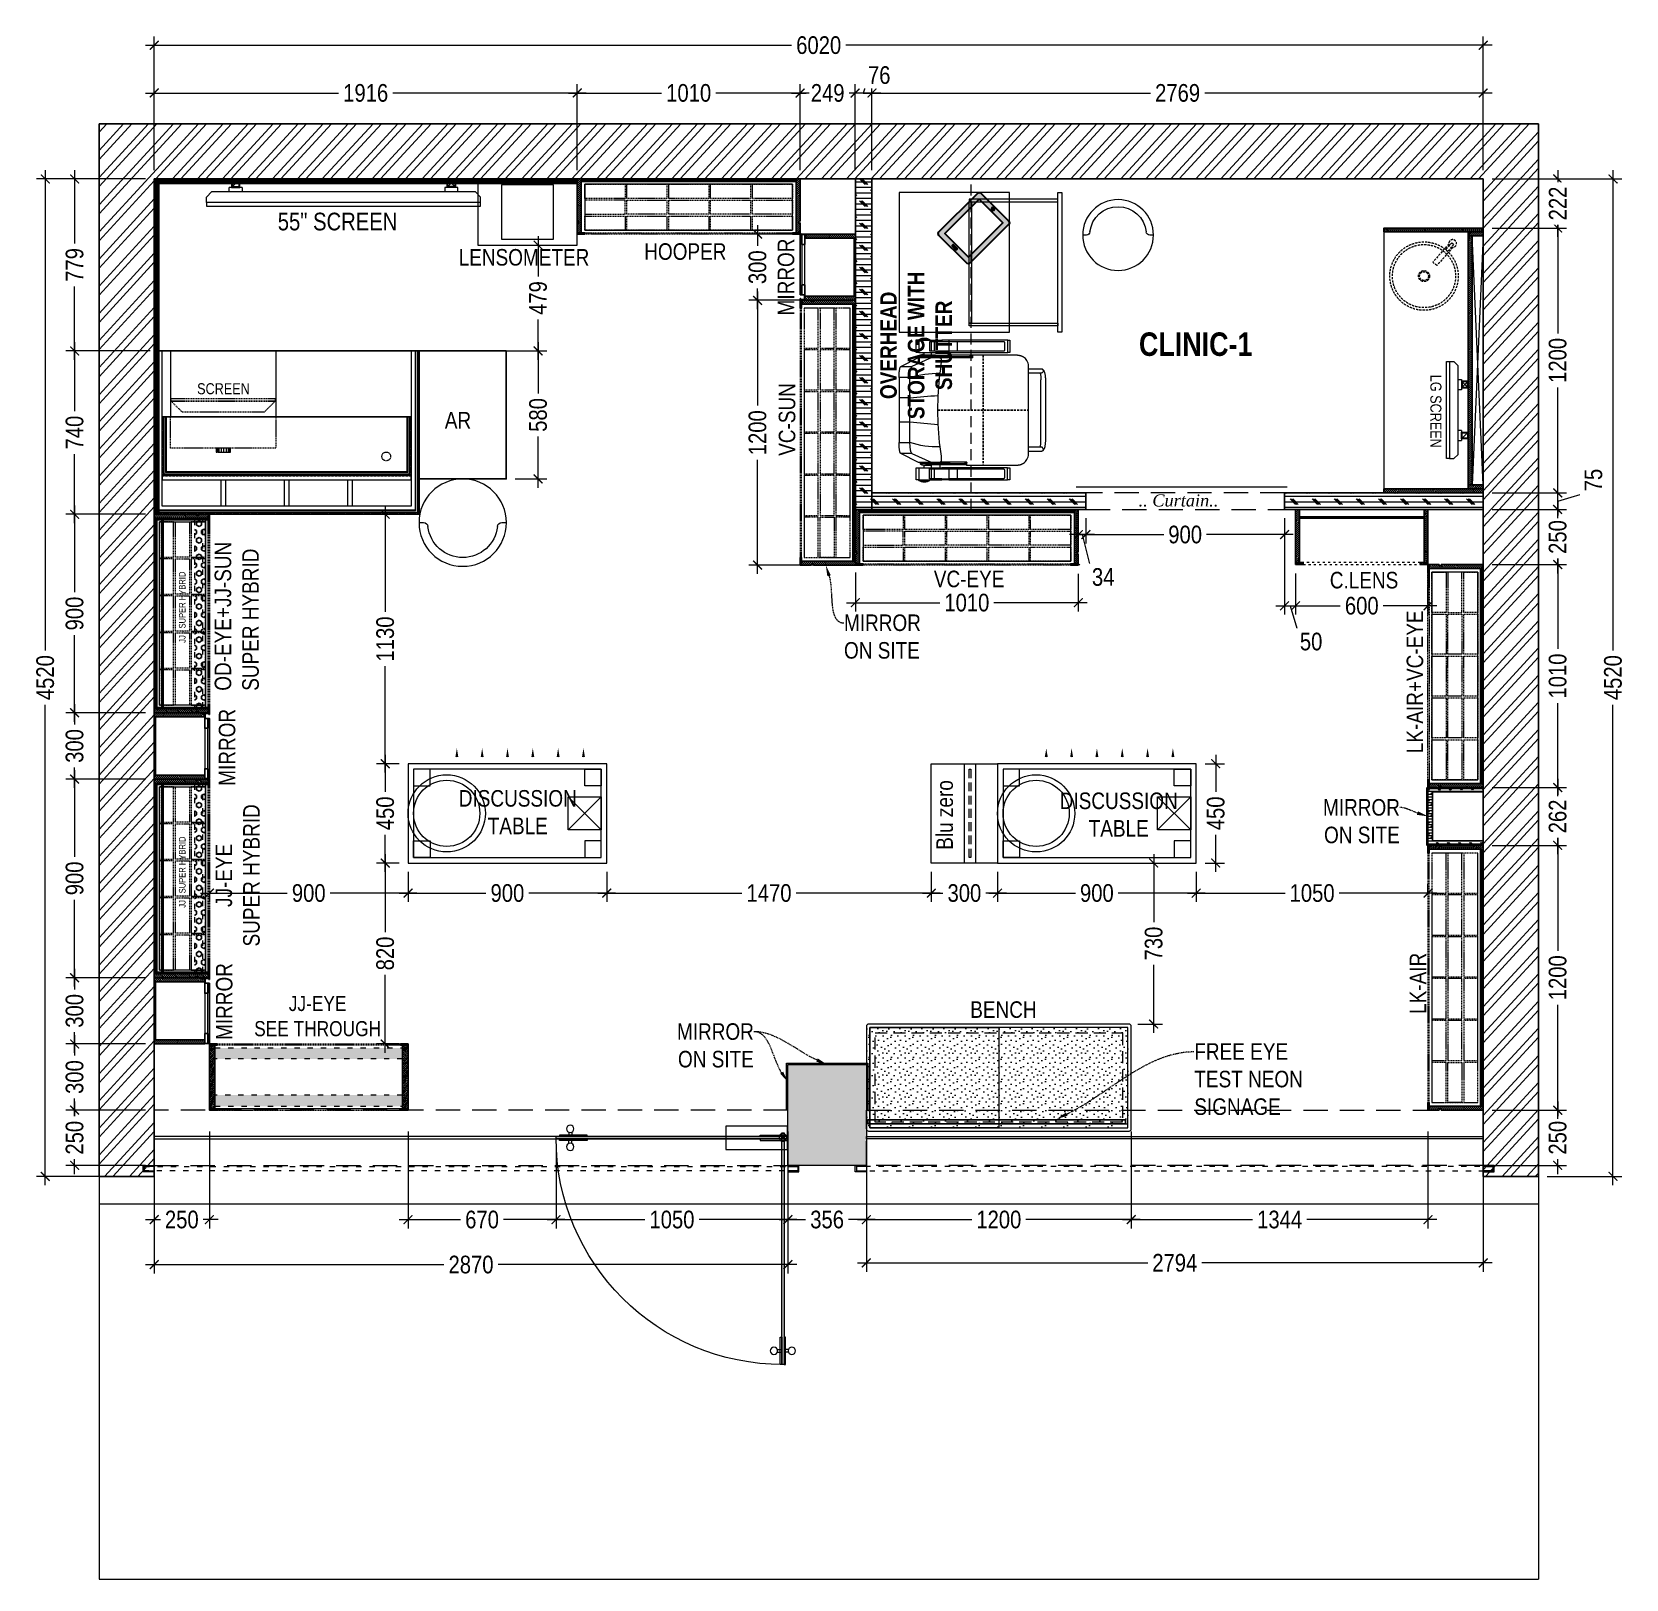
# Model space of a CAD drawing. Extents: x 9776 to 16997, y -1124789 to 0.
# Drawn here: x 9776 to 16997, y -1124789 to -1117777 of the extents above; entities that cross this region are included whole.
import ezdxf
from ezdxf import colors
from ezdxf.entities.mleader import LeaderData, LeaderLine
from ezdxf.lldxf.tags import DXFTag
from ezdxf.math import Vec2, Vec3

# ---------------------------------------------------------------- set-up
doc = ezdxf.new("R2010")
doc.units = 0
doc.header["$LTSCALE"] = 40
doc.header["$MEASUREMENT"] = 0
doc.header["$PDMODE"] = 3
for name, pattern in [('a_p6_plan_L18$0$HIDDEN', [0.375, 0.25, -0.125]), ('ACAD_ISO03W100', [30, 12, -18]), ('D10_DASHED', [0.75, 0.5, -0.25]), ('HIDDEN', [0.375, 0.25, -0.125]), ('HIDDEN2', [0.1875, 0.125, -0.0625])]:
    doc.linetypes.add(name, pattern=pattern)
for name, color, linetype, lineweight in [('beam', 90, 'Continuous', 9), ('Column', 243, 'Continuous', 9), ('Column hatch', 8, 'Continuous', 9), ('curtain', 144, 'Continuous', 9), ('dimensions', 149, 'Continuous', 5), ('Floor-Unit', 1, 'Continuous', 13), ('Glass-FrontGlazing', 150, 'Continuous', 20), ('Glazing', 141, 'Continuous', 15), ('HIDDEN LINE', 177, 'Continuous', 0), ('IM-ANNO-HATCH', 8, 'Continuous', 5), ('LENS_CURTAIN', 5, 'a_p6_plan_L18$0$HIDDEN', 9), ('LENS_FURNITURE', 13, 'Continuous', 9), ('LENS_HATCH', 251, 'Continuous', 5), ('LENS_HATCH_WALL', 251, 'Continuous', 5), ('LENS_PARTITION', 21, 'Continuous', 25), ('LENS_TEXT', 31, 'HIDDEN2', 5), ('LN-ELEVATION-1', 81, 'Continuous', 25), ('LN-ELEVATION-2', 103, 'Continuous', 20), ('LN-ELEVATION-3', 125, 'a_p6_plan_L18$0$HIDDEN', 18), ('LN-ELEVATION-4', 145, 'Continuous', 13), ('LN-ELEVATION-5', 167, 'Continuous', 5), ('LN-HATCH', 251, 'Continuous', 0), ('LN-TEXT', 255, 'Continuous', 0), ('Mirror', 4, 'Continuous', 15), ('shutter', 172, 'Continuous', 9), ('Steps', 4, 'Continuous', 9), ('TV', 3, 'Continuous', 18)]:
    doc.layers.add(name, color=color, linetype=linetype, lineweight=lineweight)
doc.layers.add('LK-FLUTTED FINISH', color=20, linetype='Continuous', lineweight=30, true_color=0xff5e29)
doc.layers.add('wall', color=5, linetype='Continuous')
doc.styles.get("Standard").update_dxf_attribs({"font": 'ARIALN.TTF'})
tags = doc.linetypes.add('DASHED2', pattern=[0.375, 0.25, -0.125]).pattern_tags.tags
tags[6:7] = [DXFTag(74, 4), DXFTag(75, 0), DXFTag(340, '0'), DXFTag(46, 1.0), DXFTag(50, 0.0), DXFTag(44, 0.0), DXFTag(45, 0.0)]
tags[4:5] = [DXFTag(74, 4), DXFTag(75, 0), DXFTag(340, '0'), DXFTag(46, 1.0), DXFTag(50, 0.0), DXFTag(44, 0.0), DXFTag(45, 0.0)]
doc.linetypes.add('ZIGZAG', pattern='A,0.0001,-0.2,[131,ltypeshp.shx,S=0.2,R=0,X=-0.2,Y=0],-0.4,[131,ltypeshp.shx,S=0.2,R=180,X=0.2,Y=0],-0.2', length=0.8001)
doc.dimstyles.new('Working', dxfattribs={"dimscale": 0.8, "dimtxt": 100, "dimasz": 50, "dimexe": 50, "dimexo": 50, "dimgap": 0, "dimtad": 0, "dimdec": 0, "dimzin": 0, "dimdsep": 46, "dimtxsty": 'Standard', "dimblk": 'ARCHTICK', "dimcen": 0, "dimdle": 50, "dimclrd": 250, "dimclre": 8, "dimclrt": 7, "dimadec": 0, "dimazin": 0, "dimtfac": 1, "dimtdec": 0, "dimtofl": 0, "dimtmove": 1, "dimatfit": 3, "dimfxl": 3, "dimtolj": 1, "dimlwd": 5, "dimlwe": 0, "dimarcsym": 0})
pattern_1 = [(180, (-16600, 1118193.753), (-3e-15, -25), []), (315, (-16612.5, 1118206.25), (50, 50), [35.355339, -35.355339]), (315, (-16618.75, 1118206.25), (50, 50), [35.355339, -35.355339]), (315, (-16625, 1118206.25), (50, 50), [35.355339, -35.355339])]
pattern_2 = [(45, (4210046.375, 1706870.74), (-4.4901280605, 4.4901280605), [])]
pattern_3 = [(45, (-583719.1914, 43520.887), (3.31456304, 12.1533978), [15.625, -3.125, 0, -3.125])]
pattern_4 = [(45, (-584019.1914, 43520.887), (3.31456304, 12.1533978), [15.625, -3.125, 0, -3.125])]
pattern_5 = [(45, (7858054.0837, 3504049.203), (-4.4901280605, 4.4901280605), [])]
pattern_6 = [(45, (7858558.917, 3503823.203), (-4.4901280605, 4.4901280605), [])]
pattern_7 = [(45, (3990327.2935, 1709214.6916), (-4.4901280605, 4.4901280605), [])]

msp = doc.modelspace()

# ---------------------------------------------------------------- texts
at = {"layer": 'Floor-Unit', "color": 0, "ltscale": 2, "insert": (11160.5, -1118637.4), "char_height": 80, "attachment_point": 5}
msp.add_mtext('\\pxqc,t3;55" SCREEN', dxfattribs=at)
at = {"layer": 'LENS_TEXT', "linetype": 'Continuous', "ltscale": 3, "attachment_point": 5}
for s, insert, char_height, width in [('\\pxql;HOOPER', (12668.5, -1118773.3), 75, 237.441), ('\\pxql;{\\fGill Sans MT Condensed|b1|i0|c0|p34;CLINIC-1}', (14959.1, -1119193.2), 106.283, 336.478), ('\\pxql;VC-EYE', (13980.3, -1120256.8), 75, 237.441), ('\\pxql;C.LENS', (15773.9, -1120262.3), 75, 237.441), ('\\pxqc;DISCUSSION TABLE', (11976.9, -1121313.1), 75, 237.441), ('\\pxqc;DISCUSSION TABLE', (14699.1, -1121324.1), 75, 237.441), ('\\pxqc;JJ-EYE\\PSEE THROUGH', (11070.2, -1122237.6), 68.413, 742.862), ('\\pxqc;BENCH', (14176.8, -1122208.3), 75, 237.441)]:
    msp.add_mtext(s, dxfattribs=dict(at, insert=insert, char_height=char_height, width=width))
at = {"layer": 'LENS_TEXT', "linetype": 'Continuous', "ltscale": 3, "char_height": 75, "attachment_point": 5, "rotation": 90}
for s, insert, width in [('\\pxql;MIRROR', (13192.2, -1118943.6), 237.441), ('\\pxqc;{\\fGill Sans MT Condensed|b1|i0|c0|p34;OVERHEAD STORAGE WITH SHUTTER}', (13781.8, -1119198), 807.625), ('\\pxql;VC-SUN', (13197, -1119579.7), 237.441), ('\\pxql;OD-EYE+JJ-SUN\\PSUPER HYBRID', (10704.3, -1120376.3), 773.509), ('\\pxql;LK-AIR+VC-EYE', (16041.1, -1120927.1), 237.441), ('\\pxql;MIRROR', (10660.4, -1121074.9), 237.441), ('\\pxqc,t8;Blu zero', (13911, -1121325.8), 545.579), ('\\pxqc;JJ-EYE\\PSUPER HYBRID', (10708.3, -1121599.5), 647.044), ('\\pxql;MIRROR', (10647.6, -1122226.6), 237.441), ('\\pxql;LK-AIR', (16054.6, -1122108.5), 237.441)]:
    msp.add_mtext(s, dxfattribs=dict(at, insert=insert, width=width))
at = {"layer": 'LENS_TEXT', "linetype": 'Continuous', "ltscale": 3, "char_height": 75, "attachment_point": 5}
for s, width, gutter_width, insert in [('\\pxqc;LENSOMETER', 706.111, 1, (12005.1, -1118799.5)), ('AR', 237.441, 12.5, (11706.1, -1119537.2))]:
    msp.add_mtext_dynamic_manual_height_columns(s, width=width, gutter_width=gutter_width, heights=[0], dxfattribs=dict(at, insert=insert))
at = {"layer": 'LN-TEXT', "insert": (15196.8, -1119873.3), "char_height": 54.783, "width": 454, "attachment_point": 3}
msp.add_mtext('\\pxqc,t8;{\\fRomantic|b0|i1|c2|p2;.. Curtain..}', dxfattribs=at)

# ---------------------------------------------------------------- blocks, each defined once
blk = doc.blocks.new('sdvwers')
at = {"layer": 'Column hatch'}
h = blk.add_hatch(color=256, dxfattribs=at)
h.dxf.hatch_style = 1
h.paths.add_polyline_path([(-3044.1, -4719.7), (-3044.1, -4263.3), (-3399.7, -4263.3), (-3399.7, -4719.7)])
at = {"layer": 'IM-ANNO-HATCH'}
h = blk.add_hatch(dxfattribs=at)
h.set_pattern_fill('CORK', color=256, scale=200, angle=180)
h.set_pattern_definition(pattern_1)
h.paths.add_polyline_path([(-3093.9, -1747.6), (-3018.7, -1747.6), (-3018.7, -250), (-3093.9, -250)])
h = blk.add_hatch(dxfattribs=at)
h.set_pattern_fill('CORK', color=256, scale=200, angle=180)
h.set_pattern_definition(pattern_1)
h.paths.add_polyline_path([(-2050, -1747.6), (-3018.7, -1747.6), (-3018.7, -1672.4), (-2050, -1672.4)])
h = blk.add_hatch(dxfattribs=at)
h.set_pattern_fill('CORK', color=256, scale=200, angle=180)
h.set_pattern_definition(pattern_1)
h.paths.add_polyline_path([(-1150, -1747.6), (-250, -1747.6), (-250, -1672.4), (-1150, -1672.4)])
h = blk.add_hatch(dxfattribs=at)
h.set_pattern_fill('CORK', color=256, scale=100, angle=180)
h.set_pattern_definition([(180, (-16600, 1118193.753), (-1e-15, -12.5), []), (315, (-16606.25, 1118200.003), (25, 25), [17.6776696, -17.6776696]), (315, (-16609.375, 1118200.003), (25, 25), [17.6776696, -17.6776696]), (315, (-16612.5, 1118200.003), (25, 25), [17.6776696, -17.6776696])])
h.paths.add_polyline_path([(-480, -3027.6), (-250, -3027.6), (-250, -3007.6), (-440, -3007.6), (-500, -3007.6), (-500, -3269.7), (-250, -3269.7), (-250, -3249.7), (-480, -3249.7)])
at = {"layer": 'LENS_HATCH_WALL', "ltscale": 12}
h = blk.add_hatch(dxfattribs=at)
h.set_pattern_fill('ANSI32', color=256, scale=222, angle=182.43139, style=0)
h.set_pattern_definition([(227.43139487, (-30457272.47, 1547692.1), (61.3109499, -56.31633798), []), (227.43139487, (-30457311.68, 1547690.435), (61.3109499, -56.31633798), [])])
h.paths.add_polyline_path([(-6520, 0), (-6520, -4769.7), (-6270, -4769.7), (-6270, -4719.7), (-6270, -250), (-250, -250), (-250, -1672.4), (-250, -4769.7), (0, -4769.7), (0, 0)])
at = {"layer": 'beam', "linetype": 'HIDDEN', "ltscale": 11}
for points in [[(-6270, -4719.7), (-3399.7, -4719.7), (-3399.7, -4469.7), (-6270, -4469.7)], [(-250, -4719.7), (-3044.1, -4719.7), (-3044.1, -4469.7), (-250, -4469.7)]]:
    blk.add_lwpolyline(points, close=True, dxfattribs=at)
at = {"layer": 'Column'}
for p, q in [((-3399.7, -4719.7), (-3399.7, -4263.3)), ((-3399.7, -4263.3), (-3044.1, -4263.3)), ((-3044.1, -4263.3), (-3044.1, -4719.7)), ((-3044.1, -4719.7), (-3399.7, -4719.7))]:
    blk.add_line(p, q, dxfattribs=at)
at = {"layer": 'LENS_CURTAIN', "ltscale": 11}
blk.add_lwpolyline([(-1150, -1672.4), (-2050, -1672.4), (-2050, -1747.6), (-1150, -1747.6)], close=True, dxfattribs=at)
at = {"layer": 'LENS_PARTITION'}
blk.add_line((-1150, -1672.4), (-1150, -1747.6), dxfattribs=at)
for points in [[(-3093.9, -1747.6), (-3018.7, -1747.6), (-3018.7, -250), (-3093.9, -250)], [(-2050, -1747.6), (-3018.7, -1747.6), (-3018.7, -1672.4), (-2050, -1672.4)], [(-1150, -1747.6), (-250, -1747.6), (-250, -1672.4), (-1150, -1672.4)], [(-500, -3007.6), (-250, -3007.6), (-250, -3269.7), (-500, -3269.7)], [(-480, -3027.6), (-250, -3027.6), (-250, -3249.7), (-480, -3249.7)]]:
    blk.add_lwpolyline(points, close=True, dxfattribs=at)
at = {"layer": 'LK-FLUTTED FINISH', "linetype": 'ACAD_ISO03W100', "ltscale": 0.05, "const_width": 25}
blk.add_lwpolyline([(-4353.9, -262), (-6258, -262), (-6258, -1769.4)], dxfattribs=at)
at = {"layer": 'Mirror', "lineweight": 0}
for points in [[(-506, -3269.7), (-506, -3007.6)], [(-500, -3269.7), (-500, -3007.6)], [(-3405.7, -4469.7), (-3405.7, -4257.3), (-3038.1, -4257.3), (-3038.1, -4469.7)], [(-3399.7, -4469.7), (-3399.7, -4263.3), (-3044.1, -4263.3), (-3044.1, -4469.7)]]:
    blk.add_lwpolyline(points, dxfattribs=at)
at = {"layer": 'shutter', "ltscale": 10}
for points in [[(-6270, -4719.7), (-6270, -4724.7), (-6315, -4724.7), (-6315, -4744.7), (-6270, -4744.7), (-6270, -4749.7), (-6320, -4749.7), (-6320, -4719.7)], [(-3399.7, -4719.7), (-3399.7, -4724.7), (-3354.7, -4724.7), (-3354.7, -4744.7), (-3399.7, -4744.7), (-3399.7, -4749.7), (-3349.7, -4749.7), (-3349.7, -4719.7)], [(-3044.1, -4719.7), (-3044.1, -4724.7), (-3089.1, -4724.7), (-3089.1, -4744.7), (-3044.1, -4744.7), (-3044.1, -4749.7), (-3094.1, -4749.7), (-3094.1, -4719.7)], [(-250, -4719.7), (-250, -4724.7), (-205, -4724.7), (-205, -4744.7), (-250, -4744.7), (-250, -4749.7), (-200, -4749.7), (-200, -4719.7)]]:
    blk.add_lwpolyline(points, close=True, dxfattribs=at)
at = {"layer": 'shutter', "color": 5, "linetype": 'ACAD_ISO03W100', "ltscale": 0.05, "true_color": 0x0505ff}
for points in [[(-3354.7, -4724.7), (-3354.7, -4744.7), (-6315, -4744.7), (-6315, -4724.7)], [(-3089.1, -4724.7), (-3089.1, -4744.7), (-205, -4744.7), (-205, -4724.7)]]:
    blk.add_lwpolyline(points, close=True, dxfattribs=at)
at = {"layer": 'Steps'}
for p, q in [((-6520, -4769.7), (-6520, -6594.7)), ((0, -4769.7), (0, -6594.7)), ((-6520, -4894.7), (0, -4894.7)), ((-6520, -6594.7), (0, -6594.7))]:
    blk.add_line(p, q, dxfattribs=at)
at = {"layer": 'wall', "color": 1}
for p, q in [((-6520, 0), (0, 0)), ((-6520, -4769.7), (-6520, 0)), ((0, 0), (0, -4769.7)), ((-6270, -250), (-3094.9, -250)), ((-6270, -250), (-6270, -4769.7)), ((-6270, -250), (-250, -250)), ((-250, -4769.7), (-250, -250)), ((-250, -1672.4), (-250, -250)), ((-6520, -4769.7), (-6270, -4769.7)), ((-250, -4769.7), (0, -4769.7))]:
    blk.add_line(p, q, dxfattribs=at)
blk = doc.blocks.new('rtf')
at = {"color": 0, "linetype": 'ByBlock', "lineweight": -2}
for p, q in [((16412.5, -172798.8), (16452.4, -172798.8)), ((16412.5, -172810.8), (16412.5, -172798.8)), ((16425.3, -172793.1), (16535.3, -172793.1)), ((16535.3, -172793.1), (16535.3, -172817.1)), ((16412.5, -172810.8), (16452.4, -172810.8)), ((16425.3, -172817.1), (16535.3, -172817.1))]:
    blk.add_line(p, q, dxfattribs=at)
for centre, radius, start, end in [((16412.5, -172805.1), 17.5, 21.05059, 340.94218), ((16444.5, -172804.8), 9.89, 322.65623, 37.34377)]:
    blk.add_arc(centre, radius, start, end, dxfattribs=at)
blk = doc.blocks.new('dsg')
at = {"color": 0, "linetype": 'ByBlock', "lineweight": -2}
for radius in [155, 143, 25, 20]:
    blk.add_circle((11491.5, -171102.6), radius, dxfattribs=at)
blk.add_blockref('rtf', (-5117.5, 1702.9), dxfattribs=at)
blk = doc.blocks.new('CLINIC - CABINET SINK')
at = {"layer": 'LN-HATCH', "ltscale": 0.5}
h = blk.add_hatch(dxfattribs=at)
h.set_pattern_fill('ANSI31', color=256, scale=2)
h.set_pattern_definition([(45, (4052861.5004, 1708016.356), (-4.4901280605, 4.4901280605), [])])
h.paths.add_polyline_path([(-563.4, 157), (564.6, 157), (564.6, 175), (-563.4, 175)])
h.paths.add_polyline_path([(582.6, 225), (600.6, 225), (600.6, -225), (582.6, -225)])
h.paths.add_polyline_path([(564.6, 225), (582.6, 225), (582.6, 157), (564.6, 157)])
h.paths.add_polyline_path([(-581.4, 225), (-599.4, 225), (-599.4, -225), (-581.4, -225)])
h.paths.add_polyline_path([(-581.4, 225), (-563.4, 225), (-563.4, 157), (-581.4, 157)])
at = {"layer": 'LN-ELEVATION-1', "ltscale": 0.5}
for points in [[(-581.4, 225), (-599.4, 225), (-599.4, -225), (-581.4, -225)], [(-581.4, 225), (-563.4, 225), (-563.4, 157), (-581.4, 157)], [(564.6, 225), (582.6, 225), (582.6, 157), (564.6, 157)], [(582.6, 225), (600.6, 225), (600.6, -225), (582.6, -225)], [(-563.4, 157), (564.6, 157), (564.6, 175), (-563.4, 175)]]:
    blk.add_lwpolyline(points, close=True, dxfattribs=at)
at = {"layer": 'LN-ELEVATION-2', "ltscale": 0.5}
blk.add_line((582.6, -225), (-581.4, -225), dxfattribs=at)
at = {"layer": 'LN-HATCH', "ltscale": 0.5}
for p, q in [((564.6, 225), (-563.4, 175)), ((-563.4, 225), (564.6, 175))]:
    blk.add_line(p, q, dxfattribs=at)
at = {"layer": 'LN-ELEVATION-3', "xscale": -1, "rotation": 41.1558274151866}
blk.add_blockref('dsg', (-103569.3, 136346.7), dxfattribs=at)
blk = doc.blocks.new('CLINIC SCREEN')
at = {"layer": 'TV', "ltscale": 12}
for p, q in [((-220, -19.4), (-200.6, 0)), ((200.6, 0), (-200.6, 0)), ((-138.5, 0), (-138.5, 15.5)), ((-138.5, 15.5), (-92, 15.5)), ((-92, 15.5), (-92, 0)), ((92, 15.5), (92, 0)), ((92, 15.5), (138.5, 15.5)), ((138.5, 0), (138.5, 15.5)), ((220, -19.4), (200.6, 0)), ((-220, -38.8), (-220, -19.4)), ((220, -38.8), (220, -19.4))]:
    blk.add_line(p, q, dxfattribs=at)
at = {"layer": 'TV'}
for p, q in [((-103.1, 42.9), (-127.4, 18.6)), ((-127.4, 42.9), (-103.1, 18.6)), ((102.7, 42.9), (127, 18.6))]:
    blk.add_line(p, q, dxfattribs=at)
for points in [[(-130.4, 15.5), (-100.1, 15.5), (-100.1, 45.9), (-130.4, 45.9)], [(-127.4, 18.6), (-103.1, 18.6), (-103.1, 42.9), (-127.4, 42.9)], [(130, 15.5), (99.7, 15.5), (99.7, 45.9), (130, 45.9)], [(127, 18.6), (102.7, 18.6), (102.7, 42.9), (127, 42.9)]]:
    blk.add_lwpolyline(points, close=True, dxfattribs=at)
at = {"layer": 'TV', "ltscale": 12}
blk.add_lwpolyline([(-220, -51.7), (-220, -38.8), (220, -38.8), (220, -51.7)], close=True, dxfattribs=at)
at = {"layer": 'Floor-Unit', "color": 0}
blk.add_text('LG SCREEN', height=50, dxfattribs=at).set_placement((-159.9, -125.4))
blk = doc.blocks.new('Chair')
at = {"layer": 'Floor-Unit', "ltscale": 100}
for p, q in [((587017.2, -21249.2), (586990.8, -21249.2)), ((587490.8, -21249.2), (587464.4, -21249.2))]:
    blk.add_line(p, q, dxfattribs=at)
blk.add_circle((587240.8, -21249.2), 250, dxfattribs=at)
for centre, radius, start, end in [((587017.2, -21274.2), 25, 6.37937, 90), ((587240.8, -21249.2), 200, 186.37937, 353.62063), ((587464.4, -21274.2), 25, 90, 173.62063)]:
    blk.add_arc(centre, radius, start, end, dxfattribs=at)
blk = doc.blocks.new('chr')
at = {"layer": 'Defpoints', "linetype": 'HIDDEN'}
for p, q in [((0, 205.7), (0, -205.7)), ((-249, 0), (249, 0))]:
    blk.add_line(p, q, dxfattribs=at)
at = {"layer": 'LENS_FURNITURE'}
for points in [[(-197, 372.7), (-237.8, 291.7), (-237.8, 231.2, 0.110434), (-238, 230.4), (-238, 199.5), (-238, 199.4)], [(238, 199.4), (238, 199.5), (238, 230.4, 0.107055), (237.8, 231.2), (237.8, 291.7), (197, 372.7)], [(236, 193.5, -0.026868), (242.5, 193.2), (242.5, 193.5), (242.5, 193.7), (242.4, 194.2), (242.4, 194.5), (242.3, 194.8), (242.3, 195), (242.2, 195.2), (242.2, 195.5), (242.1, 195.7), (242, 196), (242, 196.2), (241.9, 196.5), (241.7, 196.9), (241.5, 197.4), (241.3, 197.9), (241.2, 198.1), (240.9, 198.5), (240.8, 198.8), (240.6, 199), (240.3, 199.4), (240.2, 199.6), (240, 199.8), (239.9, 200), (239.7, 200.2), (239.5, 200.4), (239.4, 200.6), (239.2, 200.7), (239, 200.9), (238.8, 201.1), (238.4, 201.4), (238, 201.7)], [(249, 73.3, 0.004277), (236, 73.4), (236, 193.3)], [(-249, 48.3, -0.00446), (-236, 48.4), (-236, 48.4), (-236.4, 48.5), (-238.1, 49), (-240.7, 49.9), (-242.8, 50.7), (-244.4, 51.5), (-245.5, 52.3), (-245.3, 52.5), (-245.1, 52.6), (-244.8, 52.9), (-244.5, 53.3), (-244.4, 53.5), (-244.2, 53.7), (-244.1, 53.8), (-244, 54), (-243.9, 54.2), (-243.6, 54.6), (-243.5, 54.8), (-243.4, 55), (-243.3, 55.2), (-243.2, 55.4), (-243.1, 55.7), (-243.1, 55.9), (-243, 56.1), (-242.9, 56.3), (-242.8, 56.7), (-242.7, 57), (-242.7, 57.2), (-242.6, 57.4), (-242.6, 57.6), (-242.6, 57.9), (-242.5, 58.1), (-242.5, 58.5), (-242.5, 58.8), (-242.5, 59)]]:
    blk.add_lwpolyline(points, format="xyb", dxfattribs=at)
for points in [[(-147.2, 331.1), (-147.2, 380.6), (-151.5, 380.5), (-155.9, 380.4), (-160.1, 380.3), (-164.3, 380.1), (-168.3, 379.8), (-172.2, 379.4), (-175.9, 379), (-179.3, 378.5), (-182.5, 378), (-185.5, 377.5), (-188.1, 376.9), (-190.5, 376.2), (-192.5, 375.6), (-194.2, 374.9), (-195.5, 374.1), (-196.4, 373.4), (-197, 372.7), (-197, 322.4)], [(-147.2, 380.6), (147.2, 380.6)], [(-54.8, 331.1), (-54.8, 380.6)], [(54.8, 331.1), (54.8, 380.6)], [(197, 322.4), (197, 372.7), (196.5, 373.4), (195.5, 374.1), (194.2, 374.9), (192.5, 375.6), (190.5, 376.2), (188.2, 376.9), (185.5, 377.5), (182.6, 378), (179.4, 378.5), (175.9, 379), (172.2, 379.4), (168.4, 379.8), (164.3, 380.1), (160.2, 380.3), (155.9, 380.4), (151.6, 380.5), (147.2, 380.6), (147.2, 331.1)], [(-316.5, 290.7), (-318.5, 290.7), (-318.8, 290.3), (-319.1, 289.9), (-319.3, 289.4), (-319.9, 288.6), (-320.1, 288.1), (-320.4, 287.7), (-320.9, 286.8), (-321.2, 286.4), (-321.4, 285.9), (-321.6, 285.5), (-321.8, 285), (-322.3, 284.1), (-322.5, 283.6), (-322.7, 283.2), (-322.9, 282.7), (-323.1, 282.2), (-323.3, 281.8), (-323.5, 281.3), (-323.8, 280.4), (-324, 279.9), (-324.1, 279.4), (-324.5, 278.4), (-324.6, 277.9), (-324.7, 277.5), (-324.9, 277), (-325, 276.5), (-325.2, 275.5), (-325.5, 274.5), (-325.6, 274), (-325.7, 273.5), (-325.9, 272), (-326.1, 270.5), (-326.1, 270), (-326.2, 269.5), (-326.2, 269), (-326.3, 268.5), (-326.3, 268), (-326.3, 267.5), (-326.3, 267), (-326.3, 266.5), (-326.4, 266), (-326.4, 265.4), (-326.3, 264.9), (-326.3, 264.4), (-326.3, 263.9), (-326.3, 262.9), (-326.2, 262.4), (-326.2, 261.9), (-326.1, 261.4), (-326.1, 260.9), (-325.9, 259.4), (-325.8, 258.9), (-325.7, 258.4), (-325.7, 257.9), (-325.6, 257.4), (-325.5, 256.9), (-325.4, 256.4), (-325.2, 255.9), (-325, 254.9), (-324.9, 254.4), (-324.7, 253.9), (-324.6, 253.4), (-324.5, 253), (-324, 251.5), (-323.8, 251), (-323.6, 250.5), (-323.5, 250.1), (-323.3, 249.6), (-323.1, 249.1), (-322.9, 248.7), (-322.7, 248.2), (-322.5, 247.7), (-322.3, 247.3), (-321.8, 246.4), (-321.6, 245.9), (-321.4, 245.5), (-321.2, 245), (-320.7, 244.1), (-320.4, 243.7), (-320.1, 243.2), (-319.9, 242.8), (-319.3, 242), (-319.1, 241.5), (-318.8, 241.1), (-318.5, 240.7), (-316.5, 240.7)], [(-318.5, 240.7), (-318.5, 290.7)], [(-261.5, 290.2), (-261.5, 303.2), (-316.5, 303.2), (-316.5, 290.2), (-261.5, 290.2), (-261.5, 187)], [(-316.5, 290.2), (-316.5, 187)], [(-238, 230.2), (-238, 230.4), (-238, 290.9), (-238, 291), (-238, 291.1), (-237.9, 291.2), (-237.9, 291.3), (-237.9, 291.4), (-237.9, 291.5), (-237.8, 291.6), (-237.8, 291.7)], [(-237.8, 231.2), (-197, 322.4)], [(147.2, 331.1), (-147.2, 331.1)], [(197, 322.4), (237.8, 231.2)], [(197, 321.2), (197, 321.7), (197, 321.9)], [(238, 230.2), (238, 230.4), (238, 290.9), (238, 291), (238, 291.1), (238, 291.2), (238, 291.3), (237.9, 291.4), (237.9, 291.5), (237.9, 291.6), (237.8, 291.7)], [(316.5, 290.4), (316.5, 303.4), (261.5, 303.4), (261.5, 290.4), (316.5, 290.4), (316.5, 187.2)], [(261.5, 290.4), (261.5, 187.2)], [(316.5, 240.9), (318.5, 240.9), (318.8, 241.3), (319.1, 241.7), (319.6, 242.6), (320.1, 243.4), (320.7, 244.3), (320.9, 244.8), (321.2, 245.2), (321.4, 245.6), (321.6, 246.1), (321.8, 246.5), (322.1, 247), (322.3, 247.5), (322.5, 247.9), (322.7, 248.4), (322.9, 248.9), (323.1, 249.3), (323.3, 249.8), (323.5, 250.3), (323.8, 251.2), (324, 251.7), (324.1, 252.2), (324.5, 253.1), (324.6, 253.6), (324.9, 254.6), (325, 255.1), (325.2, 256.1), (325.4, 256.6), (325.5, 257.1), (325.6, 257.6), (325.7, 258.1), (325.7, 258.6), (325.8, 259.1), (326, 260.1), (326.1, 261.1), (326.1, 261.6), (326.2, 262.1), (326.3, 263.1), (326.3, 263.6), (326.3, 264.1), (326.3, 264.6), (326.3, 265.1), (326.4, 265.6), (326.4, 266.1), (326.3, 266.6), (326.3, 267.1), (326.3, 267.7), (326.3, 268.2), (326.3, 268.7), (326.2, 269.7), (326.1, 270.2), (326.1, 270.7), (326, 271.7), (325.8, 272.7), (325.7, 273.2), (325.7, 273.7), (325.5, 274.7), (325.4, 275.2), (325.2, 275.7), (325, 276.7), (324.9, 277.2), (324.7, 277.6), (324.6, 278.1), (324.5, 278.6), (324.1, 279.6), (324, 280.1), (323.8, 280.6), (323.5, 281.5), (323.3, 282), (322.9, 282.9), (322.7, 283.4), (322.3, 284.3), (321.8, 285.2), (321.6, 285.7), (321.4, 286.1), (321.2, 286.6), (320.9, 287), (320.7, 287.5), (320.1, 288.3), (319.9, 288.8), (319.6, 289.2), (319.3, 289.6), (319.1, 290), (318.8, 290.5), (318.5, 290.9), (316.5, 290.9)], [(318.5, 290.9), (318.5, 240.9)], [(-266.5, 187), (-266.5, 241.7), (-311.5, 241.7), (-311.5, 187)], [(-266.5, 233.8), (-311.5, 233.8)], [(-266.5, 219.8), (-311.5, 219.8)], [(-248.5, 265.7), (-249.5, 266.7), (-261.5, 266.7)], [(-261.5, 234.7), (-249.5, 234.7), (-248.5, 235.7)], [(-249.5, 234.7), (-249.5, 266.7)], [(-238, 277.2), (-242, 277.2), (-242, 283.1), (-242.2, 283.1), (-242.6, 283.1), (-242.8, 283), (-243, 283), (-243.1, 283), (-243.3, 283), (-243.5, 282.9), (-243.7, 282.9), (-244.1, 282.8), (-244.2, 282.7), (-244.4, 282.6), (-244.8, 282.5), (-244.9, 282.4), (-245.1, 282.3), (-245.3, 282.2), (-245.6, 282), (-245.8, 281.9), (-245.9, 281.8), (-246.1, 281.7), (-246.2, 281.5), (-246.4, 281.4), (-246.5, 281.3), (-246.6, 281.2), (-246.8, 281), (-246.9, 280.9), (-247, 280.7), (-247.1, 280.6), (-247.4, 280.3), (-247.5, 280.1), (-247.6, 280), (-247.7, 279.8), (-247.8, 279.6), (-247.9, 279.3), (-248.1, 278.9), (-248.2, 278.6), (-248.3, 278.4), (-248.3, 278.2), (-248.4, 278), (-248.4, 277.8), (-248.4, 277.6), (-248.4, 277.4), (-248.5, 277.3), (-248.5, 277.1), (-248.5, 276.9), (-248.5, 276.7)], [(-242.5, 257.7), (-242.5, 276.7), (-248.5, 276.7), (-248.5, 257.7)], [(-248.5, 215.4), (-248.5, 209.6), (-242.5, 209.6), (-242.5, 215.4), (-248.5, 215.4), (-248.5, 235.9)], [(-242.5, 249.3), (-242.5, 249.4), (-242.4, 249.6), (-242.2, 249.6), (-242, 249.6), (-242, 277.2), (-242.1, 277.2), (-242.1, 277.2), (-242.2, 277.1), (-242.2, 277.1), (-242.3, 277.1), (-242.3, 277), (-242.4, 277), (-242.4, 277), (-242.5, 276.9), (-242.5, 276.8), (-242.5, 276.8), (-242.5, 276.7), (-242.5, 276.7)], [(-238, 201.8), (-238.2, 201.6), (-238.4, 201.5), (-238.6, 201.3), (-238.8, 201.1), (-238.9, 200.9), (-239.1, 200.8), (-239.3, 200.6), (-239.5, 200.4), (-239.7, 200.2), (-239.8, 200), (-240, 199.8), (-240.2, 199.6), (-240.3, 199.4), (-240.5, 199.2), (-240.6, 199), (-240.9, 198.6), (-241.1, 198.1), (-241.2, 197.9), (-241.4, 197.7), (-241.5, 197.4), (-241.6, 197.2), (-241.7, 197), (-241.8, 196.7), (-241.9, 196.5), (-241.9, 196.2), (-242, 196), (-242.1, 195.8), (-242.2, 195.5), (-242.2, 195.3), (-242.3, 195), (-242.3, 194.8), (-242.4, 194.5), (-242.4, 194), (-242.5, 193.7), (-242.5, 193.2), (-242.5, 232.1), (-242.2, 236.1), (-241.2, 240.1), (-239.5, 243.8), (-238, 246)], [(-242.5, 235.9), (-242.5, 215.4)], [(-242.5, 222.6), (-242.4, 223), (-242.4, 223.1), (-242.4, 223.1), (-242.4, 223.1), (-242.2, 223.4), (-242, 223.6)], [(-238, 283.1), (-242, 283.1)], [(-242, 249.6), (-240.7, 249.6), (-239.3, 249.6), (-238, 249.5)], [(238, 246.1), (238.5, 245.4), (240.2, 242.4), (241.5, 239.1), (242.2, 235.6), (242.5, 232.1), (242.5, 193.2), (242.5, 84), (242.2, 81.9), (241.2, 79.8), (239.7, 77.4), (237.7, 75), (236, 73.4), (236, 73.4), (236.4, 73.5), (238.1, 74), (240.7, 74.9), (242.8, 75.7), (244.4, 76.5), (245.5, 77.3), (245.3, 77.5), (245.1, 77.6), (244.8, 77.9), (244.5, 78.3), (244.4, 78.5), (244.2, 78.7), (244.1, 78.8), (243.9, 79.2), (243.8, 79.4), (243.6, 79.6), (243.5, 79.8), (243.4, 80), (243.3, 80.2), (243.2, 80.4), (243.1, 80.7), (243.1, 80.9), (243, 81.1), (242.9, 81.3), (242.8, 81.7), (242.7, 82), (242.7, 82.2), (242.6, 82.4), (242.6, 82.6), (242.6, 82.9), (242.5, 83.1), (242.5, 83.5), (242.5, 83.8), (242.5, 84)], [(248.5, 276.7), (248.5, 277.3), (248.4, 277.4), (248.4, 277.6), (248.4, 277.8), (248.4, 278), (248.3, 278.2), (248.1, 278.7), (248.1, 278.9), (247.9, 279.3), (247.9, 279.4), (247.8, 279.6), (247.7, 279.8), (247.6, 280), (247.5, 280.1), (247.4, 280.3), (247.1, 280.6), (247, 280.7), (246.9, 280.9), (246.8, 281), (246.6, 281.2), (246.5, 281.3), (246.1, 281.7), (245.9, 281.8), (245.8, 281.9), (245.6, 282), (245.3, 282.2), (245.1, 282.3), (244.9, 282.4), (244.8, 282.5), (244.4, 282.6), (244.2, 282.7), (244.1, 282.8), (243.9, 282.8), (243.7, 282.9), (243.5, 282.9), (243.3, 283), (243.1, 283), (242.9, 283), (242.8, 283), (242.6, 283.1), (242.2, 283.1), (242, 283.1), (242, 277.2), (238, 277.2)], [(242, 283.1), (238, 283.1)], [(238, 249.5), (239.3, 249.6), (242, 249.6)], [(242.5, 249.3), (242.4, 249.5), (242.4, 249.5), (242.4, 249.5), (242.4, 249.5), (242.2, 249.6), (242, 249.6), (242, 277.2), (242.1, 277.2), (242.1, 277.2), (242.2, 277.1), (242.2, 277.1), (242.3, 277.1), (242.3, 277), (242.4, 277), (242.4, 277), (242.5, 276.9), (242.5, 276.8), (242.5, 276.8), (242.5, 276.7), (242.5, 276.7)], [(242, 223.7), (242.2, 223.4), (242.4, 223.2), (242.5, 223), (242.5, 222.7)], [(242.5, 257.7), (242.5, 276.7), (248.5, 276.7), (248.5, 257.7)], [(242.5, 214.3), (242.5, 209.8), (248.5, 209.8), (248.5, 214.3), (242.5, 214.3), (242.5, 235.9)], [(261.5, 266.9), (249.5, 266.9), (248.5, 265.9)], [(248.5, 235.9), (249.5, 234.9), (261.5, 234.9)], [(248.5, 214.3), (248.5, 235.9)], [(249.5, 266.9), (249.5, 234.9)], [(311.5, 187.2), (311.5, 241.8), (266.5, 241.8), (266.5, 187.2)], [(311.5, 234), (266.5, 234)], [(311.5, 220), (266.5, 220)], [(-316.5, 155.2), (-316.5, 187), (-311.5, 187), (-311.5, 155.2)], [(-316.5, -111.8), (-316.5, 155.2), (-311.5, 155.2), (-311.5, -91.8), (-311.5, -92), (-311.5, -92.1), (-311.5, -92.3), (-311.5, -92.5), (-311.4, -92.7), (-311.4, -93), (-311.3, -93.2), (-311.3, -93.3), (-311.2, -93.6), (-311.1, -93.8), (-311, -93.9), (-310.9, -94.1), (-310.9, -94.3), (-310.6, -94.7), (-310.5, -94.8), (-310.4, -95), (-310.3, -95.1), (-310.1, -95.2), (-309.9, -95.5), (-309.8, -95.6), (-309.7, -95.7), (-309.2, -96), (-309.1, -96.1), (-309, -96.2), (-308.8, -96.2), (-308.5, -96.4), (-308.2, -96.5), (-308, -96.6), (-307.7, -96.7), (-307.5, -96.7), (-307.3, -96.7), (-307.2, -96.8), (-307, -96.8), (-306.8, -96.8), (-306.7, -96.8), (-306.5, -96.8), (-271.5, -96.8), (-271.3, -96.8), (-271.2, -96.8), (-271, -96.8), (-270.8, -96.8), (-270.5, -96.7), (-270.3, -96.7), (-270, -96.6), (-269.8, -96.5), (-269.7, -96.5), (-269.5, -96.4), (-269.2, -96.2), (-269.1, -96.2), (-268.9, -96.1), (-268.8, -96), (-268.6, -95.9), (-268.3, -95.7), (-268.2, -95.6), (-268.1, -95.5), (-267.8, -95.2), (-267.7, -95.1), (-267.6, -95), (-267.5, -94.8), (-267.4, -94.7), (-267.3, -94.5), (-267.2, -94.4), (-267.1, -94.1), (-267, -93.9), (-266.9, -93.6), (-266.8, -93.5), (-266.7, -93.3), (-266.7, -93.2), (-266.6, -93), (-266.6, -92.7), (-266.5, -92.5), (-266.5, -92.3), (-266.5, -92), (-266.5, -91.8), (-266.5, 155.2), (-261.5, 155.2), (-261.5, -111.8)], [(-266.5, 152.7), (-311.5, 152.7)], [(-266.5, 155.2), (-266.5, 187), (-261.5, 187), (-261.5, 155.2)], [(-248.5, 209.6), (-248.5, 149.4)], [(-248.5, 50.7), (-248.5, 52.8), (-248.5, 149.4), (-242.5, 149.4), (-242.5, 61.3)], [(-242.5, 209.6), (-242.5, 149.4)], [(-236, 193.5), (-236.5, 193.5), (-237.1, 193.5), (-238.2, 193.5), (-238.7, 193.5), (-239.2, 193.5), (-239.8, 193.4), (-240.3, 193.4), (-241.4, 193.3), (-242, 193.3), (-242.5, 193.2), (-242.5, 59), (-242.2, 57), (-241.2, 54.8), (-239.8, 52.5), (-237.7, 50), (-236, 48.4), (-236, 193.4)], [(-238, 199.5), (-238, 199.4), (-238, 199.1), (-238, 198.6), (-237.9, 198.4), (-237.9, 197.9), (-237.8, 197.7), (-237.7, 197.2), (-237.7, 197), (-237.6, 196.7), (-237.6, 196.5), (-237.5, 196.3), (-237.4, 196), (-237.3, 195.8), (-237.2, 195.6), (-237.1, 195.4), (-237, 195.1), (-236.9, 194.9), (-236.8, 194.7), (-236.5, 194.1), (-236.3, 193.9), (-236.2, 193.7), (-236.1, 193.5), (-235.8, 193.1), (-235.5, 192.7), (-235.3, 192.6), (-235.1, 192.4), (-235, 192.2), (-234.8, 192), (-234.6, 191.9), (-234.2, 191.6), (-233.9, 191.3), (-233.5, 191), (-233.3, 190.9), (-233, 190.7), (-232.6, 190.5), (-232.4, 190.4), (-232, 190.2), (-231.7, 190.1), (-231.5, 190), (-231.1, 189.8), (-230.8, 189.8), (-230.6, 189.7), (-230.4, 189.7), (-230.1, 189.6), (-229.9, 189.5), (-229.7, 189.5), (-229.4, 189.5), (-228.9, 189.4), (-228.7, 189.4), (-228.5, 189.4), (-228.2, 189.4), (-228, 189.4), (-214.9, 189.4)], [(-214.9, 189.4), (-208.1, 190.4), (-187.4, 193.3), (-166.6, 195.9), (-145.8, 198.2), (-125, 200.2), (-104.2, 201.9), (-83.3, 203.3), (-62.4, 204.4), (-41.5, 205.2), (-20.6, 205.7), (0.3, 205.8), (21.2, 205.6), (42.1, 205.2), (63, 204.4), (83.9, 203.3), (104.8, 201.9), (125.6, 200.2), (146.5, 198.2), (167.2, 195.8), (188, 193.2), (208.7, 190.3), (214.9, 189.4)], [(214.9, 189.4), (228, 189.4), (228.3, 189.4), (228.5, 189.4), (228.7, 189.4), (229, 189.4), (229.5, 189.5), (229.7, 189.5), (229.9, 189.5), (230.6, 189.7), (230.9, 189.8), (231.1, 189.8), (231.3, 189.9), (231.6, 190), (231.8, 190.1), (232, 190.2), (232.2, 190.3), (232.4, 190.4), (232.7, 190.5), (233.1, 190.7), (233.3, 190.9), (233.5, 191), (233.9, 191.3), (234.3, 191.6), (234.6, 191.9), (234.8, 192), (235, 192.2), (235.2, 192.4), (235.3, 192.6), (235.5, 192.7), (235.8, 193.1), (236.1, 193.5), (236.4, 193.9), (236.5, 194.1), (236.6, 194.3), (236.9, 194.7), (237, 194.9), (237.1, 195.1), (237.2, 195.4), (237.3, 195.6), (237.4, 195.8), (237.5, 196), (237.5, 196.3), (237.6, 196.5), (237.7, 196.7), (237.8, 197.4), (237.9, 197.7), (237.9, 197.9), (238, 198.4), (238, 198.6), (238, 198.9), (238, 199.1), (238, 199.4), (238, 199.5)], [(242.5, 149.5), (242.5, 209.8)], [(248.5, 75.6), (248.5, 149.5), (242.5, 149.5), (242.5, 83.8)], [(248.5, 149.5), (248.5, 209.8)], [(261.5, 194), (248.5, 194)], [(261.5, 155.4), (261.5, 187.2), (266.5, 187.2), (266.5, 155.4)], [(316.5, 155.4), (316.5, -111.6), (261.5, -111.6), (261.5, -121.6), (316.5, -121.6), (316.5, -111.6)], [(261.5, -111.6), (261.5, 155.4), (266.5, 155.4), (266.5, -91.6), (266.5, -91.8), (266.5, -91.9), (266.5, -92.1), (266.5, -92.3), (266.6, -92.5), (266.6, -92.6), (266.6, -92.8), (266.7, -93.1), (266.8, -93.3), (266.8, -93.4), (266.9, -93.6), (267, -93.8), (267.1, -93.9), (267.1, -94.1), (267.2, -94.2), (267.3, -94.4), (267.4, -94.5), (267.5, -94.6), (267.6, -94.8), (267.7, -94.9), (267.8, -95), (268.1, -95.3), (268.2, -95.4), (268.3, -95.5), (268.6, -95.7), (268.8, -95.8), (268.9, -95.9), (269, -96), (269.4, -96.1), (269.8, -96.3), (270, -96.4), (270.3, -96.5), (270.5, -96.5), (270.6, -96.5), (270.8, -96.6), (271, -96.6), (271.2, -96.6), (271.5, -96.6), (306.5, -96.6), (306.7, -96.6), (306.8, -96.6), (307, -96.6), (307.2, -96.6), (307.3, -96.5), (307.5, -96.5), (307.7, -96.5), (308, -96.4), (308.2, -96.3), (308.3, -96.3), (308.6, -96.1), (308.8, -96), (308.9, -96), (309.1, -95.9), (309.2, -95.8), (309.4, -95.7), (309.7, -95.5), (309.8, -95.4), (309.9, -95.3), (310.1, -95), (310.3, -94.9), (310.4, -94.8), (310.6, -94.5), (310.7, -94.4), (310.8, -94.2), (310.9, -94.1), (310.9, -93.9), (311, -93.8), (311.1, -93.4), (311.2, -93.3), (311.3, -93.1), (311.4, -92.8), (311.4, -92.6), (311.4, -92.5), (311.5, -92.3), (311.5, -92.1), (311.5, -91.9), (311.5, -91.8), (311.5, -91.6), (311.5, 155.4)], [(311.5, 152.9), (266.5, 152.9)], [(-266.5, 115.3), (-311.5, 115.3)], [(246.5, 78.1), (246.2, 77.9), (245.5, 77.3)], [(248.5, 75.7), (248.7, 75.2), (248.7, 75), (248.8, 74.8), (248.8, 74.7), (248.9, 74.5), (249, 74), (249, 73.8), (249, 73.5), (249, 73.3), (249, -155.7)], [(311.5, 115.5), (266.5, 115.5)], [(-249, -155.7), (-249, 48.3), (-249, 48.5), (-249, 48.6), (-249, 48.8), (-249, 49), (-248.9, 49.2), (-248.9, 49.4), (-248.9, 49.6), (-248.8, 49.8), (-248.8, 49.9), (-248.7, 50.1), (-248.6, 50.5), (-248.4, 50.8), (-248.4, 51), (-248.3, 51.1), (-248.2, 51.3), (-248, 51.6), (-247.9, 51.8), (-247.8, 51.9), (-247.6, 52.1), (-247.5, 52.2), (-247.3, 52.5), (-247.1, 52.6), (-247, 52.7), (-246.9, 52.9), (-246.7, 53), (-246.6, 53.1), (-246.3, 52.9), (-245.5, 52.3)], [(-248.5, 52.8), (-246.9, 52.8)], [(-246.6, 53.1), (-246.2, 53.4), (-245.8, 53.7), (-245.5, 54), (-245.1, 54.4), (-245, 54.6), (-244.7, 54.9), (-244.5, 55.1), (-244.4, 55.3), (-244.2, 55.5), (-244.1, 55.7), (-244, 55.9), (-243.9, 56.1), (-243.6, 56.5), (-243.5, 56.8), (-243.4, 57), (-243.3, 57.2), (-243.2, 57.4), (-243.1, 57.9), (-242.9, 58.3), (-242.8, 58.8), (-242.7, 59), (-242.7, 59.2), (-242.6, 59.5), (-242.6, 59.7), (-242.6, 59.9), (-242.5, 60.2), (-242.5, 60.7), (-242.5, 60.9), (-242.5, 61.1)], [(-249, -155.7), (-249, -156.3), (-249, -156.8), (-249, -157.3), (-249, -157.9), (-248.9, -158.4), (-248.9, -159.5), (-248.8, -160), (-248.7, -161.1), (-248.7, -161.6), (-248.6, -162.1), (-248.5, -162.7), (-248.4, -163.7), (-248.3, -164.2), (-248.1, -165.3), (-248, -165.8), (-247.9, -166.3), (-247.7, -166.9), (-247.6, -167.4), (-247.5, -167.9), (-247.2, -168.9), (-246.9, -170), (-246.8, -170.5), (-246.4, -171.5), (-246.3, -172), (-246.1, -172.5), (-245.9, -173), (-245.7, -173.5), (-245.5, -174), (-245.3, -174.5), (-244.7, -176), (-244.5, -176.5), (-243.8, -177.9), (-243.1, -179.3), (-242.6, -180.3), (-242.3, -180.7), (-242, -181.2), (-241.7, -181.7), (-241.2, -182.6), (-240.9, -183)], [(-199, -205.7), (-199, -205.7), (-205.8, -205.3), (-212.4, -203.9), (-218.3, -201.8), (-224, -199), (-228.7, -196), (-233, -192.4), (-236.9, -188.4), (-240.9, -183), (-240.9, -183.1), (-240.9, -183.1)], [(199, -205.7), (-199, -205.7)], [(-187.5, -205.7), (-187.5, -262.7), (-187.4, -264.6), (-186.9, -266.5), (-186.2, -268.2), (-185.3, -269.8), (-184.3, -271.2), (-183, -272.5), (-181.5, -273.7), (-179.7, -274.9), (-177.6, -276.1), (-175, -277.2), (-172, -278.2), (-169, -279.1), (-165.8, -279.8), (-162.6, -280.5), (-159.2, -281), (-155.7, -281.4), (-152.2, -281.8), (-148.5, -282.1), (-144.8, -282.3), (-141.1, -282.4), (-137.5, -282.4), (137.5, -282.4), (139.5, -282.4), (143.2, -282.3), (146.9, -282.2), (150.6, -281.9), (154.2, -281.6), (157.6, -281.2), (161, -280.7), (164.3, -280.1), (167.4, -279.5), (170.3, -278.7), (173.2, -277.8), (175.9, -276.8), (178.6, -275.6), (180.7, -274.3), (182.4, -273), (183.8, -271.7), (185, -270.2), (186, -268.6), (186.8, -266.9), (187.3, -265.1), (187.5, -263.3), (187.5, -262.7), (187.5, -205.7)], [(-177.5, -272.4), (-177.3, -272.4), (-176.8, -272.4), (-176.3, -272.4), (-176.1, -272.3), (-175.8, -272.3), (-175.6, -272.3), (-175.4, -272.2), (-175.1, -272.2), (-174.9, -272.1), (-174.4, -272), (-174.2, -271.9), (-174, -271.8), (-173.8, -271.7), (-173.3, -271.6), (-173.1, -271.5), (-172.5, -271.1), (-172.3, -271), (-171.9, -270.8), (-171.5, -270.5), (-171.1, -270.2), (-170.9, -270), (-170.8, -269.9), (-170.4, -269.6), (-170.1, -269.2), (-169.9, -269), (-169.6, -268.7), (-169.5, -268.5), (-169.3, -268.3), (-169.2, -268.1), (-169.1, -267.9), (-168.9, -267.7), (-168.7, -267.3), (-168.5, -266.9), (-168.4, -266.6), (-168.3, -266.4), (-168.2, -266.2), (-168.1, -266), (-168, -265.8), (-167.9, -265.3), (-167.8, -265.1), (-167.8, -264.8), (-167.7, -264.6), (-167.7, -264.4), (-167.6, -264.1), (-167.6, -263.9), (-167.6, -263.7), (-167.5, -263), (-167.5, -262.7), (-167.5, -205.7)], [(177.5, -272.4), (177.3, -272.4), (176.8, -272.4), (176.3, -272.4), (176.1, -272.3), (175.8, -272.3), (175.6, -272.3), (175.4, -272.2), (175.1, -272.2), (174.9, -272.1), (174.4, -272), (174.2, -271.9), (174, -271.8), (173.8, -271.7), (173.3, -271.6), (173.1, -271.5), (172.9, -271.4), (172.7, -271.2), (172.5, -271.1), (172.3, -271), (171.9, -270.8), (171.7, -270.6), (171.5, -270.5), (171.3, -270.3), (171.1, -270.2), (170.9, -270), (170.8, -269.9), (170.4, -269.6), (169.9, -269), (169.8, -268.9), (169.6, -268.7), (169.5, -268.5), (169.3, -268.3), (169.2, -268.1), (169.1, -267.9), (168.9, -267.7), (168.7, -267.3), (168.5, -266.9), (168.4, -266.6), (168.3, -266.4), (168.2, -266.2), (168.1, -266), (168, -265.8), (167.9, -265.5), (167.8, -265.1), (167.8, -264.8), (167.7, -264.6), (167.7, -264.4), (167.6, -264.1), (167.6, -263.9), (167.6, -263.7), (167.5, -263), (167.5, -262.7), (167.5, -205.7)], [(249, -155.7), (249, -156.3), (249, -156.8), (249, -157.3), (248.9, -157.9), (248.9, -158.4), (248.9, -159.5), (248.8, -160), (248.8, -160.5), (248.7, -161.1), (248.7, -161.6), (248.6, -162.1), (248.5, -162.7), (248.4, -163.7), (248.3, -164.2), (248.2, -164.8), (248.1, -165.3), (248, -165.8), (247.9, -166.3), (247.7, -166.9), (247.6, -167.4), (247.5, -167.9), (247.2, -168.9), (246.9, -170), (246.8, -170.5), (246.4, -171.5), (246.3, -172), (246.1, -172.5), (245.9, -173), (245.7, -173.5), (245.5, -174), (245.3, -174.5), (245.1, -175), (244.7, -176), (244.5, -176.5), (244, -177.4), (243.8, -177.9), (243.6, -178.4), (243.1, -179.3), (242.8, -179.8), (242, -181.2), (241.7, -181.7), (241.2, -182.6), (240.9, -183), (236.9, -188.4), (233, -192.4), (228.7, -196), (224, -199), (218.3, -201.8), (212.4, -203.9), (205.8, -205.3), (199, -205.7), (199, -205.7)], [(-187.5, -262.7), (-187.5, -263.2), (-187.4, -263.7), (-187.4, -264.1), (-187.3, -264.4), (-187.3, -264.6), (-187.2, -264.8), (-187.2, -265.1), (-187.1, -265.3), (-187, -265.8), (-186.9, -266), (-186.8, -266.2), (-186.7, -266.4), (-186.6, -266.6), (-186.5, -266.9), (-186.3, -267.3), (-186.1, -267.7), (-185.9, -267.9), (-185.8, -268.1), (-185.7, -268.3), (-185.5, -268.5), (-185.4, -268.7), (-185.1, -269), (-184.9, -269.2), (-184.6, -269.6), (-184.2, -269.9), (-183.9, -270.2), (-183.7, -270.3), (-183.5, -270.5), (-183.1, -270.8), (-182.7, -271), (-182.5, -271.1), (-181.9, -271.5), (-181.7, -271.6), (-181.2, -271.7), (-181, -271.8), (-180.8, -271.9), (-180.5, -272), (-180.1, -272.1), (-179.9, -272.2), (-179.6, -272.2), (-179.4, -272.3), (-179.2, -272.3), (-178.9, -272.3), (-178.7, -272.4), (-178.2, -272.4), (-177.7, -272.4), (-177.5, -272.4)], [(167.5, -258.6), (166.8, -258.9), (165.4, -259.4), (163.6, -259.8), (161.5, -260.3), (159.2, -260.7), (156.7, -261.1), (153.9, -261.5), (150.9, -261.8), (147.8, -262.1), (144.6, -262.3), (141.3, -262.4), (138.1, -262.4), (137.5, -262.4), (-137.5, -262.4)], [(177.5, -272.4), (177.7, -272.4), (178.2, -272.4), (178.7, -272.4), (178.9, -272.3), (179.2, -272.3), (179.4, -272.3), (179.6, -272.2), (179.9, -272.2), (180.1, -272.1), (180.5, -272), (180.8, -271.9), (181, -271.8), (181.2, -271.7), (181.7, -271.6), (181.9, -271.5), (182.5, -271.1), (182.7, -271), (182.9, -270.9), (183.1, -270.8), (183.3, -270.6), (183.5, -270.5), (183.7, -270.3), (183.9, -270.2), (184.2, -269.9), (184.6, -269.6), (184.9, -269.2), (185.1, -269), (185.2, -268.9), (185.4, -268.7), (185.7, -268.3), (185.8, -268.1), (185.9, -267.9), (186.1, -267.7), (186.3, -267.3), (186.5, -266.9), (186.6, -266.6), (186.7, -266.4), (186.8, -266.2), (187, -265.8), (187.1, -265.3), (187.2, -265.1), (187.2, -264.8), (187.3, -264.6), (187.3, -264.4), (187.4, -264.1), (187.4, -263.9), (187.5, -263.4), (187.5, -263.2), (187.5, -262.7)]]:
    blk.add_lwpolyline(points, dxfattribs=at)
for points in [[(-248.5, 235.9), (-242.5, 235.9), (-242.5, 257.7), (-248.5, 257.7)], [(248.5, 257.7), (242.5, 257.7), (242.5, 235.9), (248.5, 235.9)], [(316.5, 187.2), (311.5, 187.2), (311.5, 155.4), (316.5, 155.4)], [(-261.5, -111.8), (-316.5, -111.8), (-316.5, -121.8), (-261.5, -121.8)]]:
    blk.add_lwpolyline(points, close=True, dxfattribs=at)
for centre, radius, start, end in [((247.3, 203.6), 414.6, 162.09226, 181.07623), ((4674.9, -167.5), 4755.9, 173.98215, 175.51689), ((-4674.9, -167.5), 4755.9, 4.48311, 6.01785), ((-247.3, 203.6), 414.6, 358.92377, 17.90774), ((-140.4, -164.1), 98.4, 253.9957, 271.67702)]:
    blk.add_arc(centre, radius, start, end, dxfattribs=at)
for points in [[(-147.2, 331.1), (-173.1, 331.1), (-194.7, 327.3), (-197, 322.4)], [(197, 322.4), (194.8, 327.3), (173.2, 331.1), (147.2, 331.1)]]:
    blk.add_open_spline(points, degree=3, dxfattribs=at)
blk = doc.blocks.new('servgewrgtrs')
at = {"layer": 'LENS_FURNITURE', "true_color": 0xc7c8ca}
h = blk.add_hatch(color=9, dxfattribs=at)
h.dxf.hatch_style = 1
edge = h.paths.add_edge_path()
edge.add_line((-8.5, -982), (115.9, -857.5))
edge.add_arc((107.4, -849), 12, 315, 405)
edge.add_line((115.9, -840.5), (-58, -666.6))
edge.add_arc((-66.5, -675.1), 12, 45, 135)
edge.add_line((-75, -666.6), (-199.5, -791))
edge.add_arc((-191, -799.5), 12, 135, 225)
edge.add_line((-199.5, -808), (-25.5, -982))
edge.add_arc((-17, -973.5), 12, 225, 315)
h.paths.add_polyline_path([(-17, -955.1), (89, -849), (-66.5, -693.5), (-172.6, -799.5)], flags=16)
edge = h.paths.add_edge_path(flags=16)
edge.add_line((-138.3, -741.9), (-124.2, -727.8))
edge.add_arc((-121.3, -730.6), 4, 45, 135, ccw=False)
edge.add_arc((-121.3, -730.6), 4, -45, 45, ccw=False)
edge.add_line((-118.5, -733.4), (-132.6, -747.6))
edge.add_arc((-135.5, -744.7), 4, 225, 315, ccw=False)
edge.add_arc((-135.5, -744.7), 4, 135, 225, ccw=False)
edge = h.paths.add_edge_path(flags=16)
edge.add_arc((44.8, -910.9), 7, 0, 360)
at = {"layer": 'LENS_FURNITURE', "lineweight": 0, "true_color": 0x939598}
h = blk.add_hatch(dxfattribs=at)
h.set_pattern_fill('ANSI31', color=252, scale=10, angle=405)
h.set_pattern_definition([(90, (-3772352.8758, -3684050.3276), (-1.25, 2e-16), [])])
edge = h.paths.add_edge_path()
edge.add_line((-138.3, -741.9), (-124.2, -727.8))
edge.add_arc((-121.3, -730.6), 4, 45, 135, ccw=False)
edge.add_arc((-121.3, -730.6), 4, -45, 45, ccw=False)
edge.add_line((-118.5, -733.4), (-132.6, -747.6))
edge.add_arc((-135.5, -744.7), 4, 225, 315, ccw=False)
edge.add_arc((-135.5, -744.7), 4, 135, 225, ccw=False)
edge = h.paths.add_edge_path()
edge.add_arc((44.8, -910.9), 7, 0, 360)
at = {"layer": 'LENS_FURNITURE'}
blk.add_lwpolyline([(119.4, -352.5), (119.4, -985.5), (-380.6, -985.5), (-380.6, -352.5)], close=True, dxfattribs=at)
at = {"layer": 'LENS_FURNITURE', "color": 146, "true_color": 0x105689}
for points in [[(338.5, -352.5), (338.5, -985.5), (356.5, -985.5), (356.5, -352.5)], [(-63.5, -382.5), (-63.5, -394.5), (338.5, -394.5), (338.5, -382.5)], [(-63.5, -394.5), (-63.5, -943.5), (-51.5, -943.5), (-51.5, -394.5)], [(-63.5, -955.5), (-63.5, -943.5), (338.5, -943.5), (338.5, -955.5)]]:
    blk.add_lwpolyline(points, close=True, dxfattribs=at)
at = {"layer": 'LENS_FURNITURE', "color": 18, "lineweight": 30, "true_color": 0x000000}
for points in [[(-8.5, -982), (115.9, -857.5, 0.414214), (115.9, -840.5), (-58, -666.6, 0.414214), (-75, -666.6), (-199.5, -791, 0.414214), (-199.5, -808), (-25.5, -982, 0.414214)], [(-138.3, -741.9), (-124.2, -727.8, -0.414214), (-118.5, -727.8), (-118.5, -727.8, -0.414214), (-118.5, -733.4), (-132.6, -747.6, -0.414214), (-138.3, -747.6), (-138.3, -747.6, -0.414214)]]:
    blk.add_lwpolyline(points, format="xyb", close=True, dxfattribs=at)
blk.add_lwpolyline([(-17, -955.1), (89, -849), (-66.5, -693.5), (-172.6, -799.5)], close=True, dxfattribs=at)
blk.add_circle((44.8, -910.9), 7, dxfattribs=at)
at = {"layer": 'Floor-Unit', "xscale": 0.6413055337135763, "yscale": 0.6413055337135763, "zscale": 0.6413055337135763}
blk.add_blockref('Chair', (-375989.1, 12834.1), dxfattribs=at)
at = {"layer": 'LENS_PARTITION', "rotation": 90.00000000000003}
blk.add_blockref('chr', (0, 0), dxfattribs=at)
blk = doc.blocks.new('POS1200')
at = {"layer": 'Defpoints'}
blk.add_lwpolyline([(600, -442), (-600, -442), (-600, 298), (600, 298)], close=True, dxfattribs=at)
at = {"layer": 'LN-ELEVATION-1', "ltscale": 0.5}
for points in [[(-546, 0), (-564, 0)], [(-556, 0), (-556, -260), (556, -260), (556, 0)], [(-548, 0), (-548, -252), (548, -252), (548, 0)], [(-546, 0), (-546, -250), (546, -250), (546, 0)], [(-546, 0), (546, 0)], [(546, 0), (564, 0)]]:
    blk.add_lwpolyline(points, dxfattribs=at)
for points in [[(-556, -4), (-556, -12), (-564, -12), (-564, -4)], [(-556, -20), (-556, -28), (-564, -28), (-564, -20)], [(-556, -36), (-556, -44), (-564, -44), (-564, -36)], [(-556, -52), (-556, -60), (-564, -60), (-564, -52)], [(-556, -68), (-556, -76), (-564, -76), (-564, -68)], [(564, -4), (564, -12), (556, -12), (556, -4)], [(564, -20), (564, -28), (556, -28), (556, -20)], [(564, -36), (564, -44), (556, -44), (556, -36)], [(564, -52), (564, -60), (556, -60), (556, -52)], [(564, -68), (564, -76), (556, -76), (556, -68)], [(-556, -84), (-556, -92), (-564, -92), (-564, -84)], [(-556, -100), (-556, -108), (-564, -108), (-564, -100)], [(-556, -116), (-556, -124), (-564, -124), (-564, -116)], [(-556, -132), (-556, -140), (-564, -140), (-564, -132)], [(564, -84), (564, -92), (556, -92), (556, -84)], [(564, -100), (564, -108), (556, -108), (556, -100)], [(564, -116), (564, -124), (556, -124), (556, -116)], [(564, -132), (564, -140), (556, -140), (556, -132)], [(-556, -148), (-556, -156), (-564, -156), (-564, -148)], [(-556, -164), (-556, -172), (-564, -172), (-564, -164)], [(-556, -180), (-556, -188), (-564, -188), (-564, -180)], [(-556, -196), (-556, -204), (-564, -204), (-564, -196)], [(-556, -212), (-556, -220), (-564, -220), (-564, -212)], [(564, -148), (564, -156), (556, -156), (556, -148)], [(564, -164), (564, -172), (556, -172), (556, -164)], [(564, -180), (564, -188), (556, -188), (556, -180)], [(564, -196), (564, -204), (556, -204), (556, -196)], [(564, -212), (564, -220), (556, -220), (556, -212)], [(-556, -228), (-556, -236), (-564, -236), (-564, -228)], [(-556, -244), (-556, -252), (-564, -252), (-564, -244)], [(-556, -260), (-556, -268), (-564, -268), (-564, -260)], [(-540, -260), (-540, -268), (-548, -268), (-548, -260)], [(-524, -260), (-524, -268), (-532, -268), (-532, -260)], [(-508, -260), (-508, -268), (-516, -268), (-516, -260)], [(-492, -260), (-492, -268), (-500, -268), (-500, -260)], [(-476, -260), (-476, -268), (-484, -268), (-484, -260)], [(-460, -260), (-460, -268), (-468, -268), (-468, -260)], [(-444, -260), (-444, -268), (-452, -268), (-452, -260)], [(-428, -260), (-428, -268), (-436, -268), (-436, -260)], [(-412, -260), (-412, -268), (-420, -268), (-420, -260)], [(-396, -260), (-396, -268), (-404, -268), (-404, -260)], [(-380, -260), (-380, -268), (-388, -268), (-388, -260)], [(-364, -260), (-364, -268), (-372, -268), (-372, -260)], [(-348, -260), (-348, -268), (-356, -268), (-356, -260)], [(-332, -260), (-332, -268), (-340, -268), (-340, -260)], [(-316, -260), (-316, -268), (-324, -268), (-324, -260)], [(-300, -260), (-300, -268), (-308, -268), (-308, -260)], [(-284, -260), (-284, -268), (-292, -268), (-292, -260)], [(-268, -260), (-268, -268), (-276, -268), (-276, -260)], [(-252, -260), (-252, -268), (-260, -268), (-260, -260)], [(-236, -260), (-236, -268), (-244, -268), (-244, -260)], [(-220, -260), (-220, -268), (-228, -268), (-228, -260)], [(-204, -260), (-204, -268), (-212, -268), (-212, -260)], [(-188, -260), (-188, -268), (-196, -268), (-196, -260)], [(-172, -260), (-172, -268), (-180, -268), (-180, -260)], [(-156, -260), (-156, -268), (-164, -268), (-164, -260)], [(-140, -260), (-140, -268), (-148, -268), (-148, -260)], [(-124, -260), (-124, -268), (-132, -268), (-132, -260)], [(-108, -260), (-108, -268), (-116, -268), (-116, -260)], [(-92, -260), (-92, -268), (-100, -268), (-100, -260)], [(-76, -260), (-76, -268), (-84, -268), (-84, -260)], [(-60, -260), (-60, -268), (-68, -268), (-68, -260)], [(-44, -260), (-44, -268), (-52, -268), (-52, -260)], [(-28, -260), (-28, -268), (-36, -268), (-36, -260)], [(-12, -260), (-12, -268), (-20, -268), (-20, -260)], [(4, -260), (4, -268), (-4, -268), (-4, -260)], [(20, -260), (20, -268), (12, -268), (12, -260)], [(36, -260), (36, -268), (28, -268), (28, -260)], [(52, -260), (52, -268), (44, -268), (44, -260)], [(68, -260), (68, -268), (60, -268), (60, -260)], [(84, -260), (84, -268), (76, -268), (76, -260)], [(100, -260), (100, -268), (92, -268), (92, -260)], [(116, -260), (116, -268), (108, -268), (108, -260)], [(132, -260), (132, -268), (124, -268), (124, -260)], [(148, -260), (148, -268), (140, -268), (140, -260)], [(164, -260), (164, -268), (156, -268), (156, -260)], [(180, -260), (180, -268), (172, -268), (172, -260)], [(196, -260), (196, -268), (188, -268), (188, -260)], [(212, -260), (212, -268), (204, -268), (204, -260)], [(228, -260), (228, -268), (220, -268), (220, -260)], [(244, -260), (244, -268), (236, -268), (236, -260)], [(260, -260), (260, -268), (252, -268), (252, -260)], [(276, -260), (276, -268), (268, -268), (268, -260)], [(292, -260), (292, -268), (284, -268), (284, -260)], [(308, -260), (308, -268), (300, -268), (300, -260)], [(324, -260), (324, -268), (316, -268), (316, -260)], [(340, -260), (340, -268), (332, -268), (332, -260)], [(356, -260), (356, -268), (348, -268), (348, -260)], [(372, -260), (372, -268), (364, -268), (364, -260)], [(388, -260), (388, -268), (380, -268), (380, -260)], [(404, -260), (404, -268), (396, -268), (396, -260)], [(420, -260), (420, -268), (412, -268), (412, -260)], [(436, -260), (436, -268), (428, -268), (428, -260)], [(452, -260), (452, -268), (444, -268), (444, -260)], [(468, -260), (468, -268), (460, -268), (460, -260)], [(484, -260), (484, -268), (476, -268), (476, -260)], [(500, -260), (500, -268), (492, -268), (492, -260)], [(516, -260), (516, -268), (508, -268), (508, -260)], [(532, -260), (532, -268), (524, -268), (524, -260)], [(548, -260), (548, -268), (540, -268), (540, -260)], [(564, -228), (564, -236), (556, -236), (556, -228)], [(564, -244), (564, -252), (556, -252), (556, -244)], [(564, -260), (564, -268), (556, -268), (556, -260)]]:
    blk.add_lwpolyline(points, close=True, dxfattribs=at)
at = {"layer": 'LN-ELEVATION-3', "color": 13, "ltscale": 0.5}
for p, q in [((-318, -143), (-318, -161)), ((-316.2, -143), (-316.2, -161)), ((-312.1, -143), (-312.1, -161)), ((-307.9, -143), (-307.9, -161)), ((-297, -143), (-297, -161)), ((-285.6, -143), (-285.6, -161)), ((-274.5, -143), (-274.5, -161)), ((-264.8, -143), (-264.8, -161)), ((-259, -143), (-259, -161)), ((-256.6, -143), (-256.6, -161))]:
    blk.add_line(p, q, dxfattribs=at)
at = {"layer": 'LN-ELEVATION-3', "linetype": 'ByBlock', "ltscale": 0.5}
for points in [[(-592, 294), (-592, 286), (-600, 286), (-600, 294)], [(592, 298), (592, 294), (600, 294), (600, 298)], [(-592, 278), (-592, 270), (-600, 270), (-600, 278)], [(-592, 262), (-592, 254), (-600, 254), (-600, 262)], [(-592, 246), (-592, 238), (-600, 238), (-600, 246)], [(-592, 230), (-592, 222), (-600, 222), (-600, 230)], [(592, 286), (592, 278), (600, 278), (600, 286)], [(592, 270), (592, 262), (600, 262), (600, 270)], [(592, 254), (592, 246), (600, 246), (600, 254)], [(592, 238), (592, 230), (600, 230), (600, 238)], [(592, 222), (592, 214), (600, 214), (600, 222)], [(-592, 214), (-592, 206), (-600, 206), (-600, 214)], [(-592, 198), (-592, 190), (-600, 190), (-600, 198)], [(-592, 182), (-592, 174), (-600, 174), (-600, 182)], [(-592, 166), (-592, 158), (-600, 158), (-600, 166)], [(-592, 150), (-592, 142), (-600, 142), (-600, 150)], [(592, 206), (592, 198), (600, 198), (600, 206)], [(592, 190), (592, 182), (600, 182), (600, 190)], [(592, 174), (592, 166), (600, 166), (600, 174)], [(592, 158), (592, 150), (600, 150), (600, 158)], [(-592, 134), (-592, 126), (-600, 126), (-600, 134)], [(-592, 118), (-592, 110), (-600, 110), (-600, 118)], [(-592, 102), (-592, 94), (-600, 94), (-600, 102)], [(-592, 86), (-592, 78), (-600, 78), (-600, 86)], [(592, 142), (592, 134), (600, 134), (600, 142)], [(592, 126), (592, 118), (600, 118), (600, 126)], [(592, 110), (592, 102), (600, 102), (600, 110)], [(592, 94), (592, 86), (600, 86), (600, 94)], [(592, 78), (592, 70), (600, 70), (600, 78)], [(-592, 70), (-592, 62), (-600, 62), (-600, 70)], [(-592, 54), (-592, 46), (-600, 46), (-600, 54)], [(-592, 38), (-592, 30), (-600, 30), (-600, 38)], [(-592, 22), (-592, 14), (-600, 14), (-600, 22)], [(-592, 6), (-592, -2), (-600, -2), (-600, 6)], [(592, 62), (592, 54), (600, 54), (600, 62)], [(592, 46), (592, 38), (600, 38), (600, 46)], [(592, 30), (592, 22), (600, 22), (600, 30)], [(592, 14), (592, 6), (600, 6), (600, 14)], [(-592, -10), (-592, -18), (-600, -18), (-600, -10)], [(-592, -26), (-592, -34), (-600, -34), (-600, -26)], [(-592, -42), (-592, -50), (-600, -50), (-600, -42)], [(-592, -58), (-592, -66), (-600, -66), (-600, -58)], [(592, -2), (592, -10), (600, -10), (600, -2)], [(592, -18), (592, -26), (600, -26), (600, -18)], [(592, -34), (592, -42), (600, -42), (600, -34)], [(592, -50), (592, -58), (600, -58), (600, -50)], [(592, -66), (592, -74), (600, -74), (600, -66)], [(-592, -74), (-592, -82), (-600, -82), (-600, -74)], [(-592, -90), (-592, -98), (-600, -98), (-600, -90)], [(-592, -106), (-592, -114), (-600, -114), (-600, -106)], [(-592, -122), (-592, -130), (-600, -130), (-600, -122)], [(-592, -138), (-592, -146), (-600, -146), (-600, -138)], [(592, -82), (592, -90), (600, -90), (600, -82)], [(592, -98), (592, -106), (600, -106), (600, -98)], [(592, -114), (592, -122), (600, -122), (600, -114)], [(592, -130), (592, -138), (600, -138), (600, -130)], [(-592, -154), (-592, -162), (-600, -162), (-600, -154)], [(-592, -170), (-592, -178), (-600, -178), (-600, -170)], [(-592, -186), (-592, -194), (-600, -194), (-600, -186)], [(-592, -202), (-592, -210), (-600, -210), (-600, -202)], [(592, -146), (592, -154), (600, -154), (600, -146)], [(592, -162), (592, -170), (600, -170), (600, -162)], [(592, -178), (592, -186), (600, -186), (600, -178)], [(592, -194), (592, -202), (600, -202), (600, -194)], [(592, -210), (592, -218), (600, -218), (600, -210)], [(-592, -218), (-592, -226), (-600, -226), (-600, -218)], [(-592, -234), (-592, -242), (-600, -242), (-600, -234)], [(-592, -250), (-592, -258), (-600, -258), (-600, -250)], [(-592, -266), (-592, -274), (-600, -274), (-600, -266)], [(-592, -282), (-592, -290), (-600, -290), (-600, -282)], [(564, -268), (-564, -268), (-564, -286), (564, -286)], [(-297, -286), (-277, -286), (-277, -405.9), (-297, -405.9)], [(-10, -286), (10, -286), (10, -405.9), (-10, -405.9)], [(277, -285.9), (297, -285.9), (297, -405.8), (277, -405.8)], [(592, -226), (592, -234), (600, -234), (600, -226)], [(592, -242), (592, -250), (600, -250), (600, -242)], [(592, -258), (592, -266), (600, -266), (600, -258)], [(592, -274), (592, -282), (600, -282), (600, -274)], [(-592, -298), (-592, -306), (-600, -306), (-600, -298)], [(-592, -314), (-592, -322), (-600, -322), (-600, -314)], [(-592, -330), (-592, -338), (-600, -338), (-600, -330)], [(-592, -346), (-592, -354), (-600, -354), (-600, -346)], [(592, -290), (592, -298), (600, -298), (600, -290)], [(592, -306), (592, -314), (600, -314), (600, -306)], [(592, -322), (592, -330), (600, -330), (600, -322)], [(592, -338), (592, -346), (600, -346), (600, -338)], [(592, -354), (592, -362), (600, -362), (600, -354)], [(-592, -362), (-592, -370), (-600, -370), (-600, -362)], [(-592, -378), (-592, -386), (-600, -386), (-600, -378)], [(-592, -394), (-592, -402), (-600, -402), (-600, -394)], [(-592, -410), (-592, -418), (-600, -418), (-600, -410)], [(-592, -426), (-592, -434), (-600, -434), (-600, -426)], [(592, -370), (592, -378), (600, -378), (600, -370)], [(592, -386), (592, -394), (600, -394), (600, -386)], [(592, -402), (592, -410), (600, -410), (600, -402)], [(592, -418), (592, -426), (600, -426), (600, -418)], [(-584, -434), (-584, -442), (-592, -442), (-592, -434)], [(-568, -434), (-568, -442), (-576, -442), (-576, -434)], [(-552, -434), (-552, -442), (-560, -442), (-560, -434)], [(-536, -434), (-536, -442), (-544, -442), (-544, -434)], [(-520, -434), (-520, -442), (-528, -442), (-528, -434)], [(-504, -434), (-504, -442), (-512, -442), (-512, -434)], [(-488, -434), (-488, -442), (-496, -442), (-496, -434)], [(-472, -434), (-472, -442), (-480, -442), (-480, -434)], [(-456, -434), (-456, -442), (-464, -442), (-464, -434)], [(-440, -434), (-440, -442), (-448, -442), (-448, -434)], [(-424, -434), (-424, -442), (-432, -442), (-432, -434)], [(-408, -434), (-408, -442), (-416, -442), (-416, -434)], [(-392, -434), (-392, -442), (-400, -442), (-400, -434)], [(-376, -434), (-376, -442), (-384, -442), (-384, -434)], [(-360, -434), (-360, -442), (-368, -442), (-368, -434)], [(-344, -434), (-344, -442), (-352, -442), (-352, -434)], [(-328, -434), (-328, -442), (-336, -442), (-336, -434)], [(-312, -434), (-312, -442), (-320, -442), (-320, -434)], [(-296, -434), (-296, -442), (-304, -442), (-304, -434)], [(-280, -434), (-280, -442), (-288, -442), (-288, -434)], [(-264, -434), (-264, -442), (-272, -442), (-272, -434)], [(-248, -434), (-248, -442), (-256, -442), (-256, -434)], [(-232, -434), (-232, -442), (-240, -442), (-240, -434)], [(-216, -434), (-216, -442), (-224, -442), (-224, -434)], [(-200, -434), (-200, -442), (-208, -442), (-208, -434)], [(-184, -434), (-184, -442), (-192, -442), (-192, -434)], [(-168, -434), (-168, -442), (-176, -442), (-176, -434)], [(-152, -434), (-152, -442), (-160, -442), (-160, -434)], [(-136, -434), (-136, -442), (-144, -442), (-144, -434)], [(-120, -434), (-120, -442), (-128, -442), (-128, -434)], [(-104, -434), (-104, -442), (-112, -442), (-112, -434)], [(-88, -434), (-88, -442), (-96, -442), (-96, -434)], [(-72, -434), (-72, -442), (-80, -442), (-80, -434)], [(-56, -434), (-56, -442), (-64, -442), (-64, -434)], [(-40, -434), (-40, -442), (-48, -442), (-48, -434)], [(-24, -434), (-24, -442), (-32, -442), (-32, -434)], [(-8, -434), (-8, -442), (-16, -442), (-16, -434)], [(8, -434), (8, -442), (0, -442), (0, -434)], [(24, -434), (24, -442), (16, -442), (16, -434)], [(40, -434), (40, -442), (32, -442), (32, -434)], [(56, -434), (56, -442), (48, -442), (48, -434)], [(72, -434), (72, -442), (64, -442), (64, -434)], [(88, -434), (88, -442), (80, -442), (80, -434)], [(104, -434), (104, -442), (96, -442), (96, -434)], [(120, -434), (120, -442), (112, -442), (112, -434)], [(136, -434), (136, -442), (128, -442), (128, -434)], [(152, -434), (152, -442), (144, -442), (144, -434)], [(168, -434), (168, -442), (160, -442), (160, -434)], [(184, -434), (184, -442), (176, -442), (176, -434)], [(200, -434), (200, -442), (192, -442), (192, -434)], [(216, -434), (216, -442), (208, -442), (208, -434)], [(232, -434), (232, -442), (224, -442), (224, -434)], [(248, -434), (248, -442), (240, -442), (240, -434)], [(264, -434), (264, -442), (256, -442), (256, -434)], [(280, -434), (280, -442), (272, -442), (272, -434)], [(296, -434), (296, -442), (288, -442), (288, -434)], [(312, -434), (312, -442), (304, -442), (304, -434)], [(328, -434), (328, -442), (320, -442), (320, -434)], [(344, -434), (344, -442), (336, -442), (336, -434)], [(360, -434), (360, -442), (352, -442), (352, -434)], [(376, -434), (376, -442), (368, -442), (368, -434)], [(392, -434), (392, -442), (384, -442), (384, -434)], [(408, -434), (408, -442), (400, -442), (400, -434)], [(424, -434), (424, -442), (416, -442), (416, -434)], [(440, -434), (440, -442), (432, -442), (432, -434)], [(456, -434), (456, -442), (448, -442), (448, -434)], [(472, -434), (472, -442), (464, -442), (464, -434)], [(488, -434), (488, -442), (480, -442), (480, -434)], [(504, -434), (504, -442), (496, -442), (496, -434)], [(520, -434), (520, -442), (512, -442), (512, -434)], [(536, -434), (536, -442), (528, -442), (528, -434)], [(552, -434), (552, -442), (544, -442), (544, -434)], [(568, -434), (568, -442), (560, -442), (560, -434)], [(584, -434), (584, -442), (576, -442), (576, -434)], [(600, -434), (600, -442), (592, -442), (592, -434)]]:
    blk.add_lwpolyline(points, close=True, dxfattribs=at)
for points in [[(592, 298), (592, -434), (-592, -434), (-592, 298)], [(-592, 298), (-564, 298)], [(584, 298), (584, -426), (-584, -426), (-584, 298)], [(582, 298), (582, -424), (-582, -424), (-582, 298)], [(-526, 298), (-564, 298)], [(564, 298), (564, -406), (-564, -406), (-564, 298)], [(-526, 298), (-526, 0)], [(-526, 298), (-49, 298)], [(-49, 298), (-49, 0)], [(564, 298), (-49, 298)], [(592, 298), (564, 298)]]:
    blk.add_lwpolyline(points, dxfattribs=at)
at = {"layer": 'LN-ELEVATION-3', "color": 13, "ltscale": 0.5}
for points in [[(-52.5, 69.9), (-522.5, 69.9), (-522.5, 81.9), (-52.5, 81.9)], [(-102.5, 19.9), (-472.5, 19.9), (-522.5, 69.9), (-52.5, 69.9)], [(-255, -143), (-320, -143), (-320, -161), (-255, -161)]]:
    blk.add_lwpolyline(points, close=True, dxfattribs=at)
blk.add_lwpolyline([(-49, 0), (-49, -143), (-526, -143), (-526, 0)], dxfattribs=at)
blk.add_circle((451, -180.1), 20, dxfattribs=at)
at = {"layer": 'LN-ELEVATION-3', "color": 13, "ltscale": 0.5, "insert": (-405.6, 151.8), "char_height": 50, "attachment_point": 1}
blk.add_mtext_dynamic_manual_height_columns('SCREEN', width=12804.147, gutter_width=12.5, heights=[0], dxfattribs=at)
blk = doc.blocks.new('GFCHGFD')
at = {"layer": 'LN-HATCH', "ltscale": 0.5}
h = blk.add_hatch(dxfattribs=at)
h.set_pattern_fill('ANSI31', color=256, scale=2)
h.set_pattern_definition([(45, (4060076.63, 1708724.648), (-4.4901280605, 4.4901280605), [])])
h.paths.add_polyline_path([(-144.2, 105.2), (-126.2, 105.2), (-126.2, -123.8), (-144.2, -123.8)])
h.paths.add_polyline_path([(-126.2, 99.2), (137.8, 99.2), (137.8, 105.2), (-126.2, 105.2)])
h.paths.add_polyline_path([(155.8, 105.2), (137.8, 105.2), (137.8, -123.8), (155.8, -123.8)])
at = {"layer": 'LN-ELEVATION-1'}
for points in [[(-144.2, 105.2), (-126.2, 105.2), (-126.2, -123.8), (-144.2, -123.8)], [(-126.2, 99.2), (137.8, 99.2), (137.8, 105.2), (-126.2, 105.2)], [(155.8, 105.2), (137.8, 105.2), (137.8, -123.8), (155.8, -123.8)], [(-97.2, -137.8), (-97.2, -123.8), (-142.2, -123.8), (-142.2, -144.8), (-133.2, -144.8), (-133.2, -143.3), (-140.7, -143.3), (-140.7, -137.8)], [(85.8, -137.8), (85.8, -123.8), (130.8, -123.8), (130.8, -144.8), (121.8, -144.8), (121.8, -143.3), (129.3, -143.3), (129.3, -137.8)], [(147.8, -144.8), (147.8, -143.3), (152.3, -143.3), (152.3, -125.3), (130.8, -125.3), (130.8, -123.8), (153.8, -123.8), (153.8, -144.8)]]:
    blk.add_lwpolyline(points, close=True, dxfattribs=at)
at = {"layer": 'LN-ELEVATION-2'}
blk.add_lwpolyline([(-97.2, -137.8), (85.8, -137.8), (85.8, -123.8), (-97.2, -123.8)], close=True, dxfattribs=at)
at = {"layer": 'LN-ELEVATION-4', "ltscale": 0.5}
blk.add_line((121.8, -144.8), (-133.2, -144.8), dxfattribs=at)
at = {"layer": 'Mirror', "lineweight": 0}
blk.add_lwpolyline([(-140.7, -137.8), (129.3, -137.8), (129.3, -143.3), (-140.7, -143.3)], close=True, dxfattribs=at)
blk = doc.blocks.new('A$Cdce5de83')
h = blk.add_hatch()
h.set_pattern_fill('HEX', color=6, scale=100)
h.paths.add_polyline_path([(875.3, 74), (25.3, 74), (25.3, 24), (875.3, 24)])
at = {"layer": 'LN-HATCH', "ltscale": 0.5}
h = blk.add_hatch(dxfattribs=at)
h.set_pattern_fill('ANSI31', color=256, scale=50)
h.set_pattern_definition([(45, (912.128, 256), (-4.419417, 4.419417), [])])
h.paths.add_polyline_path([(0.3, 256), (0.3, 66), (6.3, 66), (6.3, 56), (0.3, 56), (0.3, 12), (25.3, 12), (25.3, 256)])
h = blk.add_hatch(dxfattribs=at)
h.set_pattern_fill('ANSI31', color=256, scale=2)
h.set_pattern_definition(pattern_2)
h.paths.add_polyline_path([(875.3, 216), (25.3, 216), (25.3, 222), (875.3, 222)])
h = blk.add_hatch(dxfattribs=at)
h.set_pattern_fill('ANSI31', color=256, scale=2)
h.set_pattern_definition([(45, (4209746.375, 1706870.74), (-4.4901280605, 4.4901280605), [])])
h.paths.add_polyline_path([(900.3, 256), (900.3, 66), (894.3, 66), (894.3, 56), (900.3, 56), (900.3, 12), (875.3, 12), (875.3, 256)])
h = blk.add_hatch(dxfattribs=at)
h.set_pattern_fill('ANSI31', color=256, scale=2)
h.set_pattern_definition(pattern_2)
h.paths.add_polyline_path([(35.3, 12), (35.3, 6), (0.3, 6), (0.3, 12)])
h = blk.add_hatch(dxfattribs=at)
h.set_pattern_fill('ANSI31', color=256, scale=2, angle=180)
h.set_pattern_definition([(225, (-7614274.719, -3007784.385), (4.4901280605, -4.4901280605), [])])
h.paths.add_polyline_path([(865.3, 12), (865.3, 6), (900.3, 6), (900.3, 12)])
at = {"layer": 'LN-ELEVATION-1', "ltscale": 0.5}
for points in [[(0.3, 256), (0.3, 66), (6.3, 66), (6.3, 56), (0.3, 56), (0.3, 12), (18.3, 12), (18.3, 256)], [(0.3, 256), (0.3, 66), (6.3, 66), (6.3, 56), (0.3, 56), (0.3, 12), (25.3, 12), (25.3, 256)], [(18.3, 244), (882.3, 244), (882.3, 250), (18.3, 250)], [(875.3, 216), (25.3, 216), (25.3, 222), (875.3, 222)], [(900.3, 256), (900.3, 66), (894.3, 66), (894.3, 56), (900.3, 56), (900.3, 12), (875.3, 12), (875.3, 256)], [(900.3, 256), (900.3, 66), (894.3, 66), (894.3, 56), (900.3, 56), (900.3, 12), (882.3, 12), (882.3, 256)], [(35.3, 12), (35.3, 6), (0.3, 6), (0.3, 12)], [(35.3, 12), (35.3, 6), (0.3, 6), (0.3, 12)], [(865.3, 12), (865.3, 6), (900.3, 6), (900.3, 12)], [(865.3, 12), (865.3, 6), (900.3, 6), (900.3, 12)]]:
    blk.add_lwpolyline(points, close=True, dxfattribs=at)
at = {"layer": 'LN-ELEVATION-2', "ltscale": 0.5}
blk.add_lwpolyline([(35, 232), (865.3, 232), (865.3, 24), (35, 24)], close=True, dxfattribs=at)
at = {"layer": 'LN-ELEVATION-3', "ltscale": 0.5}
for p, q in [((882.3, 256), (18.3, 256)), ((25.3, 256), (875.3, 256)), ((865.3, 12), (35.3, 12)), ((35.3, 12), (865.3, 12)), ((35.3, 6), (865.3, 6)), ((865.3, 6), (35.3, 6))]:
    blk.add_line(p, q, dxfattribs=at)
at = {"layer": 'LN-ELEVATION-3', "ltscale": 0.5, "transparency": 33554500}
for points in [[(194.9, 232), (35.3, 232), (35.3, 168), (194.9, 168)], [(362.5, 232), (202.9, 232), (202.9, 168), (362.5, 168)], [(530.1, 232), (370.5, 232), (370.5, 168), (530.1, 168)], [(697.7, 232), (538.1, 232), (538.1, 168), (697.7, 168)], [(865.3, 232), (705.7, 232), (705.7, 168), (865.3, 168)], [(194.9, 96), (35.3, 96), (35.3, 160), (194.9, 160)], [(362.5, 96), (202.9, 96), (202.9, 160), (362.5, 160)], [(530.1, 96), (370.5, 96), (370.5, 160), (530.1, 160)], [(697.7, 96), (538.1, 96), (538.1, 160), (697.7, 160)], [(865.3, 96), (705.7, 96), (705.7, 160), (865.3, 160)], [(194.9, 88), (35.3, 88), (35.3, 24), (194.9, 24)], [(362.5, 88), (202.9, 88), (202.9, 24), (362.5, 24)], [(530.1, 88), (370.5, 88), (370.5, 24), (530.1, 24)], [(697.7, 88), (538.1, 88), (538.1, 24), (697.7, 24)], [(865.3, 88), (705.7, 88), (705.7, 24), (865.3, 24)]]:
    blk.add_lwpolyline(points, close=True, dxfattribs=at)
at = {"layer": 'LN-ELEVATION-4', "linetype": 'ACAD_ISO03W100', "ltscale": 0.05}
for points in [[(875.3, 74), (25.3, 74), (25.3, 24), (875.3, 24)], [(25.3, 36), (875.3, 36), (875.3, 24), (25.3, 24)]]:
    blk.add_lwpolyline(points, close=True, dxfattribs=at)
at = {"layer": 'LN-ELEVATION-3', "ltscale": 0.5, "insert": (317.7, 144), "char_height": 30, "attachment_point": 1}
blk.add_mtext_dynamic_manual_height_columns('\\pxt4;JJ - SUPER HYBRID', width=526.835, gutter_width=500, heights=[0], dxfattribs=at)
blk = doc.blocks.new('SEE THORUGH 900MM')
at = {"transparency": 33554508}
h = blk.add_hatch(color=177, dxfattribs=at)
h.dxf.hatch_style = 1
h.paths.add_polyline_path([(425, 50), (-425, 50), (-425, 0), (425, 0)])
h = blk.add_hatch(color=177, dxfattribs=at)
h.dxf.hatch_style = 1
h.paths.add_polyline_path([(425, -164), (-425, -164), (-425, -214), (425, -214)])
at = {"layer": 'LN-HATCH', "ltscale": 0.5}
h = blk.add_hatch(dxfattribs=at)
h.set_pattern_fill('ANSI36', color=256, scale=50)
h.set_pattern_definition(pattern_3)
h.paths.add_polyline_path([(-415, 62), (-415, 68), (-450, 68), (-450, 62)])
h = blk.add_hatch(dxfattribs=at)
h.set_pattern_fill('ANSI36', color=256, scale=50)
h.set_pattern_definition(pattern_3)
h.paths.add_polyline_path([(-425, 62), (-450, 62), (-450, 18), (-450, 8), (-450, -226), (-425, -226)])
h = blk.add_hatch(dxfattribs=at)
h.set_pattern_fill('ANSI36', color=256, scale=50)
h.set_pattern_definition(pattern_4)
h.paths.add_polyline_path([(415, 62), (415, 68), (450, 68), (450, 62)])
h = blk.add_hatch(dxfattribs=at)
h.set_pattern_fill('ANSI36', color=256, scale=50)
h.set_pattern_definition(pattern_4)
h.paths.add_polyline_path([(450, 8), (450, 18), (450, 62), (425, 62), (425, -226), (450, -226)])
h = blk.add_hatch(dxfattribs=at)
h.set_pattern_fill('ANSI36', color=256, scale=50)
h.set_pattern_definition(pattern_3)
h.paths.add_polyline_path([(-415, -226), (-415, -232), (-450, -232), (-450, -226)])
h = blk.add_hatch(dxfattribs=at)
h.set_pattern_fill('ANSI36', color=256, scale=50)
h.set_pattern_definition(pattern_4)
h.paths.add_polyline_path([(415, -226), (415, -232), (450, -232), (450, -226)])
at = {"layer": 'LN-ELEVATION-1', "ltscale": 0.5}
for points in [[(-415, 62), (-415, 68), (-450, 68), (-450, 62)], [(-450, -226), (-450, 8), (-450, 8), (-450, 18), (-450, 18), (-450, 62), (-425, 62), (-425, -226)], [(415, 62), (415, 68), (450, 68), (450, 62)], [(450, -226), (450, 8), (450, 8), (450, 18), (450, 18), (450, 62), (425, 62), (425, -226)], [(-415, -226), (-415, -232), (-450, -232), (-450, -226)], [(415, -226), (415, -232), (450, -232), (450, -226)]]:
    blk.add_lwpolyline(points, close=True, dxfattribs=at)
at = {"layer": 'LN-ELEVATION-3', "ltscale": 0.5}
for p, q in [((-415, 68), (415, 68)), ((415, 62), (-415, 62)), ((425, -226), (-425, -226)), ((415, -226), (-415, -226)), ((-415, -232), (415, -232))]:
    blk.add_line(p, q, dxfattribs=at)
at = {"layer": 'LN-ELEVATION-4', "linetype": 'ACAD_ISO03W100', "ltscale": 0.05}
for points in [[(425, 0), (-425, 0), (-425, 50), (425, 50)], [(425, -164), (-425, -164), (-425, -214), (425, -214)]]:
    blk.add_lwpolyline(points, close=True, dxfattribs=at)
blk = doc.blocks.new('12MM VC PLAN')
at = {"layer": 'LN-HATCH', "ltscale": 0.5}
h = blk.add_hatch(dxfattribs=at)
h.set_pattern_fill('ANSI31', color=256, scale=2)
h.set_pattern_definition([(45, (3760859.753, 1795248.936), (-4.490128061, 4.490128061), [])])
h.paths.add_polyline_path([(-1200, 250), (-1200, 60), (-1194, 60), (-1194, 50), (-1200, 50), (-1200, 6), (-1182, 6), (-1182, 250)])
h = blk.add_hatch(dxfattribs=at)
h.set_pattern_fill('ANSI31', color=256, scale=2)
h.set_pattern_definition(pattern_5)
h.paths.add_polyline_path([(0, 250), (0, 60), (-6, 60), (-6, 50), (0, 50), (0, 6), (-18, 6), (-18, 250)])
h = blk.add_hatch(dxfattribs=at)
h.set_pattern_fill('ANSI31', color=256, scale=2)
h.set_pattern_definition([(45, (7858047.0837, 3504049.203), (-4.4901280605, 4.4901280605), [])])
h.paths.add_polyline_path([(-1165, 6), (-1165, 0), (-1200, 0), (-1200, 6)])
h = blk.add_hatch(dxfattribs=at)
h.set_pattern_fill('ANSI31', color=256, scale=2)
h.set_pattern_definition(pattern_5)
h.paths.add_polyline_path([(-28, 6), (-28, 0), (0, 0), (0, 6)])
at = {"layer": 'LN-ELEVATION-1', "ltscale": 0.5}
for points in [[(-1200, 250), (-1200, 60), (-1194, 60), (-1194, 50), (-1200, 50), (-1200, 6), (-1182, 6), (-1182, 250)], [(-18, 238), (-1182, 238), (-1182, 244), (-18, 244)], [(0, 250), (0, 60), (-6, 60), (-6, 50), (0, 50), (0, 6), (-18, 6), (-18, 250)], [(-1165, 6), (-1165, 0), (-1200, 0), (-1200, 6)], [(-35, 6), (-35, 0), (0, 0), (0, 6)]]:
    blk.add_lwpolyline(points, close=True, dxfattribs=at)
at = {"layer": 'LN-ELEVATION-3', "ltscale": 0.5}
for p, q in [((-1182, 250), (-18, 250)), ((-1165, 6), (-35, 6)), ((-35, 0), (-1165, 0))]:
    blk.add_line(p, q, dxfattribs=at)
for points in [[(-1165, 226), (-35, 226), (-35, 18), (-1165, 18)], [(-1165, 226), (-983.3, 226), (-983.3, 162), (-1165, 162)], [(-975.3, 226), (-793.7, 226), (-793.7, 162), (-975.3, 162)], [(-785.7, 226), (-604, 226), (-604, 162), (-785.7, 162)], [(-596, 226), (-414.3, 226), (-414.3, 162), (-596, 162)], [(-406.3, 226), (-224.7, 226), (-224.7, 162), (-406.3, 162)], [(-216.7, 226), (-35, 226), (-35, 162), (-216.7, 162)], [(-1165, 90), (-983.3, 90), (-983.3, 154), (-1165, 154)], [(-975.3, 154), (-793.7, 154), (-793.7, 90), (-975.3, 90)], [(-785.7, 154), (-604, 154), (-604, 90), (-785.7, 90)], [(-596, 154), (-414.3, 154), (-414.3, 90), (-596, 90)], [(-406.3, 154), (-224.7, 154), (-224.7, 90), (-406.3, 90)], [(-216.7, 154), (-35, 154), (-35, 90), (-216.7, 90)], [(-1165, 82), (-983.3, 82), (-983.3, 18), (-1165, 18)], [(-975.3, 82), (-793.7, 82), (-793.7, 18), (-975.3, 18)], [(-785.7, 82), (-604, 82), (-604, 18), (-785.7, 18)], [(-596, 82), (-414.3, 82), (-414.3, 18), (-596, 18)], [(-406.3, 82), (-224.7, 82), (-224.7, 18), (-406.3, 18)], [(-216.7, 82), (-35, 82), (-35, 18), (-216.7, 18)]]:
    blk.add_lwpolyline(points, close=True, dxfattribs=at)
blk = doc.blocks.new('1010MM VC PLAN')
at = {"layer": 'LN-HATCH', "ltscale": 0.5}
h = blk.add_hatch(dxfattribs=at)
h.set_pattern_fill('ANSI31', color=256, scale=2)
h.set_pattern_definition([(45, (3761554.586, 1795022.936), (-4.490128061, 4.490128061), [])])
h.paths.add_polyline_path([(-505.2, 24), (-505.2, -166), (-499.2, -166), (-499.2, -176), (-505.2, -176), (-505.2, -220), (-487.2, -220), (-487.2, 24)])
h = blk.add_hatch(dxfattribs=at)
h.set_pattern_fill('ANSI31', color=256, scale=2)
h.set_pattern_definition(pattern_6)
h.paths.add_polyline_path([(504.8, 24), (504.8, -166), (498.8, -166), (498.8, -176), (504.8, -176), (504.8, -220), (486.8, -220), (486.8, 24)])
h = blk.add_hatch(dxfattribs=at)
h.set_pattern_fill('ANSI31', color=256, scale=2)
h.set_pattern_definition([(45, (7858741.917, 3503823.203), (-4.4901280605, 4.4901280605), [])])
h.paths.add_polyline_path([(-470.2, -220), (-470.2, -226), (-505.2, -226), (-505.2, -220)])
h = blk.add_hatch(dxfattribs=at)
h.set_pattern_fill('ANSI31', color=256, scale=2)
h.set_pattern_definition(pattern_6)
h.paths.add_polyline_path([(476.8, -220), (476.8, -226), (511.8, -226), (511.8, -220)])
at = {"layer": 'LN-ELEVATION-1', "ltscale": 0.5}
for points in [[(-505.2, 24), (-505.2, -166), (-499.2, -166), (-499.2, -176), (-505.2, -176), (-505.2, -220), (-487.2, -220), (-487.2, 24)], [(486.8, 12), (-487.2, 12), (-487.2, 18), (486.8, 18)], [(504.8, 24), (504.8, -166), (498.8, -166), (498.8, -176), (504.8, -176), (504.8, -220), (486.8, -220), (486.8, 24)], [(-470.2, -220), (-470.2, -226), (-505.2, -226), (-505.2, -220)], [(469.8, -220), (469.8, -226), (504.8, -226), (504.8, -220)]]:
    blk.add_lwpolyline(points, close=True, dxfattribs=at)
at = {"layer": 'LN-ELEVATION-2', "ltscale": 0.5}
blk.add_lwpolyline([(470.2, 0), (-470.2, 0), (-470.2, -208), (470.2, -208)], close=True, dxfattribs=at)
at = {"layer": 'LN-ELEVATION-3', "ltscale": 0.5}
for p, q in [((-487.2, 24), (486.8, 24)), ((-470.2, -220), (469.8, -220)), ((469.8, -226), (-470.2, -226))]:
    blk.add_line(p, q, dxfattribs=at)
for points in [[(-470.2, 0), (-288.5, 0), (-288.5, -64), (-470.2, -64)], [(-280.5, 0), (-98.8, 0), (-98.8, -64), (-280.5, -64)], [(-90.8, 0), (90.8, 0), (90.8, -64), (-90.8, -64)], [(98.8, 0), (280.5, 0), (280.5, -64), (98.8, -64)], [(288.5, 0), (470.2, 0), (470.2, -64), (288.5, -64)], [(-470.2, -136), (-288.5, -136), (-288.5, -72), (-470.2, -72)], [(-280.5, -72), (-98.8, -72), (-98.8, -136), (-280.5, -136)], [(-90.8, -72), (90.8, -72), (90.8, -136), (-90.8, -136)], [(98.8, -72), (280.5, -72), (280.5, -136), (98.8, -136)], [(288.5, -72), (470.2, -72), (470.2, -136), (288.5, -136)], [(-470.2, -144), (-288.5, -144), (-288.5, -208), (-470.2, -208)], [(-280.5, -144), (-98.8, -144), (-98.8, -208), (-280.5, -208)], [(-90.8, -144), (90.8, -144), (90.8, -208), (-90.8, -208)], [(98.8, -144), (280.5, -144), (280.5, -208), (98.8, -208)], [(288.5, -144), (470.2, -144), (470.2, -208), (288.5, -208)]]:
    blk.add_lwpolyline(points, close=True, dxfattribs=at)
blk = doc.blocks.new('sdvgfrwer')
at = {"layer": 'LN-HATCH', "ltscale": 0.5}
h = blk.add_hatch(dxfattribs=at)
h.set_pattern_fill('ANSI31', color=256, scale=2)
h.set_pattern_definition(pattern_7)
h.paths.add_polyline_path([(-600, 0), (-582, 0), (-582, -240), (-600, -240)])
h = blk.add_hatch(dxfattribs=at)
h.set_pattern_fill('ANSI31', color=256, scale=2)
h.set_pattern_definition([(45, (3975657.573, 1709214.6916), (-4.490128061, 4.490128061), [])])
h.paths.add_polyline_path([(-18, 0), (0, 0), (0, -240), (-18, -240)])
h = blk.add_hatch(dxfattribs=at)
h.set_pattern_fill('ANSI31', color=256, scale=2)
h.set_pattern_definition([(45, (3990252.2935, 1709214.6916), (-4.4901280605, 4.4901280605), [])])
h.paths.add_polyline_path([(-582, -40), (-18, -40), (-18, -34), (-582, -34)])
h = blk.add_hatch(dxfattribs=at)
h.set_pattern_fill('ANSI31', color=256, scale=2)
h.set_pattern_definition(pattern_7)
h.paths.add_polyline_path([(-600, -250), (-565, -250), (-565, -240), (-600, -240)])
h = blk.add_hatch(dxfattribs=at)
h.set_pattern_fill('ANSI31', color=256, scale=2)
h.set_pattern_definition([(45, (3990177.2935, 1709214.6916), (-4.4901280605, 4.4901280605), [])])
h.paths.add_polyline_path([(-35, -250), (0, -250), (0, -240), (-35, -240)])
at = {"layer": 'HIDDEN LINE', "linetype": 'ACAD_ISO03W100', "ltscale": 0.02}
for p, q in [((-35, -240), (-565, -240)), ((-565, -250), (-35, -250))]:
    blk.add_line(p, q, dxfattribs=at)
at = {"layer": 'LN-ELEVATION-1', "ltscale": 0.5}
for points in [[(-600, 0), (-582, 0), (-582, -240), (-600, -240)], [(-18, 0), (0, 0), (0, -240), (-18, -240)], [(-582, -40), (-18, -40), (-18, -34), (-582, -34)], [(-600, -250), (-565, -250), (-565, -240), (-600, -240)], [(-35, -250), (0, -250), (0, -240), (-35, -240)]]:
    blk.add_lwpolyline(points, close=True, dxfattribs=at)
at = {"layer": 'LN-ELEVATION-4'}
blk.add_line((-18, 0), (-582, 0), dxfattribs=at)
blk = doc.blocks.new('D-Table-900')
at = {"layer": 'LN-ELEVATION-1', "linetype": 'ByBlock', "lineweight": -2}
for p, q in [((-794.5, -480.3), (-794.5, -479)), ((-679.8, -480.3), (-679.8, -479)), ((-565.1, -480.3), (-565.1, -479)), ((-450.4, -480.3), (-450.4, -479)), ((-335.6, -480.3), (-335.6, -479)), ((-220.9, -480.3), (-220.9, -479))]:
    blk.add_line(p, q, dxfattribs=at)
for points in [[(0, 0), (-900, 0), (-900, -450), (0, -450)], [(-25, -25), (-875, -25), (-875, -425), (-25, -425)]]:
    blk.add_lwpolyline(points, close=True, dxfattribs=at)
for radius in [175, 150]:
    blk.add_circle((-175, -225), radius, dxfattribs=at)
for points in [[(-787.9, -480.3), (-801.2, -480.3), (-794.5, -520.3)], [(-673.1, -480.3), (-686.5, -480.3), (-679.8, -520.3)], [(-558.4, -480.3), (-571.8, -480.3), (-565.1, -520.3)], [(-443.7, -480.3), (-457, -480.3), (-450.4, -520.3)], [(-329, -480.3), (-342.3, -480.3), (-335.6, -520.3)], [(-214.2, -480.3), (-227.6, -480.3), (-220.9, -520.3)]]:
    blk.add_solid(points, dxfattribs=at)
at = {"layer": 'LN-ELEVATION-5', "linetype": 'ByBlock', "lineweight": -2}
for p, q in [((-725, -300), (-875, -150)), ((-875, -300), (-725, -150))]:
    blk.add_line(p, q, dxfattribs=at)
for points in [[(-800, -25), (-875, -25), (-875, -100), (-800, -100)], [(-100, -25), (-25, -25), (-25, -100), (-100, -100)], [(-725, -300), (-875, -300), (-875, -150), (-725, -150)], [(-800, -425), (-875, -425), (-875, -350), (-800, -350)], [(-100, -425), (-25, -425), (-25, -350), (-100, -350)]]:
    blk.add_lwpolyline(points, close=True, dxfattribs=at)
blk = doc.blocks.new('55 DER4')
at = {"layer": 'TV', "ltscale": 12}
for p, q in [((2111558.8, 1135690.5), (2111583.2, 1135690.5)), ((2111583.2, 1135690.5), (2111607.7, 1135666)), ((2111607.7, 1134473.9), (2111607.7, 1135666)), ((2111607.7, 1135587.9), (2111627.2, 1135587.9)), ((2111627.2, 1135587.9), (2111627.2, 1135529.3)), ((2111627.2, 1135529.3), (2111607.7, 1135529.3)), ((2111627.2, 1134610.6), (2111607.7, 1134610.6)), ((2111627.2, 1134610.6), (2111627.2, 1134552)), ((2111607.7, 1134552), (2111627.2, 1134552)), ((2111558.8, 1134449.5), (2111583.2, 1134449.5)), ((2111583.2, 1134449.5), (2111607.7, 1134473.9))]:
    blk.add_line(p, q, dxfattribs=at)
at = {"layer": 'TV'}
for p, q in [((2111661.6, 1135543.3), (2111631, 1135573.9)), ((2111661.6, 1135573.9), (2111631, 1135543.3)), ((2111661.6, 1134597.1), (2111631, 1134566.5))]:
    blk.add_line(p, q, dxfattribs=at)
at = {"layer": 'TV', "ltscale": 12}
blk.add_lwpolyline([(2111542.6, 1135690.5), (2111558.8, 1135690.5), (2111558.8, 1134449.5), (2111542.6, 1134449.5)], close=True, dxfattribs=at)
at = {"layer": 'TV'}
for points in [[(2111627.2, 1135577.7), (2111627.2, 1135539.5), (2111665.4, 1135539.5), (2111665.4, 1135577.7)], [(2111631, 1135573.9), (2111631, 1135543.3), (2111661.6, 1135543.3), (2111661.6, 1135573.9)], [(2111627.2, 1134562.7), (2111627.2, 1134600.9), (2111665.4, 1134600.9), (2111665.4, 1134562.7)], [(2111631, 1134566.5), (2111631, 1134597.1), (2111661.6, 1134597.1), (2111661.6, 1134566.5)]]:
    blk.add_lwpolyline(points, close=True, dxfattribs=at)
blk = doc.blocks.new('Entrance Door')
at = {"layer": 'Glazing', "ltscale": 111}
blk.add_hatch(color=256, dxfattribs=at).paths.add_polyline_path([(18, -34.8), (18, -1235), (30, -1235), (30, -34.8)])
at = {"layer": 'Glazing'}
for p, q in [((30, -54.2), (18, -66.2)), ((1117.8, -31.3), (1117.8, -54.3)), ((1117.8, -89.2), (1117.8, -66.3)), ((1132.8, -31.3), (1132.8, -54.3)), ((1132.8, -89.2), (1132.8, -66.3))]:
    blk.add_line(p, q, dxfattribs=at)
at = {"layer": 'Glazing', "ltscale": 44}
for p, q in [((-4.9, -1156.3), (18, -1156.3)), ((-4.9, -1171.3), (18, -1171.3)), ((52.9, -1156.3), (30, -1156.3)), ((52.9, -1171.3), (30, -1171.3))]:
    blk.add_line(p, q, dxfattribs=at)
at = {"layer": 'Glazing'}
for points in [[(320, -120.5), (0, -120.5), (0, 0), (320, 0)], [(0, -54.2), (142.5, -54.2), (142.5, -46.8), (0, -46.8)], [(0, -66.2), (142.5, -66.2), (142.5, -73.7), (0, -73.7)], [(1180.8, -54.3), (1038.3, -54.3), (1038.3, -46.8), (1180.8, -46.8)], [(1180.8, -66.3), (1038.3, -66.3), (1038.3, -73.8), (1180.8, -73.8)]]:
    blk.add_lwpolyline(points, close=True, dxfattribs=at)
at = {"layer": 'Glazing', "ltscale": 222}
blk.add_lwpolyline([(-1.5, -66.2), (1198.8, -66.2), (1198.8, -54.2), (-1.5, -54.2)], close=True, dxfattribs=at)
at = {"layer": 'Glazing', "ltscale": 111}
blk.add_lwpolyline([(18, -34.8), (18, -1235), (30, -1235), (30, -34.8)], close=True, dxfattribs=at)
at = {"layer": 'Glazing', "ltscale": 44}
for points in [[(18, -1092.5), (18, -1235), (10.5, -1235), (10.5, -1092.5)], [(30, -1092.5), (30, -1235), (37.5, -1235), (37.5, -1092.5)]]:
    blk.add_lwpolyline(points, close=True, dxfattribs=at)
at = {"layer": 'Glazing'}
for centre, radius in [((1125.3, -13.9), 19), ((24, -58.7), 19.8), ((1125.3, -106.6), 19)]:
    blk.add_circle(centre, radius, dxfattribs=at)
at = {"layer": 'Glazing', "ltscale": 44}
for centre in [(-22.4, -1163.8), (70.4, -1163.8)]:
    blk.add_circle(centre, 19, dxfattribs=at)
at = {"layer": 'Glazing', "ltscale": 222}
blk.add_arc((24, -60.2), 1174.8, 270, 359.99955, dxfattribs=at)
blk = doc.blocks.new('blu zero rack details')
at = {"layer": 'LENS_FURNITURE', "color": 1, "ltscale": 0.5}
for points in [[(86206.7, 120883.4), (86206.7, 120433.4), (85906.7, 120433.4), (85906.7, 120883.4)], [(86106.7, 120883.4), (86106.7, 120433.4), (86056.7, 120433.4), (86056.7, 120883.4)]]:
    blk.add_lwpolyline(points, close=True, dxfattribs=at)
at = {"layer": 'LENS_FURNITURE', "color": 1, "linetype": 'D10_DASHED', "ltscale": 2}
blk.add_lwpolyline([(86085.7, 120858.4), (86085.7, 120458.4), (86077.7, 120458.4), (86077.7, 120858.4)], close=True, dxfattribs=at)
blk = doc.blocks.new('awefera')
at = {"layer": 'LENS_HATCH', "lineweight": 0}
h = blk.add_hatch(dxfattribs=at)
h.set_pattern_fill('STIP1', color=177, scale=100, angle=270, pattern_type=2)
h.set_pattern_definition([(270, (6617251.08, -170439.11), (100, -2e-13), [0, -100]), (270, (6617235.08, -170451.11), (100, -2e-13), [0, -100]), (270, (6617211.08, -170446.11), (100, -2e-13), [0, -100]), (270, (6617188.08, -170481.11), (100, -2e-13), [0, -100]), (270, (6617224.08, -170478.11), (100, -2e-13), [0, -100]), (270, (6617248.08, -170505.11), (100, -2e-13), [0, -100]), (270, (6617255.08, -170470.11), (100, -2e-13), [0, -100]), (270, (6617214.08, -170512.11), (100, -2e-13), [0, -100]), (270, (6617182.08, -170507.11), (100, -2e-13), [0, -100]), (270, (6617167.08, -170433.11), (100, -2e-13), [0, -100]), (270, (6617187.08, -170451.11), (100, -2e-13), [0, -100]), (270, (6617168.08, -170465.11), (100, -2e-13), [0, -100]), (270, (6617232.08, -170526.11), (100, -2e-13), [0, -100]), (270, (6617207.08, -170494.11), (100, -2e-13), [0, -100]), (270, (6617240.08, -170486.11), (100, -2e-13), [0, -100]), (270, (6617231.08, -170503.11), (100, -2e-13), [0, -100]), (270, (6617204.08, -170467.11), (100, -2e-13), [0, -100]), (270, (6617258.08, -170495.11), (100, -2e-13), [0, -100]), (270, (6617199.08, -170526.11), (100, -2e-13), [0, -100]), (270, (6617169.08, -170523.11), (100, -2e-13), [0, -100])])
h.paths.add_polyline_path([(451.7, 227.5), (0, 227.5), (0, -227.5), (451.7, -227.5)])
h.paths.add_polyline_path([(0, 227.5), (0, -227.5)], flags=17)
h.paths.add_polyline_path([(-733.3, 227.5), (0, 227.5), (0, -227.5), (-733.3, -227.5)])
at = {"layer": 'LN-ELEVATION-2', "ltscale": 0.5}
for points in [[(-718.3, 227.5), (-133.3, 227.5), (-133.3, -227.5), (-718.3, -227.5)], [(451.7, 227.5), (-133.3, 227.5), (-133.3, -227.5), (451.7, -227.5)]]:
    blk.add_lwpolyline(points, close=True, dxfattribs=at)
at = {"layer": 'LN-ELEVATION-5', "ltscale": 0.5}
blk.add_lwpolyline([(456.7, 242.5), (-723.3, 242.5, 0.414214), (-733.3, 232.5), (-733.3, -232.5, 0.414214), (-723.3, -242.5), (456.7, -242.5, 0.414214), (466.7, -232.5), (466.7, 232.5, 0.414214)], format="xyb", close=True, dxfattribs=at)
blk.add_lwpolyline([(451.7, 227.5), (-718.3, 227.5), (-718.3, -227.5), (451.7, -227.5)], close=True, dxfattribs=at)
at = {"layer": 'LN-ELEVATION-5', "linetype": 'HIDDEN2', "ltscale": 11}
blk.add_lwpolyline([(-693.3, 202.5), (426.7, 202.5), (426.7, -202.5), (-693.3, -202.5)], close=True, dxfattribs=at)
blk = doc.blocks.new('_ArchTick')
at = {"const_width": 0.15}
blk.add_lwpolyline([(-0.5, -0.5), (0.5, 0.5)], dxfattribs=at)
blk = doc.blocks.new('*D22')
at = {"layer": 'Defpoints', "color": 0, "ltscale": 50, "transparency": 16777216}
for p in [(10330, -1122663.5), (10580, -1122663.5)]:
    blk.add_point(p, dxfattribs=at)
at = {"layer": 'dimensions', "color": 8, "linetype": 'DASHED2', "lineweight": 0, "ltscale": 50, "transparency": 16777216}
for p, q in [((10330, -1122759.5), (10330, -1123199.5)), ((10580, -1122759.5), (10580, -1123199.5))]:
    blk.add_line(p, q, dxfattribs=at)
at = {"layer": 'dimensions', "color": 250, "linetype": 'DASHED2', "lineweight": 5, "ltscale": 50, "transparency": 16777216}
for p, q in [((10290, -1123159.5), (10382.1, -1123159.5)), ((10620, -1123159.5), (10527.9, -1123159.5))]:
    blk.add_line(p, q, dxfattribs=at)
at = {"layer": 'dimensions', "color": 250, "lineweight": 5, "ltscale": 50, "transparency": 16777216, "xscale": 40, "yscale": 40, "zscale": 40, "rotation": 180}
blk.add_blockref('_ArchTick', (10330, -1123159.5), dxfattribs=at)
at = {"layer": 'dimensions', "color": 250, "lineweight": 5, "ltscale": 50, "transparency": 16777216, "xscale": 40, "yscale": 40, "zscale": 40}
blk.add_blockref('_ArchTick', (10580, -1123159.5), dxfattribs=at)
at = {"layer": 'dimensions', "color": 7, "ltscale": 50, "transparency": 16777216, "insert": (10455, -1123159.5), "char_height": 80, "attachment_point": 5, "bg_fill": 3, "box_fill_scale": 1.25, "bg_fill_color": 9, "bg_fill_true_color": 13158600, "bg_fill_transparency": 0}
blk.add_mtext('\\A1;250', dxfattribs=at)
at = {"layer": 'Defpoints', "color": 0, "ltscale": 50, "transparency": 16777216}
blk.add_point((10580, -1123159.5), dxfattribs=at)
blk = doc.blocks.new('*D24')
at = {"layer": 'Defpoints', "color": 0, "ltscale": 50, "transparency": 16777216}
for p in [(11480, -1122657.5), (12150.3, -1122783.5), (12150.3, -1123159.5)]:
    blk.add_point(p, dxfattribs=at)
at = {"layer": 'dimensions', "color": 8, "linetype": 'DASHED2', "lineweight": 0, "ltscale": 50, "transparency": 16777216}
for p, q in [((11480, -1122759.5), (11480, -1123199.5)), ((12150.3, -1122823.5), (12150.3, -1123199.5))]:
    blk.add_line(p, q, dxfattribs=at)
at = {"layer": 'dimensions', "color": 250, "linetype": 'DASHED2', "lineweight": 5, "ltscale": 50, "transparency": 16777216}
for p, q in [((11440, -1123159.5), (11742.6, -1123159.5)), ((12190.3, -1123159.5), (11887.7, -1123159.5))]:
    blk.add_line(p, q, dxfattribs=at)
at = {"layer": 'dimensions', "color": 250, "lineweight": 5, "ltscale": 50, "transparency": 16777216, "xscale": 40, "yscale": 40, "zscale": 40, "rotation": 180}
blk.add_blockref('_ArchTick', (11480, -1123159.5), dxfattribs=at)
at = {"layer": 'dimensions', "color": 250, "lineweight": 5, "ltscale": 50, "transparency": 16777216, "xscale": 40, "yscale": 40, "zscale": 40}
blk.add_blockref('_ArchTick', (12150.3, -1123159.5), dxfattribs=at)
at = {"layer": 'dimensions', "color": 7, "ltscale": 50, "transparency": 16777216, "insert": (11815.1, -1123159.5), "char_height": 80, "attachment_point": 5, "bg_fill": 3, "box_fill_scale": 1.25, "bg_fill_color": 9, "bg_fill_true_color": 13158600, "bg_fill_transparency": 0}
blk.add_mtext('\\A1;670', dxfattribs=at)
blk = doc.blocks.new('*D25')
at = {"layer": 'Defpoints', "color": 0, "ltscale": 50, "transparency": 16777216}
for p in [(13200.3, -1122663.5), (12150.3, -1122783.5), (13200.3, -1123159.5)]:
    blk.add_point(p, dxfattribs=at)
at = {"layer": 'dimensions', "color": 8, "linetype": 'DASHED2', "lineweight": 0, "ltscale": 50, "transparency": 16777216}
for p, q in [((13200.3, -1122759.5), (13200.3, -1123199.5)), ((12150.3, -1122823.5), (12150.3, -1123199.5))]:
    blk.add_line(p, q, dxfattribs=at)
at = {"layer": 'dimensions', "color": 250, "linetype": 'DASHED2', "lineweight": 5, "ltscale": 50, "transparency": 16777216}
for p, q in [((12110.3, -1123159.5), (12580.5, -1123159.5)), ((13240.3, -1123159.5), (12770.1, -1123159.5))]:
    blk.add_line(p, q, dxfattribs=at)
at = {"layer": 'dimensions', "color": 250, "lineweight": 5, "ltscale": 50, "transparency": 16777216, "xscale": 40, "yscale": 40, "zscale": 40, "rotation": 180}
blk.add_blockref('_ArchTick', (12150.3, -1123159.5), dxfattribs=at)
at = {"layer": 'dimensions', "color": 250, "lineweight": 5, "ltscale": 50, "transparency": 16777216, "xscale": 40, "yscale": 40, "zscale": 40}
blk.add_blockref('_ArchTick', (13200.3, -1123159.5), dxfattribs=at)
at = {"layer": 'dimensions', "color": 7, "ltscale": 50, "transparency": 16777216, "insert": (12675.3, -1123159.5), "char_height": 80, "attachment_point": 5, "bg_fill": 3, "box_fill_scale": 1.25, "bg_fill_color": 9, "bg_fill_true_color": 13158600, "bg_fill_transparency": 0}
blk.add_mtext('\\A1;1050', dxfattribs=at)
blk = doc.blocks.new('*D26')
at = {"layer": 'Defpoints', "color": 0, "ltscale": 50, "transparency": 16777216}
for p in [(13200.3, -1122663.5), (13555.9, -1122663.5), (13555.9, -1123159.5)]:
    blk.add_point(p, dxfattribs=at)
at = {"layer": 'dimensions', "color": 8, "linetype": 'DASHED2', "lineweight": 0, "ltscale": 50, "transparency": 16777216}
for p, q in [((13200.3, -1122759.5), (13200.3, -1123199.5)), ((13555.9, -1122759.5), (13555.9, -1123199.5))]:
    blk.add_line(p, q, dxfattribs=at)
at = {"layer": 'dimensions', "color": 250, "linetype": 'DASHED2', "lineweight": 5, "ltscale": 50, "transparency": 16777216}
for p, q in [((13160.3, -1123159.5), (13305.7, -1123159.5)), ((13595.9, -1123159.5), (13450.5, -1123159.5))]:
    blk.add_line(p, q, dxfattribs=at)
at = {"layer": 'dimensions', "color": 250, "lineweight": 5, "ltscale": 50, "transparency": 16777216, "xscale": 40, "yscale": 40, "zscale": 40, "rotation": 180}
blk.add_blockref('_ArchTick', (13200.3, -1123159.5), dxfattribs=at)
at = {"layer": 'dimensions', "color": 250, "lineweight": 5, "ltscale": 50, "transparency": 16777216, "xscale": 40, "yscale": 40, "zscale": 40}
blk.add_blockref('_ArchTick', (13555.9, -1123159.5), dxfattribs=at)
at = {"layer": 'dimensions', "color": 7, "ltscale": 50, "transparency": 16777216, "insert": (13378.1, -1123159.5), "char_height": 80, "attachment_point": 5, "bg_fill": 3, "box_fill_scale": 1.25, "bg_fill_color": 9, "bg_fill_true_color": 13158600, "bg_fill_transparency": 0}
blk.add_mtext('\\A1;356', dxfattribs=at)
blk = doc.blocks.new('*D27')
at = {"layer": 'Defpoints', "color": 0, "ltscale": 50, "transparency": 16777216}
for p in [(13555.9, -1122663.5), (14755.9, -1122663.5), (14755.9, -1123159.5)]:
    blk.add_point(p, dxfattribs=at)
at = {"layer": 'dimensions', "color": 8, "linetype": 'DASHED2', "lineweight": 0, "ltscale": 50, "transparency": 16777216}
for p, q in [((13555.9, -1122759.5), (13555.9, -1123199.5)), ((14755.9, -1122759.5), (14755.9, -1123199.5))]:
    blk.add_line(p, q, dxfattribs=at)
at = {"layer": 'dimensions', "color": 250, "linetype": 'DASHED2', "lineweight": 5, "ltscale": 50, "transparency": 16777216}
for p, q in [((13515.9, -1123159.5), (14061.1, -1123159.5)), ((14795.9, -1123159.5), (14250.7, -1123159.5))]:
    blk.add_line(p, q, dxfattribs=at)
at = {"layer": 'dimensions', "color": 250, "lineweight": 5, "ltscale": 50, "transparency": 16777216, "xscale": 40, "yscale": 40, "zscale": 40, "rotation": 180}
blk.add_blockref('_ArchTick', (13555.9, -1123159.5), dxfattribs=at)
at = {"layer": 'dimensions', "color": 250, "lineweight": 5, "ltscale": 50, "transparency": 16777216, "xscale": 40, "yscale": 40, "zscale": 40}
blk.add_blockref('_ArchTick', (14755.9, -1123159.5), dxfattribs=at)
at = {"layer": 'dimensions', "color": 7, "ltscale": 50, "transparency": 16777216, "insert": (14155.9, -1123159.5), "char_height": 80, "attachment_point": 5, "bg_fill": 3, "box_fill_scale": 1.25, "bg_fill_color": 9, "bg_fill_true_color": 13158600, "bg_fill_transparency": 0}
blk.add_mtext('\\A1;1200', dxfattribs=at)
blk = doc.blocks.new('*D30')
at = {"layer": 'Defpoints', "color": 0, "ltscale": 50, "transparency": 16777216}
for p in [(16350, -1122663.5), (16350, -1122913.5)]:
    blk.add_point(p, dxfattribs=at)
at = {"layer": 'dimensions', "color": 250, "linetype": 'DASHED2', "lineweight": 5, "ltscale": 50, "transparency": 16777216}
for p, q in [((16687.5, -1122623.5), (16687.5, -1122715.6)), ((16687.5, -1122953.5), (16687.5, -1122861.4))]:
    blk.add_line(p, q, dxfattribs=at)
at = {"layer": 'dimensions', "color": 8, "linetype": 'DASHED2', "lineweight": 0, "ltscale": 50, "transparency": 16777216}
for p, q in [((16390, -1122663.5), (16727.5, -1122663.5)), ((16390, -1122913.5), (16727.5, -1122913.5))]:
    blk.add_line(p, q, dxfattribs=at)
at = {"layer": 'dimensions', "color": 250, "lineweight": 5, "ltscale": 50, "transparency": 16777216, "xscale": 40, "yscale": 40, "zscale": 40}
for p, rotation in [((16687.5, -1122663.5), 90), ((16687.5, -1122913.5), 270)]:
    blk.add_blockref('_ArchTick', p, dxfattribs=dict(at, rotation=rotation))
at = {"layer": 'dimensions', "color": 7, "ltscale": 50, "transparency": 16777216, "insert": (16687.5, -1122788.5), "char_height": 80, "attachment_point": 5, "rotation": 90, "bg_fill": 3, "box_fill_scale": 1.25, "bg_fill_color": 9, "bg_fill_true_color": 13158600, "bg_fill_transparency": 0}
blk.add_mtext('\\A1;250', dxfattribs=at)
at = {"layer": 'Defpoints', "color": 0, "ltscale": 50, "transparency": 16777216}
blk.add_point((16687.5, -1122663.5), dxfattribs=at)
blk = doc.blocks.new('*D31')
at = {"layer": 'Defpoints', "color": 0, "ltscale": 50, "transparency": 16777216}
for p in [(16350, -1121463.5), (16687.5, -1121463.5), (16350, -1122663.5)]:
    blk.add_point(p, dxfattribs=at)
at = {"layer": 'dimensions', "color": 250, "linetype": 'DASHED2', "lineweight": 5, "ltscale": 50, "transparency": 16777216}
for p, q in [((16687.5, -1121423.5), (16687.5, -1121968.7)), ((16687.5, -1122703.5), (16687.5, -1122158.3))]:
    blk.add_line(p, q, dxfattribs=at)
at = {"layer": 'dimensions', "color": 8, "linetype": 'DASHED2', "lineweight": 0, "ltscale": 50, "transparency": 16777216}
for p, q in [((16390, -1121463.5), (16727.5, -1121463.5)), ((16390, -1122663.5), (16727.5, -1122663.5))]:
    blk.add_line(p, q, dxfattribs=at)
at = {"layer": 'dimensions', "color": 250, "lineweight": 5, "ltscale": 50, "transparency": 16777216, "xscale": 40, "yscale": 40, "zscale": 40}
for p, rotation in [((16687.5, -1121463.5), 90), ((16687.5, -1122663.5), 270)]:
    blk.add_blockref('_ArchTick', p, dxfattribs=dict(at, rotation=rotation))
at = {"layer": 'dimensions', "color": 7, "ltscale": 50, "transparency": 16777216, "insert": (16687.5, -1122063.5), "char_height": 80, "attachment_point": 5, "rotation": 90, "bg_fill": 3, "box_fill_scale": 1.25, "bg_fill_color": 9, "bg_fill_true_color": 13158600, "bg_fill_transparency": 0}
blk.add_mtext('\\A1;1200', dxfattribs=at)
blk = doc.blocks.new('*D32')
at = {"layer": 'Defpoints', "color": 0, "ltscale": 50, "transparency": 16777216}
for p in [(16350, -1121201.4), (16350, -1121463.5)]:
    blk.add_point(p, dxfattribs=at)
at = {"layer": 'dimensions', "color": 8, "linetype": 'DASHED2', "lineweight": 0, "ltscale": 50, "transparency": 16777216}
for p, q in [((16390, -1121201.4), (16727.5, -1121201.4)), ((16390, -1121463.5), (16727.5, -1121463.5))]:
    blk.add_line(p, q, dxfattribs=at)
at = {"layer": 'dimensions', "color": 250, "linetype": 'DASHED2', "lineweight": 5, "ltscale": 50, "transparency": 16777216}
for p, q in [((16687.5, -1121161.4), (16687.5, -1121259.7)), ((16687.5, -1121503.5), (16687.5, -1121405.2))]:
    blk.add_line(p, q, dxfattribs=at)
at = {"layer": 'dimensions', "color": 250, "lineweight": 5, "ltscale": 50, "transparency": 16777216, "xscale": 40, "yscale": 40, "zscale": 40}
for p, rotation in [((16687.5, -1121201.4), 90), ((16687.5, -1121463.5), 270)]:
    blk.add_blockref('_ArchTick', p, dxfattribs=dict(at, rotation=rotation))
at = {"layer": 'dimensions', "color": 7, "ltscale": 50, "transparency": 16777216, "insert": (16687.5, -1121332.5), "char_height": 80, "attachment_point": 5, "rotation": 90, "bg_fill": 3, "box_fill_scale": 1.25, "bg_fill_color": 9, "bg_fill_true_color": 13158600, "bg_fill_transparency": 0}
blk.add_mtext('\\A1;262', dxfattribs=at)
at = {"layer": 'Defpoints', "color": 0, "ltscale": 50, "transparency": 16777216}
blk.add_point((16687.5, -1121201.4), dxfattribs=at)
blk = doc.blocks.new('*D33')
at = {"layer": 'Defpoints', "color": 0, "ltscale": 50, "transparency": 16777216}
for p in [(16350, -1120191.4), (16687.5, -1120191.4), (16350, -1121201.4)]:
    blk.add_point(p, dxfattribs=at)
at = {"layer": 'dimensions', "color": 8, "linetype": 'DASHED2', "lineweight": 0, "ltscale": 50, "transparency": 16777216}
for p, q in [((16390, -1120191.4), (16727.5, -1120191.4)), ((16390, -1121201.4), (16727.5, -1121201.4))]:
    blk.add_line(p, q, dxfattribs=at)
at = {"layer": 'dimensions', "color": 250, "linetype": 'DASHED2', "lineweight": 5, "ltscale": 50, "transparency": 16777216}
for p, q in [((16687.5, -1120151.4), (16687.5, -1120601.6)), ((16687.5, -1121241.4), (16687.5, -1120791.2))]:
    blk.add_line(p, q, dxfattribs=at)
at = {"layer": 'dimensions', "color": 250, "lineweight": 5, "ltscale": 50, "transparency": 16777216, "xscale": 40, "yscale": 40, "zscale": 40}
for p, rotation in [((16687.5, -1120191.4), 90), ((16687.5, -1121201.4), 270)]:
    blk.add_blockref('_ArchTick', p, dxfattribs=dict(at, rotation=rotation))
at = {"layer": 'dimensions', "color": 7, "ltscale": 50, "transparency": 16777216, "insert": (16687.5, -1120696.4), "char_height": 80, "attachment_point": 5, "rotation": 90, "bg_fill": 3, "box_fill_scale": 1.25, "bg_fill_color": 9, "bg_fill_true_color": 13158600, "bg_fill_transparency": 0}
blk.add_mtext('\\A1;1010', dxfattribs=at)
blk = doc.blocks.new('*D34')
at = {"layer": 'Defpoints', "color": 0, "ltscale": 50, "transparency": 16777216}
for p in [(16350, -1119941.4), (16350, -1120191.4)]:
    blk.add_point(p, dxfattribs=at)
at = {"layer": 'dimensions', "color": 250, "linetype": 'DASHED2', "lineweight": 5, "ltscale": 50, "transparency": 16777216}
for p, q in [((16687.5, -1119901.4), (16687.5, -1119993.5)), ((16687.5, -1120231.4), (16687.5, -1120139.3))]:
    blk.add_line(p, q, dxfattribs=at)
at = {"layer": 'dimensions', "color": 8, "linetype": 'DASHED2', "lineweight": 0, "ltscale": 50, "transparency": 16777216}
for p, q in [((16390, -1119941.4), (16727.5, -1119941.4)), ((16390, -1120191.4), (16727.5, -1120191.4))]:
    blk.add_line(p, q, dxfattribs=at)
at = {"layer": 'dimensions', "color": 250, "lineweight": 5, "ltscale": 50, "transparency": 16777216, "xscale": 40, "yscale": 40, "zscale": 40}
for p, rotation in [((16687.5, -1119941.4), 90), ((16687.5, -1120191.4), 270)]:
    blk.add_blockref('_ArchTick', p, dxfattribs=dict(at, rotation=rotation))
at = {"layer": 'dimensions', "color": 7, "ltscale": 50, "transparency": 16777216, "insert": (16687.5, -1120066.4), "char_height": 80, "attachment_point": 5, "rotation": 90, "bg_fill": 3, "box_fill_scale": 1.25, "bg_fill_color": 9, "bg_fill_true_color": 13158600, "bg_fill_transparency": 0}
blk.add_mtext('\\A1;250', dxfattribs=at)
at = {"layer": 'Defpoints', "color": 0, "ltscale": 50, "transparency": 16777216}
blk.add_point((16687.5, -1119941.4), dxfattribs=at)
blk = doc.blocks.new('*D35')
at = {"layer": 'Defpoints', "color": 0, "ltscale": 50, "transparency": 16777216}
for p in [(16350, -1119866.2), (16687.5, -1119866.2), (16350, -1119941.4)]:
    blk.add_point(p, dxfattribs=at)
at = {"layer": 'dimensions', "color": 250, "linetype": 'DASHED2', "lineweight": 5, "ltscale": 50, "transparency": 16777216}
for p, q in [((16687.5, -1119981.4), (16687.5, -1119826.2)), ((16687.5, -1119903.8), (16849.5, -1119855.2))]:
    blk.add_line(p, q, dxfattribs=at)
at = {"layer": 'dimensions', "color": 8, "linetype": 'DASHED2', "lineweight": 0, "ltscale": 50, "transparency": 16777216}
for p, q in [((16390, -1119866.2), (16727.5, -1119866.2)), ((16390, -1119941.4), (16727.5, -1119941.4))]:
    blk.add_line(p, q, dxfattribs=at)
at = {"layer": 'dimensions', "color": 250, "lineweight": 5, "ltscale": 50, "transparency": 16777216, "xscale": 40, "yscale": 40, "zscale": 40}
for p, rotation in [((16687.5, -1119866.2), 90), ((16687.5, -1119941.4), 270)]:
    blk.add_blockref('_ArchTick', p, dxfattribs=dict(at, rotation=rotation))
at = {"layer": 'dimensions', "color": 7, "ltscale": 50, "transparency": 16777216, "insert": (16849.5, -1119808.2), "char_height": 80, "attachment_point": 5, "rotation": 90, "bg_fill": 3, "box_fill_scale": 1.25, "bg_fill_color": 9, "bg_fill_true_color": 13158600, "bg_fill_transparency": 0}
blk.add_mtext('\\A1;75', dxfattribs=at)
blk = doc.blocks.new('*D36')
at = {"layer": 'Defpoints', "color": 0, "ltscale": 50, "transparency": 16777216}
for p in [(16350, -1118666.2), (16687.5, -1118666.2), (16350, -1119866.2)]:
    blk.add_point(p, dxfattribs=at)
at = {"layer": 'dimensions', "color": 8, "linetype": 'DASHED2', "lineweight": 0, "ltscale": 50, "transparency": 16777216}
for p, q in [((16390, -1118666.2), (16727.5, -1118666.2)), ((16390, -1119866.2), (16727.5, -1119866.2))]:
    blk.add_line(p, q, dxfattribs=at)
at = {"layer": 'dimensions', "color": 250, "linetype": 'DASHED2', "lineweight": 5, "ltscale": 50, "transparency": 16777216}
for p, q in [((16687.5, -1118626.2), (16687.5, -1119171.4)), ((16687.5, -1119906.2), (16687.5, -1119361))]:
    blk.add_line(p, q, dxfattribs=at)
at = {"layer": 'dimensions', "color": 250, "lineweight": 5, "ltscale": 50, "transparency": 16777216, "xscale": 40, "yscale": 40, "zscale": 40}
for p, rotation in [((16687.5, -1118666.2), 90), ((16687.5, -1119866.2), 270)]:
    blk.add_blockref('_ArchTick', p, dxfattribs=dict(at, rotation=rotation))
at = {"layer": 'dimensions', "color": 7, "ltscale": 50, "transparency": 16777216, "insert": (16687.5, -1119266.2), "char_height": 80, "attachment_point": 5, "rotation": 90, "bg_fill": 3, "box_fill_scale": 1.25, "bg_fill_color": 9, "bg_fill_true_color": 13158600, "bg_fill_transparency": 0}
blk.add_mtext('\\A1;1200', dxfattribs=at)
blk = doc.blocks.new('*D37')
at = {"layer": 'Defpoints', "color": 0, "ltscale": 50, "transparency": 16777216}
for p in [(16350, -1118443.8), (16350, -1118666.2)]:
    blk.add_point(p, dxfattribs=at)
at = {"layer": 'dimensions', "color": 8, "linetype": 'DASHED2', "lineweight": 0, "ltscale": 50, "transparency": 16777216}
for p, q in [((16390, -1118443.8), (16727.5, -1118443.8)), ((16390, -1118666.2), (16727.5, -1118666.2))]:
    blk.add_line(p, q, dxfattribs=at)
at = {"layer": 'dimensions', "color": 250, "linetype": 'DASHED2', "lineweight": 5, "ltscale": 50, "transparency": 16777216}
for p, q in [((16687.5, -1118403.8), (16687.5, -1118482.2)), ((16687.5, -1118706.2), (16687.5, -1118627.7))]:
    blk.add_line(p, q, dxfattribs=at)
at = {"layer": 'dimensions', "color": 250, "lineweight": 5, "ltscale": 50, "transparency": 16777216, "xscale": 40, "yscale": 40, "zscale": 40}
for p, rotation in [((16687.5, -1118443.8), 90), ((16687.5, -1118666.2), 270)]:
    blk.add_blockref('_ArchTick', p, dxfattribs=dict(at, rotation=rotation))
at = {"layer": 'dimensions', "color": 7, "ltscale": 50, "transparency": 16777216, "insert": (16687.5, -1118555), "char_height": 80, "attachment_point": 5, "rotation": 90, "bg_fill": 3, "box_fill_scale": 1.25, "bg_fill_color": 9, "bg_fill_true_color": 13158600, "bg_fill_transparency": 0}
blk.add_mtext('\\A1;222', dxfattribs=at)
at = {"layer": 'Defpoints', "color": 0, "ltscale": 50, "transparency": 16777216}
blk.add_point((16687.5, -1118443.8), dxfattribs=at)
blk = doc.blocks.new('*D38')
at = {"layer": 'Defpoints', "color": 0, "ltscale": 50, "transparency": 16777216}
for p in [(13581.3, -1118054.5), (13581.3, -1118443.8), (16350, -1118443.8)]:
    blk.add_point(p, dxfattribs=at)
at = {"layer": 'dimensions', "color": 8, "linetype": 'DASHED2', "lineweight": 0, "ltscale": 50, "transparency": 16777216}
for p, q in [((13581.3, -1118403.8), (13581.3, -1118014.5)), ((16350, -1118403.8), (16350, -1118014.5))]:
    blk.add_line(p, q, dxfattribs=at)
at = {"layer": 'dimensions', "color": 250, "linetype": 'DASHED2', "lineweight": 5, "ltscale": 50, "transparency": 16777216}
for p, q in [((13541.3, -1118054.5), (14867.1, -1118054.5)), ((16390, -1118054.5), (15064.2, -1118054.5))]:
    blk.add_line(p, q, dxfattribs=at)
at = {"layer": 'dimensions', "color": 250, "lineweight": 5, "ltscale": 50, "transparency": 16777216, "xscale": 40, "yscale": 40, "zscale": 40, "rotation": 180}
blk.add_blockref('_ArchTick', (13581.3, -1118054.5), dxfattribs=at)
at = {"layer": 'dimensions', "color": 250, "lineweight": 5, "ltscale": 50, "transparency": 16777216, "xscale": 40, "yscale": 40, "zscale": 40}
blk.add_blockref('_ArchTick', (16350, -1118054.5), dxfattribs=at)
at = {"layer": 'dimensions', "color": 7, "ltscale": 50, "transparency": 16777216, "insert": (14965.7, -1118054.5), "char_height": 80, "attachment_point": 5, "bg_fill": 3, "box_fill_scale": 1.25, "bg_fill_color": 9, "bg_fill_true_color": 13158600, "bg_fill_transparency": 0}
blk.add_mtext('\\A1;2769', dxfattribs=at)
blk = doc.blocks.new('*D39')
at = {"layer": 'Defpoints', "color": 0, "ltscale": 50, "transparency": 16777216}
for p in [(13505.1, -1118054.5), (13505.1, -1118443.8), (13581.3, -1118443.8)]:
    blk.add_point(p, dxfattribs=at)
at = {"layer": 'dimensions', "color": 8, "linetype": 'DASHED2', "lineweight": 0, "ltscale": 50, "transparency": 16777216}
for p, q in [((13505.1, -1118403.8), (13505.1, -1118014.5)), ((13581.3, -1118403.8), (13581.3, -1118014.5))]:
    blk.add_line(p, q, dxfattribs=at)
at = {"layer": 'dimensions', "color": 250, "linetype": 'DASHED2', "lineweight": 5, "ltscale": 50, "transparency": 16777216}
for p, q in [((13543.2, -1118054.5), (13567.5, -1117973.7)), ((13621.3, -1118054.5), (13465.1, -1118054.5))]:
    blk.add_line(p, q, dxfattribs=at)
at = {"layer": 'dimensions', "color": 7, "ltscale": 50, "transparency": 16777216, "insert": (13614.1, -1117973.7), "char_height": 80, "attachment_point": 5, "bg_fill": 3, "box_fill_scale": 1.25, "bg_fill_color": 9, "bg_fill_true_color": 13158600, "bg_fill_transparency": 0}
blk.add_mtext('\\A1;76', dxfattribs=at)
at = {"layer": 'dimensions', "color": 250, "lineweight": 5, "ltscale": 50, "transparency": 16777216, "xscale": 40, "yscale": 40, "zscale": 40, "rotation": 180}
blk.add_blockref('_ArchTick', (13505.1, -1118054.5), dxfattribs=at)
at = {"layer": 'dimensions', "color": 250, "lineweight": 5, "ltscale": 50, "transparency": 16777216, "xscale": 40, "yscale": 40, "zscale": 40}
blk.add_blockref('_ArchTick', (13581.3, -1118054.5), dxfattribs=at)
blk = doc.blocks.new('*D40')
at = {"layer": 'Defpoints', "color": 0, "ltscale": 50, "transparency": 16777216}
for p in [(13256.1, -1118443.8), (13505.1, -1118443.8)]:
    blk.add_point(p, dxfattribs=at)
at = {"layer": 'dimensions', "color": 8, "linetype": 'DASHED2', "lineweight": 0, "ltscale": 50, "transparency": 16777216}
for p, q in [((13256.1, -1118403.8), (13256.1, -1118014.5)), ((13505.1, -1118403.8), (13505.1, -1118014.5))]:
    blk.add_line(p, q, dxfattribs=at)
at = {"layer": 'dimensions', "color": 250, "linetype": 'DASHED2', "lineweight": 5, "ltscale": 50, "transparency": 16777216}
for p, q in [((13216.1, -1118054.5), (13307.5, -1118054.5)), ((13545.1, -1118054.5), (13453.7, -1118054.5))]:
    blk.add_line(p, q, dxfattribs=at)
at = {"layer": 'dimensions', "color": 250, "lineweight": 5, "ltscale": 50, "transparency": 16777216, "xscale": 40, "yscale": 40, "zscale": 40, "rotation": 180}
blk.add_blockref('_ArchTick', (13256.1, -1118054.5), dxfattribs=at)
at = {"layer": 'dimensions', "color": 250, "lineweight": 5, "ltscale": 50, "transparency": 16777216, "xscale": 40, "yscale": 40, "zscale": 40}
blk.add_blockref('_ArchTick', (13505.1, -1118054.5), dxfattribs=at)
at = {"layer": 'dimensions', "color": 7, "ltscale": 50, "transparency": 16777216, "insert": (13380.6, -1118054.5), "char_height": 80, "attachment_point": 5, "bg_fill": 3, "box_fill_scale": 1.25, "bg_fill_color": 9, "bg_fill_true_color": 13158600, "bg_fill_transparency": 0}
blk.add_mtext('\\A1;249', dxfattribs=at)
at = {"layer": 'Defpoints', "color": 0, "ltscale": 50, "transparency": 16777216}
blk.add_point((13256.1, -1118054.5), dxfattribs=at)
blk = doc.blocks.new('*D41')
at = {"layer": 'Defpoints', "color": 0, "ltscale": 50, "transparency": 16777216}
for p in [(12246.1, -1118054.5), (12246.1, -1118443.8), (13256.1, -1118443.8)]:
    blk.add_point(p, dxfattribs=at)
at = {"layer": 'dimensions', "color": 8, "linetype": 'DASHED2', "lineweight": 0, "ltscale": 50, "transparency": 16777216}
for p, q in [((12246.1, -1118403.8), (12246.1, -1118014.5)), ((13256.1, -1118403.8), (13256.1, -1118014.5))]:
    blk.add_line(p, q, dxfattribs=at)
at = {"layer": 'dimensions', "color": 250, "linetype": 'DASHED2', "lineweight": 5, "ltscale": 50, "transparency": 16777216}
for p, q in [((12206.1, -1118054.5), (12656.3, -1118054.5)), ((13296.1, -1118054.5), (12845.9, -1118054.5))]:
    blk.add_line(p, q, dxfattribs=at)
at = {"layer": 'dimensions', "color": 250, "lineweight": 5, "ltscale": 50, "transparency": 16777216, "xscale": 40, "yscale": 40, "zscale": 40, "rotation": 180}
blk.add_blockref('_ArchTick', (12246.1, -1118054.5), dxfattribs=at)
at = {"layer": 'dimensions', "color": 250, "lineweight": 5, "ltscale": 50, "transparency": 16777216, "xscale": 40, "yscale": 40, "zscale": 40}
blk.add_blockref('_ArchTick', (13256.1, -1118054.5), dxfattribs=at)
at = {"layer": 'dimensions', "color": 7, "ltscale": 50, "transparency": 16777216, "insert": (12751.1, -1118054.5), "char_height": 80, "attachment_point": 5, "bg_fill": 3, "box_fill_scale": 1.25, "bg_fill_color": 9, "bg_fill_true_color": 13158600, "bg_fill_transparency": 0}
blk.add_mtext('\\A1;1010', dxfattribs=at)
blk = doc.blocks.new('*D42')
at = {"layer": 'Defpoints', "color": 0, "ltscale": 50, "transparency": 16777216}
for p in [(10330, -1118054.5), (10330, -1118443.8), (12246.1, -1118443.8)]:
    blk.add_point(p, dxfattribs=at)
at = {"layer": 'dimensions', "color": 8, "linetype": 'DASHED2', "lineweight": 0, "ltscale": 50, "transparency": 16777216}
for p, q in [((10330, -1118403.8), (10330, -1118014.5)), ((12246.1, -1118403.8), (12246.1, -1118014.5))]:
    blk.add_line(p, q, dxfattribs=at)
at = {"layer": 'dimensions', "color": 250, "linetype": 'DASHED2', "lineweight": 5, "ltscale": 50, "transparency": 16777216}
for p, q in [((10290, -1118054.5), (11193.2, -1118054.5)), ((12286.1, -1118054.5), (11382.9, -1118054.5))]:
    blk.add_line(p, q, dxfattribs=at)
at = {"layer": 'dimensions', "color": 250, "lineweight": 5, "ltscale": 50, "transparency": 16777216, "xscale": 40, "yscale": 40, "zscale": 40, "rotation": 180}
blk.add_blockref('_ArchTick', (10330, -1118054.5), dxfattribs=at)
at = {"layer": 'dimensions', "color": 250, "lineweight": 5, "ltscale": 50, "transparency": 16777216, "xscale": 40, "yscale": 40, "zscale": 40}
blk.add_blockref('_ArchTick', (12246.1, -1118054.5), dxfattribs=at)
at = {"layer": 'dimensions', "color": 7, "ltscale": 50, "transparency": 16777216, "insert": (11288.1, -1118054.5), "char_height": 80, "attachment_point": 5, "bg_fill": 3, "box_fill_scale": 1.25, "bg_fill_color": 9, "bg_fill_true_color": 13158600, "bg_fill_transparency": 0}
blk.add_mtext('\\A1;1916', dxfattribs=at)
blk = doc.blocks.new('*D43')
at = {"layer": 'Defpoints', "color": 0, "ltscale": 50, "transparency": 16777216}
for p in [(10330, -1118443.8), (9969.5, -1119223.2), (10352, -1119223.2)]:
    blk.add_point(p, dxfattribs=at)
at = {"layer": 'dimensions', "color": 8, "linetype": 'DASHED2', "lineweight": 0, "ltscale": 50, "transparency": 16777216}
for p, q in [((10290, -1118443.8), (9929.5, -1118443.8)), ((10312, -1119223.2), (9929.5, -1119223.2))]:
    blk.add_line(p, q, dxfattribs=at)
at = {"layer": 'dimensions', "color": 250, "linetype": 'DASHED2', "lineweight": 5, "ltscale": 50, "transparency": 16777216}
for p, q in [((9969.5, -1118403.8), (9969.5, -1118761.2)), ((9969.5, -1119263.2), (9969.5, -1118905.7))]:
    blk.add_line(p, q, dxfattribs=at)
at = {"layer": 'dimensions', "color": 250, "lineweight": 5, "ltscale": 50, "transparency": 16777216, "xscale": 40, "yscale": 40, "zscale": 40}
for p, rotation in [((9969.5, -1118443.8), 90), ((9969.5, -1119223.2), 270)]:
    blk.add_blockref('_ArchTick', p, dxfattribs=dict(at, rotation=rotation))
at = {"layer": 'dimensions', "color": 7, "ltscale": 50, "transparency": 16777216, "insert": (9969.5, -1118833.5), "char_height": 80, "attachment_point": 5, "rotation": 90, "bg_fill": 3, "box_fill_scale": 1.25, "bg_fill_color": 9, "bg_fill_true_color": 13158600, "bg_fill_transparency": 0}
blk.add_mtext('\\A1;779', dxfattribs=at)
blk = doc.blocks.new('*D44')
at = {"layer": 'Defpoints', "color": 0, "ltscale": 50, "transparency": 16777216}
for p in [(10352, -1119223.2), (9969.5, -1119963.2), (10330, -1119963.2)]:
    blk.add_point(p, dxfattribs=at)
at = {"layer": 'dimensions', "color": 250, "linetype": 'DASHED2', "lineweight": 5, "ltscale": 50, "transparency": 16777216}
for p, q in [((9969.5, -1119183.2), (9969.5, -1119521.1)), ((9969.5, -1120003.2), (9969.5, -1119665.3))]:
    blk.add_line(p, q, dxfattribs=at)
at = {"layer": 'dimensions', "color": 8, "linetype": 'DASHED2', "lineweight": 0, "ltscale": 50, "transparency": 16777216}
for p, q in [((10312, -1119223.2), (9929.5, -1119223.2)), ((10290, -1119963.2), (9929.5, -1119963.2))]:
    blk.add_line(p, q, dxfattribs=at)
at = {"layer": 'dimensions', "color": 250, "lineweight": 5, "ltscale": 50, "transparency": 16777216, "xscale": 40, "yscale": 40, "zscale": 40}
for p, rotation in [((9969.5, -1119223.2), 90), ((9969.5, -1119963.2), 270)]:
    blk.add_blockref('_ArchTick', p, dxfattribs=dict(at, rotation=rotation))
at = {"layer": 'dimensions', "color": 7, "ltscale": 50, "transparency": 16777216, "insert": (9969.5, -1119593.2), "char_height": 80, "attachment_point": 5, "rotation": 90, "bg_fill": 3, "box_fill_scale": 1.25, "bg_fill_color": 9, "bg_fill_true_color": 13158600, "bg_fill_transparency": 0}
blk.add_mtext('\\A1;740', dxfattribs=at)
blk = doc.blocks.new('*D45')
at = {"layer": 'Defpoints', "color": 0, "ltscale": 50, "transparency": 16777216}
for p in [(10330, -1119963.2), (9969.5, -1120863.2), (10330, -1120863.2)]:
    blk.add_point(p, dxfattribs=at)
at = {"layer": 'dimensions', "color": 8, "linetype": 'DASHED2', "lineweight": 0, "ltscale": 50, "transparency": 16777216}
for p, q in [((10290, -1119963.2), (9929.5, -1119963.2)), ((10290, -1120863.2), (9929.5, -1120863.2))]:
    blk.add_line(p, q, dxfattribs=at)
at = {"layer": 'dimensions', "color": 250, "linetype": 'DASHED2', "lineweight": 5, "ltscale": 50, "transparency": 16777216}
for p, q in [((9969.5, -1119923.2), (9969.5, -1120340.8)), ((9969.5, -1120903.2), (9969.5, -1120485.5))]:
    blk.add_line(p, q, dxfattribs=at)
at = {"layer": 'dimensions', "color": 250, "lineweight": 5, "ltscale": 50, "transparency": 16777216, "xscale": 40, "yscale": 40, "zscale": 40}
for p, rotation in [((9969.5, -1119963.2), 90), ((9969.5, -1120863.2), 270)]:
    blk.add_blockref('_ArchTick', p, dxfattribs=dict(at, rotation=rotation))
at = {"layer": 'dimensions', "color": 7, "ltscale": 50, "transparency": 16777216, "insert": (9969.5, -1120413.2), "char_height": 80, "attachment_point": 5, "rotation": 90, "bg_fill": 3, "box_fill_scale": 1.25, "bg_fill_color": 9, "bg_fill_true_color": 13158600, "bg_fill_transparency": 0}
blk.add_mtext('\\A1;900', dxfattribs=at)
blk = doc.blocks.new('*D46')
at = {"layer": 'Defpoints', "color": 0, "ltscale": 50, "transparency": 16777216}
for p in [(10330, -1120863.2), (9969.5, -1121163.2), (10330, -1121163.2)]:
    blk.add_point(p, dxfattribs=at)
at = {"layer": 'dimensions', "color": 250, "linetype": 'DASHED2', "lineweight": 5, "ltscale": 50, "transparency": 16777216}
for p, q in [((9969.5, -1120823.2), (9969.5, -1120940.8)), ((9969.5, -1121203.2), (9969.5, -1121085.5))]:
    blk.add_line(p, q, dxfattribs=at)
at = {"layer": 'dimensions', "color": 8, "linetype": 'DASHED2', "lineweight": 0, "ltscale": 50, "transparency": 16777216}
for p, q in [((10290, -1120863.2), (9929.5, -1120863.2)), ((10290, -1121163.2), (9929.5, -1121163.2))]:
    blk.add_line(p, q, dxfattribs=at)
at = {"layer": 'dimensions', "color": 250, "lineweight": 5, "ltscale": 50, "transparency": 16777216, "xscale": 40, "yscale": 40, "zscale": 40}
for p, rotation in [((9969.5, -1120863.2), 90), ((9969.5, -1121163.2), 270)]:
    blk.add_blockref('_ArchTick', p, dxfattribs=dict(at, rotation=rotation))
at = {"layer": 'dimensions', "color": 7, "ltscale": 50, "transparency": 16777216, "insert": (9969.5, -1121013.2), "char_height": 80, "attachment_point": 5, "rotation": 90, "bg_fill": 3, "box_fill_scale": 1.25, "bg_fill_color": 9, "bg_fill_true_color": 13158600, "bg_fill_transparency": 0}
blk.add_mtext('\\A1;300', dxfattribs=at)
blk = doc.blocks.new('*D47')
at = {"layer": 'Defpoints', "color": 0, "ltscale": 50, "transparency": 16777216}
for p in [(10330, -1121163.2), (9969.5, -1122063.5), (10330, -1122063.5)]:
    blk.add_point(p, dxfattribs=at)
at = {"layer": 'dimensions', "color": 250, "linetype": 'DASHED2', "lineweight": 5, "ltscale": 50, "transparency": 16777216}
for p, q in [((9969.5, -1121123.2), (9969.5, -1121541)), ((9969.5, -1122103.5), (9969.5, -1121685.7))]:
    blk.add_line(p, q, dxfattribs=at)
at = {"layer": 'dimensions', "color": 8, "linetype": 'DASHED2', "lineweight": 0, "ltscale": 50, "transparency": 16777216}
for p, q in [((10290, -1121163.2), (9929.5, -1121163.2)), ((10290, -1122063.5), (9929.5, -1122063.5))]:
    blk.add_line(p, q, dxfattribs=at)
at = {"layer": 'dimensions', "color": 250, "lineweight": 5, "ltscale": 50, "transparency": 16777216, "xscale": 40, "yscale": 40, "zscale": 40}
for p, rotation in [((9969.5, -1121163.2), 90), ((9969.5, -1122063.5), 270)]:
    blk.add_blockref('_ArchTick', p, dxfattribs=dict(at, rotation=rotation))
at = {"layer": 'dimensions', "color": 7, "ltscale": 50, "transparency": 16777216, "insert": (9969.5, -1121613.3), "char_height": 80, "attachment_point": 5, "rotation": 90, "bg_fill": 3, "box_fill_scale": 1.25, "bg_fill_color": 9, "bg_fill_true_color": 13158600, "bg_fill_transparency": 0}
blk.add_mtext('\\A1;900', dxfattribs=at)
blk = doc.blocks.new('*D48')
at = {"layer": 'Defpoints', "color": 0, "ltscale": 50, "transparency": 16777216}
for p in [(10330, -1122063.5), (9969.5, -1122363.5), (10330, -1122363.5)]:
    blk.add_point(p, dxfattribs=at)
at = {"layer": 'dimensions', "color": 8, "linetype": 'DASHED2', "lineweight": 0, "ltscale": 50, "transparency": 16777216}
for p, q in [((10290, -1122063.5), (9929.5, -1122063.5)), ((10290, -1122363.5), (9929.5, -1122363.5))]:
    blk.add_line(p, q, dxfattribs=at)
at = {"layer": 'dimensions', "color": 250, "linetype": 'DASHED2', "lineweight": 5, "ltscale": 50, "transparency": 16777216}
for p, q in [((9969.5, -1122023.5), (9969.5, -1122141.1)), ((9969.5, -1122403.5), (9969.5, -1122285.9))]:
    blk.add_line(p, q, dxfattribs=at)
at = {"layer": 'dimensions', "color": 250, "lineweight": 5, "ltscale": 50, "transparency": 16777216, "xscale": 40, "yscale": 40, "zscale": 40}
for p, rotation in [((9969.5, -1122063.5), 90), ((9969.5, -1122363.5), 270)]:
    blk.add_blockref('_ArchTick', p, dxfattribs=dict(at, rotation=rotation))
at = {"layer": 'dimensions', "color": 7, "ltscale": 50, "transparency": 16777216, "insert": (9969.5, -1122213.5), "char_height": 80, "attachment_point": 5, "rotation": 90, "bg_fill": 3, "box_fill_scale": 1.25, "bg_fill_color": 9, "bg_fill_true_color": 13158600, "bg_fill_transparency": 0}
blk.add_mtext('\\A1;300', dxfattribs=at)
blk = doc.blocks.new('*D49')
at = {"layer": 'Defpoints', "color": 0, "ltscale": 50, "transparency": 16777216}
for p in [(10330, -1122363.5), (9969.5, -1122663.5), (10330, -1122663.5)]:
    blk.add_point(p, dxfattribs=at)
at = {"layer": 'dimensions', "color": 8, "linetype": 'DASHED2', "lineweight": 0, "ltscale": 50, "transparency": 16777216}
for p, q in [((10290, -1122363.5), (9929.5, -1122363.5)), ((10290, -1122663.5), (9929.5, -1122663.5))]:
    blk.add_line(p, q, dxfattribs=at)
at = {"layer": 'dimensions', "color": 250, "linetype": 'DASHED2', "lineweight": 5, "ltscale": 50, "transparency": 16777216}
for p, q in [((9969.5, -1122323.5), (9969.5, -1122441.1)), ((9969.5, -1122703.5), (9969.5, -1122585.9))]:
    blk.add_line(p, q, dxfattribs=at)
at = {"layer": 'dimensions', "color": 250, "lineweight": 5, "ltscale": 50, "transparency": 16777216, "xscale": 40, "yscale": 40, "zscale": 40}
for p, rotation in [((9969.5, -1122363.5), 90), ((9969.5, -1122663.5), 270)]:
    blk.add_blockref('_ArchTick', p, dxfattribs=dict(at, rotation=rotation))
at = {"layer": 'dimensions', "color": 7, "ltscale": 50, "transparency": 16777216, "insert": (9969.5, -1122513.5), "char_height": 80, "attachment_point": 5, "rotation": 90, "bg_fill": 3, "box_fill_scale": 1.25, "bg_fill_color": 9, "bg_fill_true_color": 13158600, "bg_fill_transparency": 0}
blk.add_mtext('\\A1;300', dxfattribs=at)
blk = doc.blocks.new('*D50')
at = {"layer": 'Defpoints', "color": 0, "ltscale": 50, "transparency": 16777216}
for p in [(10330, -1122663.5), (10330, -1122913.5)]:
    blk.add_point(p, dxfattribs=at)
at = {"layer": 'dimensions', "color": 250, "linetype": 'DASHED2', "lineweight": 5, "ltscale": 50, "transparency": 16777216}
for p, q in [((9969.5, -1122623.5), (9969.5, -1122715.6)), ((9969.5, -1122953.5), (9969.5, -1122861.4))]:
    blk.add_line(p, q, dxfattribs=at)
at = {"layer": 'dimensions', "color": 8, "linetype": 'DASHED2', "lineweight": 0, "ltscale": 50, "transparency": 16777216}
for p, q in [((10290, -1122663.5), (9929.5, -1122663.5)), ((10290, -1122913.5), (9929.5, -1122913.5))]:
    blk.add_line(p, q, dxfattribs=at)
at = {"layer": 'dimensions', "color": 250, "lineweight": 5, "ltscale": 50, "transparency": 16777216, "xscale": 40, "yscale": 40, "zscale": 40}
for p, rotation in [((9969.5, -1122663.5), 90), ((9969.5, -1122913.5), 270)]:
    blk.add_blockref('_ArchTick', p, dxfattribs=dict(at, rotation=rotation))
at = {"layer": 'dimensions', "color": 7, "ltscale": 50, "transparency": 16777216, "insert": (9969.5, -1122788.5), "char_height": 80, "attachment_point": 5, "rotation": 90, "bg_fill": 3, "box_fill_scale": 1.25, "bg_fill_color": 9, "bg_fill_true_color": 13158600, "bg_fill_transparency": 0}
blk.add_mtext('\\A1;250', dxfattribs=at)
at = {"layer": 'Defpoints', "color": 0, "ltscale": 50, "transparency": 16777216}
blk.add_point((9969.5, -1122913.5), dxfattribs=at)
blk = doc.blocks.new('*D51')
at = {"layer": 'Defpoints', "color": 0, "ltscale": 50, "transparency": 16777216}
for p in [(15050, -1121543.6), (15050, -1121680), (16100, -1121703.5)]:
    blk.add_point(p, dxfattribs=at)
at = {"layer": 'dimensions', "color": 8, "linetype": 'DASHED2', "lineweight": 0, "ltscale": 50, "transparency": 16777216}
for p, q in [((15050, -1121583.6), (15050, -1121720)), ((16100, -1121680), (16100, -1121640))]:
    blk.add_line(p, q, dxfattribs=at)
at = {"layer": 'dimensions', "color": 250, "linetype": 'DASHED2', "lineweight": 5, "ltscale": 50, "transparency": 16777216}
for p, q in [((15010, -1121680), (15480.2, -1121680)), ((16140, -1121680), (15669.8, -1121680))]:
    blk.add_line(p, q, dxfattribs=at)
at = {"layer": 'dimensions', "color": 250, "lineweight": 5, "ltscale": 50, "transparency": 16777216, "xscale": 40, "yscale": 40, "zscale": 40, "rotation": 180}
blk.add_blockref('_ArchTick', (15050, -1121680), dxfattribs=at)
at = {"layer": 'dimensions', "color": 250, "lineweight": 5, "ltscale": 50, "transparency": 16777216, "xscale": 40, "yscale": 40, "zscale": 40}
blk.add_blockref('_ArchTick', (16100, -1121680), dxfattribs=at)
at = {"layer": 'dimensions', "color": 7, "ltscale": 50, "transparency": 16777216, "insert": (15575, -1121680), "char_height": 80, "attachment_point": 5, "bg_fill": 3, "box_fill_scale": 1.25, "bg_fill_color": 9, "bg_fill_true_color": 13158600, "bg_fill_transparency": 0}
blk.add_mtext('\\A1;1050', dxfattribs=at)
blk = doc.blocks.new('*D52')
at = {"layer": 'Defpoints', "color": 0, "ltscale": 50, "transparency": 16777216}
for p in [(14150, -1121543.6), (15050, -1121543.6), (14150, -1121680)]:
    blk.add_point(p, dxfattribs=at)
at = {"layer": 'dimensions', "color": 8, "linetype": 'DASHED2', "lineweight": 0, "ltscale": 50, "transparency": 16777216}
for p, q in [((14150, -1121583.6), (14150, -1121720)), ((15050, -1121583.6), (15050, -1121720))]:
    blk.add_line(p, q, dxfattribs=at)
at = {"layer": 'dimensions', "color": 250, "linetype": 'DASHED2', "lineweight": 5, "ltscale": 50, "transparency": 16777216}
for p, q in [((14110, -1121680), (14527.6, -1121680)), ((15090, -1121680), (14672.4, -1121680))]:
    blk.add_line(p, q, dxfattribs=at)
at = {"layer": 'dimensions', "color": 250, "lineweight": 5, "ltscale": 50, "transparency": 16777216, "xscale": 40, "yscale": 40, "zscale": 40, "rotation": 180}
blk.add_blockref('_ArchTick', (14150, -1121680), dxfattribs=at)
at = {"layer": 'dimensions', "color": 250, "lineweight": 5, "ltscale": 50, "transparency": 16777216, "xscale": 40, "yscale": 40, "zscale": 40}
blk.add_blockref('_ArchTick', (15050, -1121680), dxfattribs=at)
at = {"layer": 'dimensions', "color": 7, "ltscale": 50, "transparency": 16777216, "insert": (14600, -1121680), "char_height": 80, "attachment_point": 5, "bg_fill": 3, "box_fill_scale": 1.25, "bg_fill_color": 9, "bg_fill_true_color": 13158600, "bg_fill_transparency": 0}
blk.add_mtext('\\A1;900', dxfattribs=at)
blk = doc.blocks.new('*D53')
at = {"layer": 'Defpoints', "color": 0, "ltscale": 50, "transparency": 16777216}
for p in [(13850, -1121543.6), (14150, -1121543.6), (13850, -1121680)]:
    blk.add_point(p, dxfattribs=at)
at = {"layer": 'dimensions', "color": 8, "linetype": 'DASHED2', "lineweight": 0, "ltscale": 50, "transparency": 16777216}
for p, q in [((13850, -1121583.6), (13850, -1121720)), ((14150, -1121583.6), (14150, -1121720))]:
    blk.add_line(p, q, dxfattribs=at)
at = {"layer": 'dimensions', "color": 250, "linetype": 'DASHED2', "lineweight": 5, "ltscale": 50, "transparency": 16777216}
for p, q in [((13810, -1121680), (13927.6, -1121680)), ((14190, -1121680), (14072.4, -1121680))]:
    blk.add_line(p, q, dxfattribs=at)
at = {"layer": 'dimensions', "color": 250, "lineweight": 5, "ltscale": 50, "transparency": 16777216, "xscale": 40, "yscale": 40, "zscale": 40, "rotation": 180}
blk.add_blockref('_ArchTick', (13850, -1121680), dxfattribs=at)
at = {"layer": 'dimensions', "color": 250, "lineweight": 5, "ltscale": 50, "transparency": 16777216, "xscale": 40, "yscale": 40, "zscale": 40}
blk.add_blockref('_ArchTick', (14150, -1121680), dxfattribs=at)
at = {"layer": 'dimensions', "color": 7, "ltscale": 50, "transparency": 16777216, "insert": (14000, -1121680), "char_height": 80, "attachment_point": 5, "bg_fill": 3, "box_fill_scale": 1.25, "bg_fill_color": 9, "bg_fill_true_color": 13158600, "bg_fill_transparency": 0}
blk.add_mtext('\\A1;300', dxfattribs=at)
blk = doc.blocks.new('*D54')
at = {"layer": 'Defpoints', "color": 0, "ltscale": 50, "transparency": 16777216}
for p in [(12380, -1121543.6), (13850, -1121543.6), (12380, -1121680)]:
    blk.add_point(p, dxfattribs=at)
at = {"layer": 'dimensions', "color": 8, "linetype": 'DASHED2', "lineweight": 0, "ltscale": 50, "transparency": 16777216}
for p, q in [((12380, -1121583.6), (12380, -1121720)), ((13850, -1121583.6), (13850, -1121720))]:
    blk.add_line(p, q, dxfattribs=at)
at = {"layer": 'dimensions', "color": 250, "linetype": 'DASHED2', "lineweight": 5, "ltscale": 50, "transparency": 16777216}
for p, q in [((12340, -1121680), (13020.2, -1121680)), ((13890, -1121680), (13209.8, -1121680))]:
    blk.add_line(p, q, dxfattribs=at)
at = {"layer": 'dimensions', "color": 250, "lineweight": 5, "ltscale": 50, "transparency": 16777216, "xscale": 40, "yscale": 40, "zscale": 40, "rotation": 180}
blk.add_blockref('_ArchTick', (12380, -1121680), dxfattribs=at)
at = {"layer": 'dimensions', "color": 250, "lineweight": 5, "ltscale": 50, "transparency": 16777216, "xscale": 40, "yscale": 40, "zscale": 40}
blk.add_blockref('_ArchTick', (13850, -1121680), dxfattribs=at)
at = {"layer": 'dimensions', "color": 7, "ltscale": 50, "transparency": 16777216, "insert": (13115, -1121680), "char_height": 80, "attachment_point": 5, "bg_fill": 3, "box_fill_scale": 1.25, "bg_fill_color": 9, "bg_fill_true_color": 13158600, "bg_fill_transparency": 0}
blk.add_mtext('\\A1;1470', dxfattribs=at)
blk = doc.blocks.new('*D55')
at = {"layer": 'Defpoints', "color": 0, "ltscale": 50, "transparency": 16777216}
for p in [(11480, -1121543.6), (12380, -1121543.6), (11480, -1121680)]:
    blk.add_point(p, dxfattribs=at)
at = {"layer": 'dimensions', "color": 8, "linetype": 'DASHED2', "lineweight": 0, "ltscale": 50, "transparency": 16777216}
for p, q in [((11480, -1121583.6), (11480, -1121720)), ((12380, -1121583.6), (12380, -1121720))]:
    blk.add_line(p, q, dxfattribs=at)
at = {"layer": 'dimensions', "color": 250, "linetype": 'DASHED2', "lineweight": 5, "ltscale": 50, "transparency": 16777216}
for p, q in [((11440, -1121680), (11857.6, -1121680)), ((12420, -1121680), (12002.4, -1121680))]:
    blk.add_line(p, q, dxfattribs=at)
at = {"layer": 'dimensions', "color": 250, "lineweight": 5, "ltscale": 50, "transparency": 16777216, "xscale": 40, "yscale": 40, "zscale": 40, "rotation": 180}
blk.add_blockref('_ArchTick', (11480, -1121680), dxfattribs=at)
at = {"layer": 'dimensions', "color": 250, "lineweight": 5, "ltscale": 50, "transparency": 16777216, "xscale": 40, "yscale": 40, "zscale": 40}
blk.add_blockref('_ArchTick', (12380, -1121680), dxfattribs=at)
at = {"layer": 'dimensions', "color": 7, "ltscale": 50, "transparency": 16777216, "insert": (11930, -1121680), "char_height": 80, "attachment_point": 5, "bg_fill": 3, "box_fill_scale": 1.25, "bg_fill_color": 9, "bg_fill_true_color": 13158600, "bg_fill_transparency": 0}
blk.add_mtext('\\A1;900', dxfattribs=at)
blk = doc.blocks.new('*D56')
at = {"layer": 'Defpoints', "color": 0, "ltscale": 50, "transparency": 16777216}
for p in [(11480, -1121543.6), (10580, -1121663), (10580, -1121680)]:
    blk.add_point(p, dxfattribs=at)
at = {"layer": 'dimensions', "color": 8, "linetype": 'DASHED2', "lineweight": 0, "ltscale": 50, "transparency": 16777216}
for p, q in [((11480, -1121583.6), (11480, -1121720)), ((10580, -1121680), (10580, -1121720))]:
    blk.add_line(p, q, dxfattribs=at)
at = {"layer": 'dimensions', "color": 250, "linetype": 'DASHED2', "lineweight": 5, "ltscale": 50, "transparency": 16777216}
for p, q in [((10540, -1121680), (10957.6, -1121680)), ((11520, -1121680), (11102.4, -1121680))]:
    blk.add_line(p, q, dxfattribs=at)
at = {"layer": 'dimensions', "color": 250, "lineweight": 5, "ltscale": 50, "transparency": 16777216, "xscale": 40, "yscale": 40, "zscale": 40, "rotation": 180}
blk.add_blockref('_ArchTick', (10580, -1121680), dxfattribs=at)
at = {"layer": 'dimensions', "color": 250, "lineweight": 5, "ltscale": 50, "transparency": 16777216, "xscale": 40, "yscale": 40, "zscale": 40}
blk.add_blockref('_ArchTick', (11480, -1121680), dxfattribs=at)
at = {"layer": 'dimensions', "color": 7, "ltscale": 50, "transparency": 16777216, "insert": (11030, -1121680), "char_height": 80, "attachment_point": 5, "bg_fill": 3, "box_fill_scale": 1.25, "bg_fill_color": 9, "bg_fill_true_color": 13158600, "bg_fill_transparency": 0}
blk.add_mtext('\\A1;900', dxfattribs=at)
blk = doc.blocks.new('*D57')
at = {"layer": 'Defpoints', "color": 0, "ltscale": 50, "transparency": 16777216}
for p in [(11376.5, -1121543.6), (11480, -1121543.6), (11480, -1122363.5)]:
    blk.add_point(p, dxfattribs=at)
at = {"layer": 'dimensions', "color": 8, "linetype": 'DASHED2', "lineweight": 0, "ltscale": 50, "transparency": 16777216}
for p, q in [((11440, -1121543.6), (11336.5, -1121543.6)), ((11440, -1122363.5), (11336.5, -1122363.5))]:
    blk.add_line(p, q, dxfattribs=at)
at = {"layer": 'dimensions', "color": 250, "linetype": 'DASHED2', "lineweight": 5, "ltscale": 50, "transparency": 16777216}
for p, q in [((11376.5, -1121503.6), (11376.5, -1121881.2)), ((11376.5, -1122403.5), (11376.5, -1122025.9))]:
    blk.add_line(p, q, dxfattribs=at)
at = {"layer": 'dimensions', "color": 250, "lineweight": 5, "ltscale": 50, "transparency": 16777216, "xscale": 40, "yscale": 40, "zscale": 40}
for p, rotation in [((11376.5, -1121543.6), 90), ((11376.5, -1122363.5), 270)]:
    blk.add_blockref('_ArchTick', p, dxfattribs=dict(at, rotation=rotation))
at = {"layer": 'dimensions', "color": 7, "ltscale": 50, "transparency": 16777216, "insert": (11376.5, -1121953.5), "char_height": 80, "attachment_point": 5, "rotation": 90, "bg_fill": 3, "box_fill_scale": 1.25, "bg_fill_color": 9, "bg_fill_true_color": 13158600, "bg_fill_transparency": 0}
blk.add_mtext('\\A1;820', dxfattribs=at)
blk = doc.blocks.new('*D58')
at = {"layer": 'Defpoints', "color": 0, "ltscale": 50, "transparency": 16777216}
for p in [(11376.5, -1121093.6), (11480, -1121093.6), (11480, -1121543.6)]:
    blk.add_point(p, dxfattribs=at)
at = {"layer": 'dimensions', "color": 250, "linetype": 'DASHED2', "lineweight": 5, "ltscale": 50, "transparency": 16777216}
for p, q in [((11376.5, -1121053.6), (11376.5, -1121244.9)), ((11376.5, -1121583.6), (11376.5, -1121392.3))]:
    blk.add_line(p, q, dxfattribs=at)
at = {"layer": 'dimensions', "color": 8, "linetype": 'DASHED2', "lineweight": 0, "ltscale": 50, "transparency": 16777216}
for p, q in [((11440, -1121093.6), (11336.5, -1121093.6)), ((11440, -1121543.6), (11336.5, -1121543.6))]:
    blk.add_line(p, q, dxfattribs=at)
at = {"layer": 'dimensions', "color": 250, "lineweight": 5, "ltscale": 50, "transparency": 16777216, "xscale": 40, "yscale": 40, "zscale": 40}
for p, rotation in [((11376.5, -1121093.6), 90), ((11376.5, -1121543.6), 270)]:
    blk.add_blockref('_ArchTick', p, dxfattribs=dict(at, rotation=rotation))
at = {"layer": 'dimensions', "color": 7, "ltscale": 50, "transparency": 16777216, "insert": (11376.5, -1121318.6), "char_height": 80, "attachment_point": 5, "rotation": 90, "bg_fill": 3, "box_fill_scale": 1.25, "bg_fill_color": 9, "bg_fill_true_color": 13158600, "bg_fill_transparency": 0}
blk.add_mtext('\\A1;450', dxfattribs=at)
blk = doc.blocks.new('*D59')
at = {"layer": 'Defpoints', "color": 0, "ltscale": 50, "transparency": 16777216}
for p in [(11376.5, -1119963.2), (11466, -1119963.2), (11480, -1121093.6)]:
    blk.add_point(p, dxfattribs=at)
at = {"layer": 'dimensions', "color": 8, "linetype": 'DASHED2', "lineweight": 0, "ltscale": 50, "transparency": 16777216}
for p, q in [((11426, -1119963.2), (11336.5, -1119963.2)), ((11440, -1121093.6), (11336.5, -1121093.6))]:
    blk.add_line(p, q, dxfattribs=at)
at = {"layer": 'dimensions', "color": 250, "linetype": 'DASHED2', "lineweight": 5, "ltscale": 50, "transparency": 16777216}
for p, q in [((11376.5, -1119923.2), (11376.5, -1120433.6)), ((11376.5, -1121133.6), (11376.5, -1120623.1))]:
    blk.add_line(p, q, dxfattribs=at)
at = {"layer": 'dimensions', "color": 250, "lineweight": 5, "ltscale": 50, "transparency": 16777216, "xscale": 40, "yscale": 40, "zscale": 40}
for p, rotation in [((11376.5, -1119963.2), 90), ((11376.5, -1121093.6), 270)]:
    blk.add_blockref('_ArchTick', p, dxfattribs=dict(at, rotation=rotation))
at = {"layer": 'dimensions', "color": 7, "ltscale": 50, "transparency": 16777216, "insert": (11376.5, -1120528.4), "char_height": 80, "attachment_point": 5, "rotation": 90, "bg_fill": 3, "box_fill_scale": 1.25, "bg_fill_color": 9, "bg_fill_true_color": 13158600, "bg_fill_transparency": 0}
blk.add_mtext('\\A1;1130', dxfattribs=at)
blk = doc.blocks.new('*D60')
at = {"layer": 'Defpoints', "color": 0, "ltscale": 50, "transparency": 16777216}
for p in [(11872, -1118743.8), (11872, -1119223.2), (12069, -1119223.2)]:
    blk.add_point(p, dxfattribs=at)
at = {"layer": 'dimensions', "color": 8, "linetype": 'DASHED2', "lineweight": 0, "ltscale": 50, "transparency": 16777216}
for p, q in [((11912, -1118743.8), (12109, -1118743.8)), ((11912, -1119223.2), (12109, -1119223.2))]:
    blk.add_line(p, q, dxfattribs=at)
at = {"layer": 'dimensions', "color": 250, "linetype": 'DASHED2', "lineweight": 5, "ltscale": 50, "transparency": 16777216}
for p, q in [((12069, -1118703.8), (12069, -1118909.6)), ((12069, -1119263.2), (12069, -1119057.3))]:
    blk.add_line(p, q, dxfattribs=at)
at = {"layer": 'dimensions', "color": 250, "lineweight": 5, "ltscale": 50, "transparency": 16777216, "xscale": 40, "yscale": 40, "zscale": 40}
for p, rotation in [((12069, -1118743.8), 90), ((12069, -1119223.2), 270)]:
    blk.add_blockref('_ArchTick', p, dxfattribs=dict(at, rotation=rotation))
at = {"layer": 'dimensions', "color": 7, "ltscale": 50, "transparency": 16777216, "insert": (12069, -1118983.5), "char_height": 80, "attachment_point": 5, "rotation": 90, "bg_fill": 3, "box_fill_scale": 1.25, "bg_fill_color": 9, "bg_fill_true_color": 13158600, "bg_fill_transparency": 0}
blk.add_mtext('\\A1;479', dxfattribs=at)
blk = doc.blocks.new('*D61')
at = {"layer": 'Defpoints', "color": 0, "ltscale": 50, "transparency": 16777216}
for p in [(11872, -1119223.2), (11925, -1119803.2), (12069, -1119803.2)]:
    blk.add_point(p, dxfattribs=at)
at = {"layer": 'dimensions', "color": 250, "linetype": 'DASHED2', "lineweight": 5, "ltscale": 50, "transparency": 16777216}
for p, q in [((12069, -1119183.2), (12069, -1119440.8)), ((12069, -1119843.2), (12069, -1119585.5))]:
    blk.add_line(p, q, dxfattribs=at)
at = {"layer": 'dimensions', "color": 8, "linetype": 'DASHED2', "lineweight": 0, "ltscale": 50, "transparency": 16777216}
for p, q in [((11912, -1119223.2), (12109, -1119223.2)), ((11965, -1119803.2), (12109, -1119803.2))]:
    blk.add_line(p, q, dxfattribs=at)
at = {"layer": 'dimensions', "color": 250, "lineweight": 5, "ltscale": 50, "transparency": 16777216, "xscale": 40, "yscale": 40, "zscale": 40}
for p, rotation in [((12069, -1119223.2), 90), ((12069, -1119803.2), 270)]:
    blk.add_blockref('_ArchTick', p, dxfattribs=dict(at, rotation=rotation))
at = {"layer": 'dimensions', "color": 7, "ltscale": 50, "transparency": 16777216, "insert": (12069, -1119513.2), "char_height": 80, "attachment_point": 5, "rotation": 90, "bg_fill": 3, "box_fill_scale": 1.25, "bg_fill_color": 9, "bg_fill_true_color": 13158600, "bg_fill_transparency": 0}
blk.add_mtext('\\A1;580', dxfattribs=at)
blk = doc.blocks.new('*D62')
at = {"layer": 'Defpoints', "color": 0, "ltscale": 50, "transparency": 16777216}
for p in [(13063, -1118993.8), (13506.1, -1118993.8), (13506.1, -1120193.8)]:
    blk.add_point(p, dxfattribs=at)
at = {"layer": 'dimensions', "color": 250, "linetype": 'DASHED2', "lineweight": 5, "ltscale": 50, "transparency": 16777216}
for p, q in [((13063, -1118953.8), (13063, -1119499)), ((13063, -1120233.8), (13063, -1119688.5))]:
    blk.add_line(p, q, dxfattribs=at)
at = {"layer": 'dimensions', "color": 8, "linetype": 'DASHED2', "lineweight": 0, "ltscale": 50, "transparency": 16777216}
for p, q in [((13463, -1118993.8), (13023, -1118993.8)), ((13463, -1120193.8), (13023, -1120193.8))]:
    blk.add_line(p, q, dxfattribs=at)
at = {"layer": 'dimensions', "color": 250, "lineweight": 5, "ltscale": 50, "transparency": 16777216, "xscale": 40, "yscale": 40, "zscale": 40}
for p, rotation in [((13063, -1118993.8), 90), ((13063, -1120193.8), 270)]:
    blk.add_blockref('_ArchTick', p, dxfattribs=dict(at, rotation=rotation))
at = {"layer": 'dimensions', "color": 7, "ltscale": 50, "transparency": 16777216, "insert": (13063, -1119593.8), "char_height": 80, "attachment_point": 5, "rotation": 90, "bg_fill": 3, "box_fill_scale": 1.25, "bg_fill_color": 9, "bg_fill_true_color": 13158600, "bg_fill_transparency": 0}
blk.add_mtext('\\A1;1200', dxfattribs=at)
blk = doc.blocks.new('*D63')
at = {"layer": 'Defpoints', "color": 0, "ltscale": 50, "transparency": 16777216}
for p in [(13063, -1118693.8), (13506.1, -1118693.8), (13506.1, -1118993.8)]:
    blk.add_point(p, dxfattribs=at)
at = {"layer": 'dimensions', "color": 250, "linetype": 'DASHED2', "lineweight": 5, "ltscale": 50, "transparency": 16777216}
for p, q in [((13063, -1118653.8), (13063, -1118771.4)), ((13063, -1119033.8), (13063, -1118916.1))]:
    blk.add_line(p, q, dxfattribs=at)
at = {"layer": 'dimensions', "color": 8, "linetype": 'DASHED2', "lineweight": 0, "ltscale": 50, "transparency": 16777216}
for p, q in [((13463, -1118693.8), (13023, -1118693.8)), ((13463, -1118993.8), (13023, -1118993.8))]:
    blk.add_line(p, q, dxfattribs=at)
at = {"layer": 'dimensions', "color": 250, "lineweight": 5, "ltscale": 50, "transparency": 16777216, "xscale": 40, "yscale": 40, "zscale": 40}
for p, rotation in [((13063, -1118693.8), 90), ((13063, -1118993.8), 270)]:
    blk.add_blockref('_ArchTick', p, dxfattribs=dict(at, rotation=rotation))
at = {"layer": 'dimensions', "color": 7, "ltscale": 50, "transparency": 16777216, "insert": (13063, -1118843.8), "char_height": 80, "attachment_point": 5, "rotation": 90, "bg_fill": 3, "box_fill_scale": 1.25, "bg_fill_color": 9, "bg_fill_true_color": 13158600, "bg_fill_transparency": 0}
blk.add_mtext('\\A1;300', dxfattribs=at)
blk = doc.blocks.new('*D64')
at = {"layer": 'Defpoints', "color": 0, "ltscale": 50, "transparency": 16777216}
for p in [(13506.1, -1120187.8), (14516.1, -1120193.8), (13506.1, -1120364)]:
    blk.add_point(p, dxfattribs=at)
at = {"layer": 'dimensions', "color": 8, "linetype": 'DASHED2', "lineweight": 0, "ltscale": 50, "transparency": 16777216}
for p, q in [((13506.1, -1120227.8), (13506.1, -1120404)), ((14516.1, -1120233.8), (14516.1, -1120404))]:
    blk.add_line(p, q, dxfattribs=at)
at = {"layer": 'dimensions', "color": 250, "linetype": 'DASHED2', "lineweight": 5, "ltscale": 50, "transparency": 16777216}
for p, q in [((13466.1, -1120364), (13916.3, -1120364)), ((14556.1, -1120364), (14105.9, -1120364))]:
    blk.add_line(p, q, dxfattribs=at)
at = {"layer": 'dimensions', "color": 250, "lineweight": 5, "ltscale": 50, "transparency": 16777216, "xscale": 40, "yscale": 40, "zscale": 40, "rotation": 180}
blk.add_blockref('_ArchTick', (13506.1, -1120364), dxfattribs=at)
at = {"layer": 'dimensions', "color": 250, "lineweight": 5, "ltscale": 50, "transparency": 16777216, "xscale": 40, "yscale": 40, "zscale": 40}
blk.add_blockref('_ArchTick', (14516.1, -1120364), dxfattribs=at)
at = {"layer": 'dimensions', "color": 7, "ltscale": 50, "transparency": 16777216, "insert": (14011.1, -1120364), "char_height": 80, "attachment_point": 5, "bg_fill": 3, "box_fill_scale": 1.25, "bg_fill_color": 9, "bg_fill_true_color": 13158600, "bg_fill_transparency": 0}
blk.add_mtext('\\A1;1010', dxfattribs=at)
blk = doc.blocks.new('*D65')
at = {"layer": 'Defpoints', "color": 0, "ltscale": 50, "transparency": 16777216}
for p in [(14550, -1119941.4), (15450, -1119941.4), (15450, -1120055.5)]:
    blk.add_point(p, dxfattribs=at)
at = {"layer": 'dimensions', "color": 8, "linetype": 'DASHED2', "lineweight": 0, "ltscale": 50, "transparency": 16777216}
for p, q in [((14550, -1119981.4), (14550, -1120095.5)), ((15450, -1119981.4), (15450, -1120095.5))]:
    blk.add_line(p, q, dxfattribs=at)
at = {"layer": 'dimensions', "color": 250, "linetype": 'DASHED2', "lineweight": 5, "ltscale": 50, "transparency": 16777216}
for p, q in [((14510, -1120055.5), (14927.6, -1120055.5)), ((15490, -1120055.5), (15072.4, -1120055.5))]:
    blk.add_line(p, q, dxfattribs=at)
at = {"layer": 'dimensions', "color": 250, "lineweight": 5, "ltscale": 50, "transparency": 16777216, "xscale": 40, "yscale": 40, "zscale": 40, "rotation": 180}
blk.add_blockref('_ArchTick', (14550, -1120055.5), dxfattribs=at)
at = {"layer": 'dimensions', "color": 250, "lineweight": 5, "ltscale": 50, "transparency": 16777216, "xscale": 40, "yscale": 40, "zscale": 40}
blk.add_blockref('_ArchTick', (15450, -1120055.5), dxfattribs=at)
at = {"layer": 'dimensions', "color": 7, "ltscale": 50, "transparency": 16777216, "insert": (15000, -1120055.5), "char_height": 80, "attachment_point": 5, "bg_fill": 3, "box_fill_scale": 1.25, "bg_fill_color": 9, "bg_fill_true_color": 13158600, "bg_fill_transparency": 0}
blk.add_mtext('\\A1;900', dxfattribs=at)
blk = doc.blocks.new('*D66')
at = {"layer": 'Defpoints', "color": 0, "ltscale": 50, "transparency": 16777216}
for p in [(15450, -1119941.4), (15500, -1120191.4), (15500, -1120378)]:
    blk.add_point(p, dxfattribs=at)
at = {"layer": 'dimensions', "color": 8, "linetype": 'DASHED2', "lineweight": 0, "ltscale": 50, "transparency": 16777216}
for p, q in [((15450, -1119981.4), (15450, -1120418)), ((15500, -1120231.4), (15500, -1120418))]:
    blk.add_line(p, q, dxfattribs=at)
at = {"layer": 'dimensions', "color": 250, "linetype": 'DASHED2', "lineweight": 5, "ltscale": 50, "transparency": 16777216}
for p, q in [((15410, -1120378), (15540, -1120378)), ((15475, -1120378), (15523.8, -1120540.5))]:
    blk.add_line(p, q, dxfattribs=at)
at = {"layer": 'dimensions', "color": 250, "lineweight": 5, "ltscale": 50, "transparency": 16777216, "xscale": 40, "yscale": 40, "zscale": 40, "rotation": 180}
blk.add_blockref('_ArchTick', (15450, -1120378), dxfattribs=at)
at = {"layer": 'dimensions', "color": 250, "lineweight": 5, "ltscale": 50, "transparency": 16777216, "xscale": 40, "yscale": 40, "zscale": 40}
blk.add_blockref('_ArchTick', (15500, -1120378), dxfattribs=at)
at = {"layer": 'dimensions', "color": 7, "ltscale": 50, "transparency": 16777216, "insert": (15570.6, -1120540.5), "char_height": 80, "attachment_point": 5, "bg_fill": 3, "box_fill_scale": 1.25, "bg_fill_color": 9, "bg_fill_true_color": 13158600, "bg_fill_transparency": 0}
blk.add_mtext('\\A1;50', dxfattribs=at)
blk = doc.blocks.new('*D67')
at = {"layer": 'Defpoints', "color": 0, "ltscale": 50, "transparency": 16777216}
for p in [(15500, -1120191.4), (16100, -1120181.4), (16100, -1120378)]:
    blk.add_point(p, dxfattribs=at)
at = {"layer": 'dimensions', "color": 8, "linetype": 'DASHED2', "lineweight": 0, "ltscale": 50, "transparency": 16777216}
for p, q in [((15500, -1120231.4), (15500, -1120418)), ((16100, -1120221.4), (16100, -1120418))]:
    blk.add_line(p, q, dxfattribs=at)
at = {"layer": 'dimensions', "color": 250, "linetype": 'DASHED2', "lineweight": 5, "ltscale": 50, "transparency": 16777216}
for p, q in [((15460, -1120378), (15727.4, -1120378)), ((16140, -1120378), (15872.6, -1120378))]:
    blk.add_line(p, q, dxfattribs=at)
at = {"layer": 'dimensions', "color": 250, "lineweight": 5, "ltscale": 50, "transparency": 16777216, "xscale": 40, "yscale": 40, "zscale": 40, "rotation": 180}
blk.add_blockref('_ArchTick', (15500, -1120378), dxfattribs=at)
at = {"layer": 'dimensions', "color": 250, "lineweight": 5, "ltscale": 50, "transparency": 16777216, "xscale": 40, "yscale": 40, "zscale": 40}
blk.add_blockref('_ArchTick', (16100, -1120378), dxfattribs=at)
at = {"layer": 'dimensions', "color": 7, "ltscale": 50, "transparency": 16777216, "insert": (15800, -1120378), "char_height": 80, "attachment_point": 5, "bg_fill": 3, "box_fill_scale": 1.25, "bg_fill_color": 9, "bg_fill_true_color": 13158600, "bg_fill_transparency": 0}
blk.add_mtext('\\A1;600', dxfattribs=at)
blk = doc.blocks.new('*D68')
at = {"layer": 'Defpoints', "color": 0, "ltscale": 50, "transparency": 16777216}
for p in [(14550, -1119941.4), (14516.1, -1120055.5), (14516.1, -1120055.5)]:
    blk.add_point(p, dxfattribs=at)
at = {"layer": 'dimensions', "color": 8, "linetype": 'DASHED2', "lineweight": 0, "ltscale": 50, "transparency": 16777216}
for p, q in [((14550, -1119981.4), (14550, -1120095.5)), ((14516.1, -1120055.5), (14516.1, -1120015.5))]:
    blk.add_line(p, q, dxfattribs=at)
at = {"layer": 'dimensions', "color": 250, "linetype": 'DASHED2', "lineweight": 5, "ltscale": 50, "transparency": 16777216}
for p, q in [((14590, -1120055.5), (14476.1, -1120055.5)), ((14533.1, -1120055.5), (14581.8, -1120248))]:
    blk.add_line(p, q, dxfattribs=at)
at = {"layer": 'dimensions', "color": 250, "lineweight": 5, "ltscale": 50, "transparency": 16777216, "xscale": 40, "yscale": 40, "zscale": 40, "rotation": 180}
blk.add_blockref('_ArchTick', (14516.1, -1120055.5), dxfattribs=at)
at = {"layer": 'dimensions', "color": 250, "lineweight": 5, "ltscale": 50, "transparency": 16777216, "xscale": 40, "yscale": 40, "zscale": 40}
blk.add_blockref('_ArchTick', (14550, -1120055.5), dxfattribs=at)
at = {"layer": 'dimensions', "color": 7, "ltscale": 50, "transparency": 16777216, "insert": (14628.7, -1120248), "char_height": 80, "attachment_point": 5, "bg_fill": 3, "box_fill_scale": 1.25, "bg_fill_color": 9, "bg_fill_true_color": 13158600, "bg_fill_transparency": 0}
blk.add_mtext('\\A1;34', dxfattribs=at)
blk = doc.blocks.new('*D69')
at = {"layer": 'Defpoints', "color": 0, "ltscale": 50, "transparency": 16777216}
for p in [(14745.9, -1121543.6), (14857.5, -1121543.6), (14745.9, -1122273.5)]:
    blk.add_point(p, dxfattribs=at)
at = {"layer": 'dimensions', "color": 8, "linetype": 'DASHED2', "lineweight": 0, "ltscale": 50, "transparency": 16777216}
for p, q in [((14785.9, -1121543.6), (14897.5, -1121543.6)), ((14785.9, -1122273.5), (14897.5, -1122273.5))]:
    blk.add_line(p, q, dxfattribs=at)
at = {"layer": 'dimensions', "color": 250, "linetype": 'DASHED2', "lineweight": 5, "ltscale": 50, "transparency": 16777216}
for p, q in [((14857.5, -1121503.6), (14857.5, -1121836.5)), ((14857.5, -1122313.5), (14857.5, -1121980.6))]:
    blk.add_line(p, q, dxfattribs=at)
at = {"layer": 'dimensions', "color": 250, "lineweight": 5, "ltscale": 50, "transparency": 16777216, "xscale": 40, "yscale": 40, "zscale": 40}
for p, rotation in [((14857.5, -1121543.6), 90), ((14857.5, -1122273.5), 270)]:
    blk.add_blockref('_ArchTick', p, dxfattribs=dict(at, rotation=rotation))
at = {"layer": 'dimensions', "color": 7, "ltscale": 50, "transparency": 16777216, "insert": (14857.5, -1121908.5), "char_height": 80, "attachment_point": 5, "rotation": 90, "bg_fill": 3, "box_fill_scale": 1.25, "bg_fill_color": 9, "bg_fill_true_color": 13158600, "bg_fill_transparency": 0}
blk.add_mtext('\\A1;730', dxfattribs=at)
blk = doc.blocks.new('*D70')
at = {"layer": 'Defpoints', "color": 0, "ltscale": 50, "transparency": 16777216}
for p in [(15050, -1121093.6), (15138.5, -1121093.6), (15050, -1121543.6)]:
    blk.add_point(p, dxfattribs=at)
at = {"layer": 'dimensions', "color": 250, "linetype": 'DASHED2', "lineweight": 5, "ltscale": 50, "transparency": 16777216}
for p, q in [((15138.5, -1121053.6), (15138.5, -1121244.9)), ((15138.5, -1121583.6), (15138.5, -1121392.3))]:
    blk.add_line(p, q, dxfattribs=at)
at = {"layer": 'dimensions', "color": 8, "linetype": 'DASHED2', "lineweight": 0, "ltscale": 50, "transparency": 16777216}
for p, q in [((15090, -1121093.6), (15178.5, -1121093.6)), ((15090, -1121543.6), (15178.5, -1121543.6))]:
    blk.add_line(p, q, dxfattribs=at)
at = {"layer": 'dimensions', "color": 250, "lineweight": 5, "ltscale": 50, "transparency": 16777216, "xscale": 40, "yscale": 40, "zscale": 40}
for p, rotation in [((15138.5, -1121093.6), 90), ((15138.5, -1121543.6), 270)]:
    blk.add_blockref('_ArchTick', p, dxfattribs=dict(at, rotation=rotation))
at = {"layer": 'dimensions', "color": 7, "ltscale": 50, "transparency": 16777216, "insert": (15138.5, -1121318.6), "char_height": 80, "attachment_point": 5, "rotation": 90, "bg_fill": 3, "box_fill_scale": 1.25, "bg_fill_color": 9, "bg_fill_true_color": 13158600, "bg_fill_transparency": 0}
blk.add_mtext('\\A1;450', dxfattribs=at)
blk = doc.blocks.new('*D71')
at = {"layer": 'Defpoints', "color": 0, "ltscale": 50, "transparency": 16777216}
for p in [(16350, -1117838), (10330, -1118443.8), (16350, -1118443.8)]:
    blk.add_point(p, dxfattribs=at)
at = {"layer": 'dimensions', "color": 8, "linetype": 'DASHED2', "lineweight": 0, "ltscale": 50, "transparency": 16777216}
for p, q in [((10330, -1118238), (10330, -1117798)), ((16350, -1118238), (16350, -1117798))]:
    blk.add_line(p, q, dxfattribs=at)
at = {"layer": 'dimensions', "color": 250, "linetype": 'DASHED2', "lineweight": 5, "ltscale": 50, "transparency": 16777216}
for p, q in [((10290, -1117838), (13242, -1117838)), ((16390, -1117838), (13438, -1117838))]:
    blk.add_line(p, q, dxfattribs=at)
at = {"layer": 'dimensions', "color": 250, "lineweight": 5, "ltscale": 50, "transparency": 16777216, "xscale": 40, "yscale": 40, "zscale": 40, "rotation": 180}
blk.add_blockref('_ArchTick', (10330, -1117838), dxfattribs=at)
at = {"layer": 'dimensions', "color": 250, "lineweight": 5, "ltscale": 50, "transparency": 16777216, "xscale": 40, "yscale": 40, "zscale": 40}
blk.add_blockref('_ArchTick', (16350, -1117838), dxfattribs=at)
at = {"layer": 'dimensions', "color": 7, "ltscale": 50, "transparency": 16777216, "insert": (13340, -1117838), "char_height": 80, "attachment_point": 5, "bg_fill": 3, "box_fill_scale": 1.25, "bg_fill_color": 9, "bg_fill_true_color": 13158600, "bg_fill_transparency": 0}
blk.add_mtext('\\A1;6020', dxfattribs=at)
blk = doc.blocks.new('*D72')
at = {"layer": 'Defpoints', "color": 0, "ltscale": 50, "transparency": 16777216}
for p in [(10330, -1118443.8), (9836.5, -1122963.5), (10205, -1122963.5)]:
    blk.add_point(p, dxfattribs=at)
at = {"layer": 'dimensions', "color": 8, "linetype": 'DASHED2', "lineweight": 0, "ltscale": 50, "transparency": 16777216}
for p, q in [((10236.5, -1118443.8), (9796.5, -1118443.8)), ((10165, -1122963.5), (9796.5, -1122963.5))]:
    blk.add_line(p, q, dxfattribs=at)
at = {"layer": 'dimensions', "color": 250, "linetype": 'DASHED2', "lineweight": 5, "ltscale": 50, "transparency": 16777216}
for p, q in [((9836.5, -1118403.8), (9836.5, -1120604.5)), ((9836.5, -1123003.5), (9836.5, -1120802.8))]:
    blk.add_line(p, q, dxfattribs=at)
at = {"layer": 'dimensions', "color": 250, "lineweight": 5, "ltscale": 50, "transparency": 16777216, "xscale": 40, "yscale": 40, "zscale": 40}
for p, rotation in [((9836.5, -1118443.8), 90), ((9836.5, -1122963.5), 270)]:
    blk.add_blockref('_ArchTick', p, dxfattribs=dict(at, rotation=rotation))
at = {"layer": 'dimensions', "color": 7, "ltscale": 50, "transparency": 16777216, "insert": (9836.5, -1120703.6), "char_height": 80, "attachment_point": 5, "rotation": 90, "bg_fill": 3, "box_fill_scale": 1.25, "bg_fill_color": 9, "bg_fill_true_color": 13158600, "bg_fill_transparency": 0}
blk.add_mtext('\\A1;4520', dxfattribs=at)
blk = doc.blocks.new('*D73')
at = {"layer": 'Defpoints', "color": 0, "ltscale": 50, "transparency": 16777216}
for p in [(16350, -1118443.8), (16938, -1118443.8), (16600, -1122963.5)]:
    blk.add_point(p, dxfattribs=at)
at = {"layer": 'dimensions', "color": 8, "linetype": 'DASHED2', "lineweight": 0, "ltscale": 50, "transparency": 16777216}
for p, q in [((16538, -1118443.8), (16978, -1118443.8)), ((16640, -1122963.5), (16978, -1122963.5))]:
    blk.add_line(p, q, dxfattribs=at)
at = {"layer": 'dimensions', "color": 250, "linetype": 'DASHED2', "lineweight": 5, "ltscale": 50, "transparency": 16777216}
for p, q in [((16938, -1118403.8), (16938, -1120604.5)), ((16938, -1123003.5), (16938, -1120802.8))]:
    blk.add_line(p, q, dxfattribs=at)
at = {"layer": 'dimensions', "color": 250, "lineweight": 5, "ltscale": 50, "transparency": 16777216, "xscale": 40, "yscale": 40, "zscale": 40}
for p, rotation in [((16938, -1118443.8), 90), ((16938, -1122963.5), 270)]:
    blk.add_blockref('_ArchTick', p, dxfattribs=dict(at, rotation=rotation))
at = {"layer": 'dimensions', "color": 7, "ltscale": 50, "transparency": 16777216, "insert": (16938, -1120703.6), "char_height": 80, "attachment_point": 5, "rotation": 90, "bg_fill": 3, "box_fill_scale": 1.25, "bg_fill_color": 9, "bg_fill_true_color": 13158600, "bg_fill_transparency": 0}
blk.add_mtext('\\A1;4520', dxfattribs=at)
blk = doc.blocks.new('*D74')
at = {"layer": 'Defpoints', "color": 0, "ltscale": 50, "transparency": 16777216}
for p in [(13555.9, -1122793.5), (16350, -1122783.5), (13555.9, -1123355.5)]:
    blk.add_point(p, dxfattribs=at)
at = {"layer": 'dimensions', "color": 8, "linetype": 'DASHED2', "lineweight": 0, "ltscale": 50, "transparency": 16777216}
for p, q in [((13555.9, -1122955.5), (13555.9, -1123395.5)), ((16350, -1122955.5), (16350, -1123395.5))]:
    blk.add_line(p, q, dxfattribs=at)
at = {"layer": 'dimensions', "color": 250, "linetype": 'DASHED2', "lineweight": 5, "ltscale": 50, "transparency": 16777216}
for p, q in [((13515.9, -1123355.5), (14854.6, -1123355.5)), ((16390, -1123355.5), (15051.3, -1123355.5))]:
    blk.add_line(p, q, dxfattribs=at)
at = {"layer": 'dimensions', "color": 250, "lineweight": 5, "ltscale": 50, "transparency": 16777216, "xscale": 40, "yscale": 40, "zscale": 40, "rotation": 180}
blk.add_blockref('_ArchTick', (13555.9, -1123355.5), dxfattribs=at)
at = {"layer": 'dimensions', "color": 250, "lineweight": 5, "ltscale": 50, "transparency": 16777216, "xscale": 40, "yscale": 40, "zscale": 40}
blk.add_blockref('_ArchTick', (16350, -1123355.5), dxfattribs=at)
at = {"layer": 'dimensions', "color": 7, "ltscale": 50, "transparency": 16777216, "insert": (14953, -1123355.5), "char_height": 80, "attachment_point": 5, "bg_fill": 3, "box_fill_scale": 1.25, "bg_fill_color": 9, "bg_fill_true_color": 13158600, "bg_fill_transparency": 0}
blk.add_mtext('\\A1;2794', dxfattribs=at)
blk = doc.blocks.new('*D75')
at = {"layer": 'Defpoints', "color": 0, "ltscale": 50, "transparency": 16777216}
for p in [(10330, -1122685.3), (13200.3, -1122685.3), (10330, -1123363.5)]:
    blk.add_point(p, dxfattribs=at)
at = {"layer": 'dimensions', "color": 8, "linetype": 'DASHED2', "lineweight": 0, "ltscale": 50, "transparency": 16777216}
for p, q in [((10330, -1122963.5), (10330, -1123403.5)), ((13200.3, -1122963.5), (13200.3, -1123403.5))]:
    blk.add_line(p, q, dxfattribs=at)
at = {"layer": 'dimensions', "color": 250, "linetype": 'DASHED2', "lineweight": 5, "ltscale": 50, "transparency": 16777216}
for p, q in [((10290, -1123363.5), (11666.8, -1123363.5)), ((13240.3, -1123363.5), (11863.5, -1123363.5))]:
    blk.add_line(p, q, dxfattribs=at)
at = {"layer": 'dimensions', "color": 250, "lineweight": 5, "ltscale": 50, "transparency": 16777216, "xscale": 40, "yscale": 40, "zscale": 40, "rotation": 180}
blk.add_blockref('_ArchTick', (10330, -1123363.5), dxfattribs=at)
at = {"layer": 'dimensions', "color": 250, "lineweight": 5, "ltscale": 50, "transparency": 16777216, "xscale": 40, "yscale": 40, "zscale": 40}
blk.add_blockref('_ArchTick', (13200.3, -1123363.5), dxfattribs=at)
at = {"layer": 'dimensions', "color": 7, "ltscale": 50, "transparency": 16777216, "insert": (11765.1, -1123363.5), "char_height": 80, "attachment_point": 5, "bg_fill": 3, "box_fill_scale": 1.25, "bg_fill_color": 9, "bg_fill_true_color": 13158600, "bg_fill_transparency": 0}
blk.add_mtext('\\A1;2870', dxfattribs=at)
blk = doc.blocks.new('*D23')
at = {"layer": 'Defpoints', "color": 0, "ltscale": 50, "transparency": 16777216}
for p in [(10580, 0), (11480, -496), (11480, -1122657.5)]:
    blk.add_point(p, dxfattribs=at)
at = {"layer": 'dimensions', "color": 8, "linetype": 'DASHED2', "lineweight": 0, "ltscale": 50, "transparency": 16777216}
for p, q in [((10580, -96), (10580, -536)), ((11480, -896), (11480, -456))]:
    blk.add_line(p, q, dxfattribs=at)
at = {"layer": 'dimensions', "color": 250, "linetype": 'DASHED2', "lineweight": 5, "ltscale": 50, "transparency": 16777216}
for p, q in [((10540, -496), (10957.6, -496)), ((11520, -496), (11102.4, -496))]:
    blk.add_line(p, q, dxfattribs=at)
at = {"layer": 'dimensions', "color": 250, "lineweight": 5, "ltscale": 50, "transparency": 16777216, "xscale": 40, "yscale": 40, "zscale": 40, "rotation": 180}
blk.add_blockref('_ArchTick', (10580, -496), dxfattribs=at)
at = {"layer": 'dimensions', "color": 250, "lineweight": 5, "ltscale": 50, "transparency": 16777216, "xscale": 40, "yscale": 40, "zscale": 40}
blk.add_blockref('_ArchTick', (11480, -496), dxfattribs=at)
at = {"layer": 'dimensions', "color": 7, "ltscale": 50, "transparency": 16777216, "insert": (11030, -496), "char_height": 80, "attachment_point": 5, "bg_fill": 3, "box_fill_scale": 1.25, "bg_fill_color": 9, "bg_fill_true_color": 13158600, "bg_fill_transparency": 0}
blk.add_mtext('\\A1;900', dxfattribs=at)
blk = doc.blocks.new('*D28')
at = {"layer": 'Defpoints', "color": 0, "ltscale": 50, "transparency": 16777216}
for p in [(16100, 0), (14755.9, -1122663.5), (16100, -1123159.5)]:
    blk.add_point(p, dxfattribs=at)
at = {"layer": 'dimensions', "color": 8, "linetype": 'DASHED2', "lineweight": 0, "ltscale": 50, "transparency": 16777216}
for p, q in [((14755.9, -1122759.5), (14755.9, -1123199.5)), ((16100, -1122759.5), (16100, -1123199.5))]:
    blk.add_line(p, q, dxfattribs=at)
at = {"layer": 'dimensions', "color": 250, "linetype": 'DASHED2', "lineweight": 5, "ltscale": 50, "transparency": 16777216}
for p, q in [((14715.9, -1123159.5), (15333.2, -1123159.5)), ((16140, -1123159.5), (15522.7, -1123159.5))]:
    blk.add_line(p, q, dxfattribs=at)
at = {"layer": 'dimensions', "color": 250, "lineweight": 5, "ltscale": 50, "transparency": 16777216, "xscale": 40, "yscale": 40, "zscale": 40, "rotation": 180}
blk.add_blockref('_ArchTick', (14755.9, -1123159.5), dxfattribs=at)
at = {"layer": 'dimensions', "color": 250, "lineweight": 5, "ltscale": 50, "transparency": 16777216, "xscale": 40, "yscale": 40, "zscale": 40}
blk.add_blockref('_ArchTick', (16100, -1123159.5), dxfattribs=at)
at = {"layer": 'dimensions', "color": 7, "ltscale": 50, "transparency": 16777216, "insert": (15428, -1123159.5), "char_height": 80, "attachment_point": 5, "bg_fill": 3, "box_fill_scale": 1.25, "bg_fill_color": 9, "bg_fill_true_color": 13158600, "bg_fill_transparency": 0}
blk.add_mtext('\\A1;1344', dxfattribs=at)
blk = doc.blocks.new('*D29')
at = {"layer": 'Defpoints', "color": 0, "ltscale": 50, "transparency": 16777216}
for p in [(16100, 0), (16350, -1122663.5)]:
    blk.add_point(p, dxfattribs=at)
at = {"layer": 'dimensions', "color": 8, "linetype": 'DASHED2', "lineweight": 0, "ltscale": 50, "transparency": 16777216}
for p, q in [((16100, -96), (16100, -536)), ((16350, -896), (16350, -456))]:
    blk.add_line(p, q, dxfattribs=at)
at = {"layer": 'dimensions', "color": 250, "linetype": 'DASHED2', "lineweight": 5, "ltscale": 50, "transparency": 16777216}
for p, q in [((16060, -496), (16152.1, -496)), ((16390, -496), (16297.9, -496))]:
    blk.add_line(p, q, dxfattribs=at)
at = {"layer": 'dimensions', "color": 250, "lineweight": 5, "ltscale": 50, "transparency": 16777216, "xscale": 40, "yscale": 40, "zscale": 40, "rotation": 180}
blk.add_blockref('_ArchTick', (16100, -496), dxfattribs=at)
at = {"layer": 'dimensions', "color": 250, "lineweight": 5, "ltscale": 50, "transparency": 16777216, "xscale": 40, "yscale": 40, "zscale": 40}
blk.add_blockref('_ArchTick', (16350, -496), dxfattribs=at)
at = {"layer": 'dimensions', "color": 7, "ltscale": 50, "transparency": 16777216, "insert": (16225, -496), "char_height": 80, "attachment_point": 5, "bg_fill": 3, "box_fill_scale": 1.25, "bg_fill_color": 9, "bg_fill_true_color": 13158600, "bg_fill_transparency": 0}
blk.add_mtext('\\A1;250', dxfattribs=at)
at = {"layer": 'Defpoints', "color": 0, "ltscale": 50, "transparency": 16777216}
blk.add_point((16350, -496), dxfattribs=at)

# ---------------------------------------------------------------- linework, layer by layer
at = {"layer": 'curtain', "linetype": 'ZIGZAG', "ltscale": 3}
msp.add_lwpolyline([(14506.2, -1119838.5), (15462, -1119838.5)], dxfattribs=at)
at = {"layer": 'Floor-Unit'}
for points in [[(11796.1, -1118443.8), (11796.1, -1118743.8), (12246.1, -1118743.8), (12246.1, -1118443.8)], [(11903.6, -1118716.8), (12138.6, -1118716.8), (12138.6, -1118470.8), (11903.6, -1118470.8)]]:
    msp.add_lwpolyline(points, close=True, dxfattribs=at)
at = {"layer": 'Floor-Unit', "linetype": 'ByBlock', "lineweight": -2, "ltscale": 0.5}
msp.add_lwpolyline([(11530, -1119223.2), (11925, -1119223.2), (11925, -1119803.2), (11530, -1119803.2)], close=True, dxfattribs=at)
at = {"layer": 'Glass-FrontGlazing'}
for points in [[(13200.3, -1122793.5), (13200.3, -1122783.5), (10330, -1122783.5), (10330, -1122793.5)], [(13555.9, -1122793.5), (13555.9, -1122783.5), (16350, -1122783.5), (16350, -1122793.5)]]:
    msp.add_lwpolyline(points, close=True, dxfattribs=at)
at = {"layer": 'LENS_CURTAIN', "ltscale": 5}
msp.add_lwpolyline([(14031.3, -1119943.8), (14031.3, -1118443.8), (13581.3, -1118443.8), (13581.3, -1119943.8)], close=True, dxfattribs=at)

# ---------------------------------------------------------------- block references
msp.add_blockref('sdvwers', (16600, -1118193.8))
at = {"xscale": -1, "rotation": 270}
msp.add_blockref('CLINIC - CABINET SINK', (16125, -1119266.8), dxfattribs=at)
at = {"layer": 'Floor-Unit', "xscale": -1, "rotation": 270}
msp.add_blockref('55 DER4', (-1123882.5, -3230109.2), dxfattribs=at)
at = {"layer": 'Floor-Unit'}
for name, p in [('1010MM VC PLAN', (12751.3, -1118467.8)), ('POS1200', (10930, -1119521.2)), ('1010MM VC PLAN', (14011.3, -1119967.8)), ('sdvgfrwer', (16100, -1119941.4)), ('blu zero rack details', (-72056.7, -1241977)), ('awefera', (14289.2, -1122516)), ('SEE THORUGH 900MM', (11030, -1122431.5))]:
    msp.add_blockref(name, p, dxfattribs=at)
for name, p, rotation in [('GFCHGFD', (13400.9, -1118837.9), 270), ('1010MM VC PLAN', (16326, -1120696.6), 270), ('GFCHGFD', (10435.2, -1121019), 90), ('D-Table-900', (11480, -1121543.6), 180), ('D-Table-900', (14150, -1121543.6), 180), ('GFCHGFD', (10435.2, -1122219.3), 90)]:
    msp.add_blockref(name, p, dxfattribs=dict(at, rotation=rotation))
at = {"layer": 'Floor-Unit', "ltscale": 0.5, "xscale": -1, "rotation": 270}
for p in [(13256.1, -1118993.8), (16100, -1121463.5)]:
    msp.add_blockref('12MM VC PLAN', p, dxfattribs=at)
at = {"layer": 'Floor-Unit', "linetype": 'ByBlock', "lineweight": -2, "ltscale": 0.5, "xscale": -0.7920000000000125, "yscale": 0.7920000000000125, "zscale": 0.7920000000000125}
msp.add_blockref('Chair', (476822.2, -1103171.8), dxfattribs=at)
at = {"layer": 'Glass-FrontGlazing', "xscale": -0.8748098701440421, "yscale": 0.8748098701440421, "zscale": 0.8748098701440421, "rotation": 359.9995481538692}
msp.add_blockref('Entrance Door', (13199, -1122736), dxfattribs=at)
at = {"layer": 'LENS_PARTITION', "xscale": -1, "rotation": 180}
msp.add_blockref('servgewrgtrs', (14084.4, -1119491.2), dxfattribs=at)
at = {"layer": 'LENS_PARTITION', "rotation": 270}
msp.add_blockref('CLINIC SCREEN', (16236.1, -1119491.2), dxfattribs=at)
at = {"layer": 'wall', "ltscale": 100, "rotation": 90}
for p in [(10586, -1120863.5), (10586, -1122063.8)]:
    msp.add_blockref('A$Cdce5de83', p, dxfattribs=at)

msp.set_redraw_order([(e.dxf.handle, doc.entitydb.next_handle()) for e in msp.query("TEXT MTEXT ATTDEF DIMENSION ARC_DIMENSION")])  # texts and dimensions are drawn at this point

# ---------------------------------------------------------------- leaders
at = {"layer": 'LENS_TEXT', "color": 1, "linetype": 'Continuous', "ltscale": 3, "true_color": 0xf50000}
ml = msp.add_multileader_mtext('Standard', dxfattribs=at)
ml.set_content('\\pxql,t3;{\\C256;MIRROR ON SITE}', color=1)
ml.set_leader_properties(color=256, linetype='ByLayer', lineweight=-1)
ml.build(insert=Vec2(0, 0))
ml.multileader.update_dxf_attribs({"leader_type": 2, "dogleg_length": 0.36, "arrow_head_size": 50})
ctx = ml.context
ctx.base_point, ctx.char_height, ctx.arrow_head_size, ctx.landing_gap_size, ctx.plane_origin = Vec3(13454.5, -1120455.5), 75, 50, 0.09, Vec3(14767.2, -1118660.3)
notes = []
notes.append((ctx, [(1, (1, 1, 0), (13454.2, -1120455.5), (1, 0), 0.36, [(1, [(13371.9, -1120193.8)], 0, [])])]))
ctx.mtext.insert, ctx.mtext.width, ctx.mtext.defined_height, ctx.mtext.flow_direction = Vec3(13454.6, -1120417.4), 364.228, 67.3, 5
at = {"layer": 'LENS_TEXT', "linetype": 'Continuous', "ltscale": 3}
ml = msp.add_multileader_mtext('Standard', dxfattribs=at)
ml.set_content('\\pxqr,t3;{\\C256;MIRROR ON SITE}', color=1)
ml.set_leader_properties(color=256, linetype='ByLayer', lineweight=-1)
ml.build(insert=Vec2(0, 0))
ml.multileader.update_dxf_attribs({"leader_type": 2, "dogleg_length": 0.36, "arrow_head_size": 50})
ctx = ml.context
ctx.base_point, ctx.char_height, ctx.arrow_head_size, ctx.landing_gap_size, ctx.plane_origin = Vec3(15631.9, -1121292), 75, 50, 0.09, Vec3(17035.6, -1119743.3)
ctx.text_align_type = 2
notes.append((ctx, [(0, (1, 1, 0), (15973.2, -1121292), (-1, 0), 0.36, [(1, [(16100, -1121332.5)], 0, [])])]))
ctx.mtext.insert, ctx.mtext.width, ctx.mtext.alignment, ctx.mtext.flow_direction = Vec3(15972.8, -1121253.8), 359, 3, 5
ml = msp.add_multileader_mtext('Standard', dxfattribs=at)
ml.set_content('\\pxqr,t3;{\\C256;MIRROR ON SITE}', color=1)
ml.set_leader_properties(color=256, linetype='ByLayer', lineweight=-1)
ml.build(insert=Vec2(0, 0))
ml.multileader.update_dxf_attribs({"leader_type": 2, "dogleg_length": 0.36, "arrow_head_size": 50})
ctx = ml.context
ctx.base_point, ctx.char_height, ctx.arrow_head_size, ctx.landing_gap_size, ctx.plane_origin = Vec3(12705.4, -1122308), 75, 50, 0.09, Vec3(14298.1, -1120658.8)
ctx.text_align_type = 2
notes.append((ctx, [(0, (1, 1, 0), (13046.7, -1122308), (-1, 0), 0.36, [(1, [(13378.1, -1122457.1)], 0, []), (0, [(13200.3, -1122535)], 0, [])])]))
ctx.mtext.insert, ctx.mtext.width, ctx.mtext.alignment, ctx.mtext.flow_direction = Vec3(13046.3, -1122269.8), 359, 3, 5
for ctx, leaders in notes:
    for number, flags, end, landing, length, lines in leaders:
        leader = LeaderData()
        leader.index, (leader.has_last_leader_line, leader.has_dogleg_vector, leader.attachment_direction) = number, flags
        leader.last_leader_point, leader.dogleg_vector, leader.dogleg_length = Vec3(end), Vec3(landing), length
        for number, points, colour, breaks in lines:
            line = LeaderLine()
            line.index, line.vertices, line.color, line.breaks = number, Vec3.list(points), colors.encode_raw_color(colour), breaks
            leader.lines.append(line)
        ctx.leaders.append(leader)

# ---------------------------------------------------------------- next in the draw order: dimensions: what is measured, and where the dimension line sits
at = {"layer": 'dimensions', "ltscale": 50}
for base, p1, p2, picture, middle in [((12069, -1119223.2), (11872, -1118743.8), (11872, -1119223.2), '*D60', (12069, -1118983.5)), ((13063, -1118993.8), (13506.1, -1120193.8), (13506.1, -1118993.8), '*D62', (13063, -1119593.8))]:
    dim = msp.add_linear_dim(base=base, p1=p1, p2=p2, angle=90, dimstyle='Working', override={"dimfxl": 500, "dimfxlon": 1, "dimtfill": 1, "dimarcsym": 1}, dxfattribs=at)
    dim.commit()
    dim.dimension.update_dxf_attribs({"geometry": picture, "text_midpoint": middle})
dim = msp.add_linear_dim(base=(10580, -1123159.5), p1=(10330, -1122663.5), p2=(10580, -1122663.5), dimstyle='Working', override={"dimfxl": 500, "dimfxlon": 1, "dimtfill": 1, "dimarcsym": 1}, dxfattribs=at)
dim.commit()
dim.dimension.update_dxf_attribs({"geometry": '*D22', "text_midpoint": (10455, -1123159.5)})

# ---------------------------------------------------------------- next in the draw order: dimensions: what is measured, and where the dimension line sits
for base, p1, p2, picture, middle in [((11480, -496), (10580, 0), (11480, -1122657.5), '*D23', (11030, -496)), ((13506.1, -1120364), (14516.1, -1120193.8), (13506.1, -1120187.8), '*D64', (14011.1, -1120364))]:
    dim = msp.add_linear_dim(base=base, p1=p1, p2=p2, dimstyle='Working', override={"dimfxl": 500, "dimfxlon": 1, "dimtfill": 1, "dimarcsym": 1}, dxfattribs=at)
    dim.commit()
    dim.dimension.update_dxf_attribs({"geometry": picture, "text_midpoint": middle})
for base, p1, p2, picture, middle in [((13063, -1118693.8), (13506.1, -1118993.8), (13506.1, -1118693.8), '*D63', (13063, -1118843.8)), ((12069, -1119803.2), (11872, -1119223.2), (11925, -1119803.2), '*D61', (12069, -1119513.2))]:
    dim = msp.add_linear_dim(base=base, p1=p1, p2=p2, angle=90, dimstyle='Working', override={"dimfxl": 500, "dimfxlon": 1, "dimtfill": 1, "dimarcsym": 1}, dxfattribs=at)
    dim.commit()
    dim.dimension.update_dxf_attribs({"geometry": picture, "text_midpoint": middle})

# ---------------------------------------------------------------- next in the draw order: dimensions: what is measured, and where the dimension line sits
dim = msp.add_linear_dim(base=(12150.3, -1123159.5), p1=(11480, -1122657.5), p2=(12150.3, -1122783.5), dimstyle='Working', override={"dimfxl": 500, "dimfxlon": 1, "dimtfill": 1, "dimarcsym": 1}, dxfattribs=at)
dim.commit()
dim.dimension.update_dxf_attribs({"geometry": '*D24', "text_midpoint": (11815.1, -1123159.5)})

# ---------------------------------------------------------------- next in the draw order: dimensions: what is measured, and where the dimension line sits
dim = msp.add_linear_dim(base=(13200.3, -1123159.5), p1=(12150.3, -1122783.5), p2=(13200.3, -1122663.5), dimstyle='Working', override={"dimfxl": 500, "dimfxlon": 1, "dimtfill": 1, "dimarcsym": 1}, dxfattribs=at)
dim.commit()
dim.dimension.update_dxf_attribs({"geometry": '*D25', "text_midpoint": (12675.3, -1123159.5)})

# ---------------------------------------------------------------- next in the draw order: dimensions: what is measured, and where the dimension line sits
dim = msp.add_linear_dim(base=(13555.9, -1123159.5), p1=(13200.3, -1122663.5), p2=(13555.9, -1122663.5), dimstyle='Working', override={"dimfxl": 500, "dimfxlon": 1, "dimtfill": 1, "dimarcsym": 1}, dxfattribs=at)
dim.commit()
dim.dimension.update_dxf_attribs({"geometry": '*D26', "text_midpoint": (13378.1, -1123159.5)})

# ---------------------------------------------------------------- next in the draw order: dimensions: what is measured, and where the dimension line sits
dim = msp.add_linear_dim(base=(14755.9, -1123159.5), p1=(13555.9, -1122663.5), p2=(14755.9, -1122663.5), dimstyle='Working', override={"dimfxl": 500, "dimfxlon": 1, "dimtfill": 1, "dimarcsym": 1}, dxfattribs=at)
dim.commit()
dim.dimension.update_dxf_attribs({"geometry": '*D27', "text_midpoint": (14155.9, -1123159.5)})

# ---------------------------------------------------------------- next in the draw order: dimensions: what is measured, and where the dimension line sits
dim = msp.add_linear_dim(base=(16100, -1123159.5), p1=(14755.9, -1122663.5), p2=(16100, 0), dimstyle='Working', override={"dimfxl": 500, "dimfxlon": 1, "dimtfill": 1, "dimarcsym": 1}, dxfattribs=at)
dim.commit()
dim.dimension.update_dxf_attribs({"geometry": '*D28', "text_midpoint": (15428, -1123159.5)})

# ---------------------------------------------------------------- next in the draw order: linework, layer by layer
msp.add_lwpolyline([(13562.5, -1122726), (14730.5, -1122726), (14730.5, -1122708), (13562.5, -1122708)], close=True)

# ---------------------------------------------------------------- next in the draw order: dimensions: what is measured, and where the dimension line sits
for base, p1, p2, picture, middle in [((16350, -496), (16100, 0), (16350, -1122663.5), '*D29', (16225, -496)), ((15450, -1120055.5), (14550, -1119941.4), (15450, -1119941.4), '*D65', (15000, -1120055.5))]:
    dim = msp.add_linear_dim(base=base, p1=p1, p2=p2, dimstyle='Working', override={"dimfxl": 500, "dimfxlon": 1, "dimtfill": 1, "dimarcsym": 1}, dxfattribs=at)
    dim.commit()
    dim.dimension.update_dxf_attribs({"geometry": picture, "text_midpoint": middle})

# ---------------------------------------------------------------- next in the draw order: dimensions: what is measured, and where the dimension line sits
dim = msp.add_linear_dim(base=(14516.1, -1120055.5), p1=(14550, -1119941.4), p2=(14516.1, -1120055.5), dimstyle='Working', override={"dimfxl": 500, "dimfxlon": 1, "dimtfill": 1, "dimarcsym": 1}, dxfattribs=at)
dim.commit()
dim.dimension.update_dxf_attribs({"geometry": '*D68', "text_midpoint": (14581.8, -1120248), "dimtype": 128})
for base, p1, p2, picture, middle in [((15500, -1120378), (15450, -1119941.4), (15500, -1120191.4), '*D66', (15523.8, -1120540.5)), ((15050, -1121680), (16100, -1121703.5), (15050, -1121543.6), '*D51', (15575, -1121680))]:
    dim = msp.add_linear_dim(base=base, p1=p1, p2=p2, dimstyle='Working', override={"dimfxl": 500, "dimfxlon": 1, "dimtfill": 1, "dimarcsym": 1}, dxfattribs=at)
    dim.commit()
    dim.dimension.update_dxf_attribs({"geometry": picture, "text_midpoint": middle})
dim = msp.add_linear_dim(base=(16687.5, -1122663.5), p1=(16350, -1122913.5), p2=(16350, -1122663.5), angle=90, dimstyle='Working', override={"dimfxl": 500, "dimfxlon": 1, "dimtfill": 1, "dimarcsym": 1}, dxfattribs=at)
dim.commit()
dim.dimension.update_dxf_attribs({"geometry": '*D30', "text_midpoint": (16687.5, -1122788.5)})

# ---------------------------------------------------------------- next in the draw order: dimensions: what is measured, and where the dimension line sits
for base, p1, p2, picture, middle in [((16100, -1120378), (15500, -1120191.4), (16100, -1120181.4), '*D67', (15800, -1120378)), ((14150, -1121680), (15050, -1121543.6), (14150, -1121543.6), '*D52', (14600, -1121680))]:
    dim = msp.add_linear_dim(base=base, p1=p1, p2=p2, dimstyle='Working', override={"dimfxl": 500, "dimfxlon": 1, "dimtfill": 1, "dimarcsym": 1}, dxfattribs=at)
    dim.commit()
    dim.dimension.update_dxf_attribs({"geometry": picture, "text_midpoint": middle})
dim = msp.add_linear_dim(base=(16687.5, -1121463.5), p1=(16350, -1122663.5), p2=(16350, -1121463.5), angle=90, dimstyle='Working', override={"dimfxl": 500, "dimfxlon": 1, "dimtfill": 1, "dimarcsym": 1}, dxfattribs=at)
dim.commit()
dim.dimension.update_dxf_attribs({"geometry": '*D31', "text_midpoint": (16687.5, -1122063.5)})

# ---------------------------------------------------------------- next in the draw order: dimensions: what is measured, and where the dimension line sits
for base, p1, p2, picture, middle in [((15138.5, -1121093.6), (15050, -1121543.6), (15050, -1121093.6), '*D70', (15138.5, -1121318.6)), ((16687.5, -1121201.4), (16350, -1121463.5), (16350, -1121201.4), '*D32', (16687.5, -1121332.5)), ((14857.5, -1121543.6), (14745.9, -1122273.5), (14745.9, -1121543.6), '*D69', (14857.5, -1121908.5))]:
    dim = msp.add_linear_dim(base=base, p1=p1, p2=p2, angle=90, dimstyle='Working', override={"dimfxl": 500, "dimfxlon": 1, "dimtfill": 1, "dimarcsym": 1}, dxfattribs=at)
    dim.commit()
    dim.dimension.update_dxf_attribs({"geometry": picture, "text_midpoint": middle})
dim = msp.add_linear_dim(base=(13850, -1121680), p1=(14150, -1121543.6), p2=(13850, -1121543.6), dimstyle='Working', override={"dimfxl": 500, "dimfxlon": 1, "dimtfill": 1, "dimarcsym": 1}, dxfattribs=at)
dim.commit()
dim.dimension.update_dxf_attribs({"geometry": '*D53', "text_midpoint": (14000, -1121680)})

# ---------------------------------------------------------------- next in the draw order: dimensions: what is measured, and where the dimension line sits
dim = msp.add_linear_dim(base=(16687.5, -1120191.4), p1=(16350, -1121201.4), p2=(16350, -1120191.4), angle=90, dimstyle='Working', override={"dimfxl": 500, "dimfxlon": 1, "dimtfill": 1, "dimarcsym": 1}, dxfattribs=at)
dim.commit()
dim.dimension.update_dxf_attribs({"geometry": '*D33', "text_midpoint": (16687.5, -1120696.4)})
dim = msp.add_linear_dim(base=(12380, -1121680), p1=(13850, -1121543.6), p2=(12380, -1121543.6), dimstyle='Working', override={"dimfxl": 500, "dimfxlon": 1, "dimtfill": 1, "dimarcsym": 1}, dxfattribs=at)
dim.commit()
dim.dimension.update_dxf_attribs({"geometry": '*D54', "text_midpoint": (13115, -1121680)})

# ---------------------------------------------------------------- next in the draw order: dimensions: what is measured, and where the dimension line sits
dim = msp.add_linear_dim(base=(16687.5, -1119941.4), p1=(16350, -1120191.4), p2=(16350, -1119941.4), angle=90, dimstyle='Working', override={"dimfxl": 500, "dimfxlon": 1, "dimtfill": 1, "dimarcsym": 1}, dxfattribs=at)
dim.commit()
dim.dimension.update_dxf_attribs({"geometry": '*D34', "text_midpoint": (16687.5, -1120066.4)})
dim = msp.add_linear_dim(base=(11480, -1121680), p1=(12380, -1121543.6), p2=(11480, -1121543.6), dimstyle='Working', override={"dimfxl": 500, "dimfxlon": 1, "dimtfill": 1, "dimarcsym": 1}, dxfattribs=at)
dim.commit()
dim.dimension.update_dxf_attribs({"geometry": '*D55', "text_midpoint": (11930, -1121680)})

# ---------------------------------------------------------------- next in the draw order: dimensions: what is measured, and where the dimension line sits
dim = msp.add_linear_dim(base=(16687.5, -1119866.2), p1=(16350, -1119941.4), p2=(16350, -1119866.2), angle=90, dimstyle='Working', override={"dimfxl": 500, "dimfxlon": 1, "dimtfill": 1, "dimarcsym": 1}, dxfattribs=at)
dim.commit()
dim.dimension.update_dxf_attribs({"geometry": '*D35', "text_midpoint": (16849.5, -1119855.2)})
dim = msp.add_linear_dim(base=(10580, -1121680), p1=(11480, -1121543.6), p2=(10580, -1121663), dimstyle='Working', override={"dimfxl": 500, "dimfxlon": 1, "dimtfill": 1, "dimarcsym": 1}, dxfattribs=at)
dim.commit()
dim.dimension.update_dxf_attribs({"geometry": '*D56', "text_midpoint": (11030, -1121680)})

# ---------------------------------------------------------------- next in the draw order: dimensions: what is measured, and where the dimension line sits
for base, p1, p2, picture, middle in [((16687.5, -1118666.2), (16350, -1119866.2), (16350, -1118666.2), '*D36', (16687.5, -1119266.2)), ((11376.5, -1121543.6), (11480, -1122363.5), (11480, -1121543.6), '*D57', (11376.5, -1121953.5))]:
    dim = msp.add_linear_dim(base=base, p1=p1, p2=p2, angle=90, dimstyle='Working', override={"dimfxl": 500, "dimfxlon": 1, "dimtfill": 1, "dimarcsym": 1}, dxfattribs=at)
    dim.commit()
    dim.dimension.update_dxf_attribs({"geometry": picture, "text_midpoint": middle})

# ---------------------------------------------------------------- next in the draw order: dimensions: what is measured, and where the dimension line sits
for base, p1, p2, picture, middle in [((16687.5, -1118443.8), (16350, -1118666.2), (16350, -1118443.8), '*D37', (16687.5, -1118555)), ((11376.5, -1121093.6), (11480, -1121543.6), (11480, -1121093.6), '*D58', (11376.5, -1121318.6))]:
    dim = msp.add_linear_dim(base=base, p1=p1, p2=p2, angle=90, dimstyle='Working', override={"dimfxl": 500, "dimfxlon": 1, "dimtfill": 1, "dimarcsym": 1}, dxfattribs=at)
    dim.commit()
    dim.dimension.update_dxf_attribs({"geometry": picture, "text_midpoint": middle})

# ---------------------------------------------------------------- next in the draw order: dimensions: what is measured, and where the dimension line sits
dim = msp.add_linear_dim(base=(13581.3, -1118054.5), p1=(16350, -1118443.8), p2=(13581.3, -1118443.8), dimstyle='Working', override={"dimfxl": 500, "dimfxlon": 1, "dimtfill": 1, "dimarcsym": 1}, dxfattribs=at)
dim.commit()
dim.dimension.update_dxf_attribs({"geometry": '*D38', "text_midpoint": (14965.7, -1118054.5)})
dim = msp.add_linear_dim(base=(11376.5, -1119963.2), p1=(11480, -1121093.6), p2=(11466, -1119963.2), angle=90, dimstyle='Working', override={"dimfxl": 500, "dimfxlon": 1, "dimtfill": 1, "dimarcsym": 1}, dxfattribs=at)
dim.commit()
dim.dimension.update_dxf_attribs({"geometry": '*D59', "text_midpoint": (11376.5, -1120528.4)})

# ---------------------------------------------------------------- next in the draw order: dimensions: what is measured, and where the dimension line sits
dim = msp.add_linear_dim(base=(13505.1, -1118054.5), p1=(13581.3, -1118443.8), p2=(13505.1, -1118443.8), dimstyle='Working', override={"dimfxl": 500, "dimfxlon": 1, "dimtfill": 1, "dimarcsym": 1}, dxfattribs=at)
dim.commit()
dim.dimension.update_dxf_attribs({"geometry": '*D39', "text_midpoint": (13567.5, -1117973.7)})

# ---------------------------------------------------------------- next in the draw order: dimensions: what is measured, and where the dimension line sits
dim = msp.add_linear_dim(base=(13256.1, -1118054.5), p1=(13505.1, -1118443.8), p2=(13256.1, -1118443.8), dimstyle='Working', override={"dimfxl": 500, "dimfxlon": 1, "dimtfill": 1, "dimarcsym": 1}, dxfattribs=at)
dim.commit()
dim.dimension.update_dxf_attribs({"geometry": '*D40', "text_midpoint": (13380.6, -1118054.5)})

# ---------------------------------------------------------------- next in the draw order: dimensions: what is measured, and where the dimension line sits
dim = msp.add_linear_dim(base=(12246.1, -1118054.5), p1=(13256.1, -1118443.8), p2=(12246.1, -1118443.8), dimstyle='Working', override={"dimfxl": 500, "dimfxlon": 1, "dimtfill": 1, "dimarcsym": 1}, dxfattribs=at)
dim.commit()
dim.dimension.update_dxf_attribs({"geometry": '*D41', "text_midpoint": (12751.1, -1118054.5)})

# ---------------------------------------------------------------- next in the draw order: dimensions: what is measured, and where the dimension line sits
dim = msp.add_linear_dim(base=(10330, -1118054.5), p1=(12246.1, -1118443.8), p2=(10330, -1118443.8), dimstyle='Working', override={"dimfxl": 500, "dimfxlon": 1, "dimtfill": 1, "dimarcsym": 1}, dxfattribs=at)
dim.commit()
dim.dimension.update_dxf_attribs({"geometry": '*D42', "text_midpoint": (11288.1, -1118054.5)})

# ---------------------------------------------------------------- next in the draw order: dimensions: what is measured, and where the dimension line sits
dim = msp.add_linear_dim(base=(9969.5, -1119223.2), p1=(10330, -1118443.8), p2=(10352, -1119223.2), angle=90, dimstyle='Working', override={"dimfxl": 500, "dimfxlon": 1, "dimtfill": 1, "dimarcsym": 1}, dxfattribs=at)
dim.commit()
dim.dimension.update_dxf_attribs({"geometry": '*D43', "text_midpoint": (9969.5, -1118833.5)})

# ---------------------------------------------------------------- next in the draw order: dimensions: what is measured, and where the dimension line sits
dim = msp.add_linear_dim(base=(16350, -1117838), p1=(10330, -1118443.8), p2=(16350, -1118443.8), dimstyle='Working', override={"dimfxl": 500, "dimfxlon": 1, "dimtfill": 1, "dimarcsym": 1}, dxfattribs=at)
dim.commit()
dim.dimension.update_dxf_attribs({"geometry": '*D71', "text_midpoint": (13340, -1117838)})
dim = msp.add_linear_dim(base=(9969.5, -1119963.2), p1=(10352, -1119223.2), p2=(10330, -1119963.2), angle=90, dimstyle='Working', override={"dimfxl": 500, "dimfxlon": 1, "dimtfill": 1, "dimarcsym": 1}, dxfattribs=at)
dim.commit()
dim.dimension.update_dxf_attribs({"geometry": '*D44', "text_midpoint": (9969.5, -1119593.2)})

# ---------------------------------------------------------------- next in the draw order: dimensions: what is measured, and where the dimension line sits
for base, p1, p2, picture, middle in [((16938, -1118443.8), (16600, -1122963.5), (16350, -1118443.8), '*D73', (16938, -1120703.6)), ((9969.5, -1120863.2), (10330, -1119963.2), (10330, -1120863.2), '*D45', (9969.5, -1120413.2))]:
    dim = msp.add_linear_dim(base=base, p1=p1, p2=p2, angle=90, dimstyle='Working', override={"dimfxl": 500, "dimfxlon": 1, "dimtfill": 1, "dimarcsym": 1}, dxfattribs=at)
    dim.commit()
    dim.dimension.update_dxf_attribs({"geometry": picture, "text_midpoint": middle})

# ---------------------------------------------------------------- next in the draw order: dimensions: what is measured, and where the dimension line sits
dim = msp.add_linear_dim(base=(9969.5, -1121163.2), p1=(10330, -1120863.2), p2=(10330, -1121163.2), angle=90, dimstyle='Working', override={"dimfxl": 500, "dimfxlon": 1, "dimtfill": 1, "dimarcsym": 1}, dxfattribs=at)
dim.commit()
dim.dimension.update_dxf_attribs({"geometry": '*D46', "text_midpoint": (9969.5, -1121013.2)})
dim = msp.add_linear_dim(base=(13555.9, -1123355.5), p1=(16350, -1122783.5), p2=(13555.9, -1122793.5), dimstyle='Working', override={"dimfxl": 500, "dimfxlon": 1, "dimtfill": 1, "dimarcsym": 1}, dxfattribs=at)
dim.commit()
dim.dimension.update_dxf_attribs({"geometry": '*D74', "text_midpoint": (14953, -1123355.5)})

# ---------------------------------------------------------------- next in the draw order: dimensions: what is measured, and where the dimension line sits
dim = msp.add_linear_dim(base=(9969.5, -1122063.5), p1=(10330, -1121163.2), p2=(10330, -1122063.5), angle=90, dimstyle='Working', override={"dimfxl": 500, "dimfxlon": 1, "dimtfill": 1, "dimarcsym": 1}, dxfattribs=at)
dim.commit()
dim.dimension.update_dxf_attribs({"geometry": '*D47', "text_midpoint": (9969.5, -1121613.3)})

# ---------------------------------------------------------------- next in the draw order: leaders
at = {"layer": 'LENS_TEXT', "color": 1, "linetype": 'Continuous', "ltscale": 3, "true_color": 0xf50000}
ml = msp.add_multileader_mtext('Standard', dxfattribs=at)
ml.set_content('\\pxql,t3;{\\C256;FREE EYE TEST NEON SIGNAGE}', color=1)
ml.set_leader_properties(color=256, linetype='ByLayer', lineweight=-1)
ml.build(insert=Vec2(0, 0))
ml.multileader.update_dxf_attribs({"leader_type": 2, "dogleg_length": 0.36, "arrow_head_size": 50})
ctx = ml.context
ctx.base_point, ctx.char_height, ctx.arrow_head_size, ctx.landing_gap_size, ctx.plane_origin = Vec3(15041.4, -1122398.1, 44.9), 75, 50, 0.09, Vec3(17288.3, -1120549.7, 44.9)
notes = []
notes.append((ctx, [(1, (1, 1, 0), (15041, -1122398.1, 44.9), (1, 0), 0.36, [(0, [(14418.5, -1122703.5, 44.9)], 0, [])])]))
ctx.mtext.insert, ctx.mtext.width, ctx.mtext.flow_direction = Vec3(15041.5, -1122360, 44.9), 529.046, 5
for ctx, leaders in notes:
    for number, flags, end, landing, length, lines in leaders:
        leader = LeaderData()
        leader.index, (leader.has_last_leader_line, leader.has_dogleg_vector, leader.attachment_direction) = number, flags
        leader.last_leader_point, leader.dogleg_vector, leader.dogleg_length = Vec3(end), Vec3(landing), length
        for number, points, colour, breaks in lines:
            line = LeaderLine()
            line.index, line.vertices, line.color, line.breaks = number, Vec3.list(points), colors.encode_raw_color(colour), breaks
            leader.lines.append(line)
        ctx.leaders.append(leader)

# ---------------------------------------------------------------- next in the draw order: dimensions: what is measured, and where the dimension line sits
at = {"layer": 'dimensions', "ltscale": 50}
dim = msp.add_linear_dim(base=(9969.5, -1122363.5), p1=(10330, -1122063.5), p2=(10330, -1122363.5), angle=90, dimstyle='Working', override={"dimfxl": 500, "dimfxlon": 1, "dimtfill": 1, "dimarcsym": 1}, dxfattribs=at)
dim.commit()
dim.dimension.update_dxf_attribs({"geometry": '*D48', "text_midpoint": (9969.5, -1122213.5)})

# ---------------------------------------------------------------- next in the draw order: dimensions: what is measured, and where the dimension line sits
dim = msp.add_linear_dim(base=(9969.5, -1122663.5), p1=(10330, -1122363.5), p2=(10330, -1122663.5), angle=90, dimstyle='Working', override={"dimfxl": 500, "dimfxlon": 1, "dimtfill": 1, "dimarcsym": 1}, dxfattribs=at)
dim.commit()
dim.dimension.update_dxf_attribs({"geometry": '*D49', "text_midpoint": (9969.5, -1122513.5)})

# ---------------------------------------------------------------- next in the draw order: dimensions: what is measured, and where the dimension line sits
dim = msp.add_linear_dim(base=(9969.5, -1122913.5), p1=(10330, -1122663.5), p2=(10330, -1122913.5), angle=90, dimstyle='Working', override={"dimfxl": 500, "dimfxlon": 1, "dimtfill": 1, "dimarcsym": 1}, dxfattribs=at)
dim.commit()
dim.dimension.update_dxf_attribs({"geometry": '*D50', "text_midpoint": (9969.5, -1122788.5)})

# ---------------------------------------------------------------- next in the draw order: dimensions: what is measured, and where the dimension line sits
dim = msp.add_linear_dim(base=(9836.5, -1122963.5), p1=(10330, -1118443.8), p2=(10205, -1122963.5), angle=90, dimstyle='Working', override={"dimfxl": 500, "dimfxlon": 1, "dimtfill": 1, "dimarcsym": 1}, dxfattribs=at)
dim.commit()
dim.dimension.update_dxf_attribs({"geometry": '*D72', "text_midpoint": (9836.5, -1120703.6)})

# ---------------------------------------------------------------- next in the draw order: dimensions: what is measured, and where the dimension line sits
dim = msp.add_linear_dim(base=(10330, -1123363.5), p1=(13200.3, -1122685.3), p2=(10330, -1122685.3), dimstyle='Working', override={"dimfxl": 500, "dimfxlon": 1, "dimtfill": 1, "dimarcsym": 1}, dxfattribs=at)
dim.commit()
dim.dimension.update_dxf_attribs({"geometry": '*D75', "text_midpoint": (11765.1, -1123363.5)})

doc.saveas('drawing.dxf')
